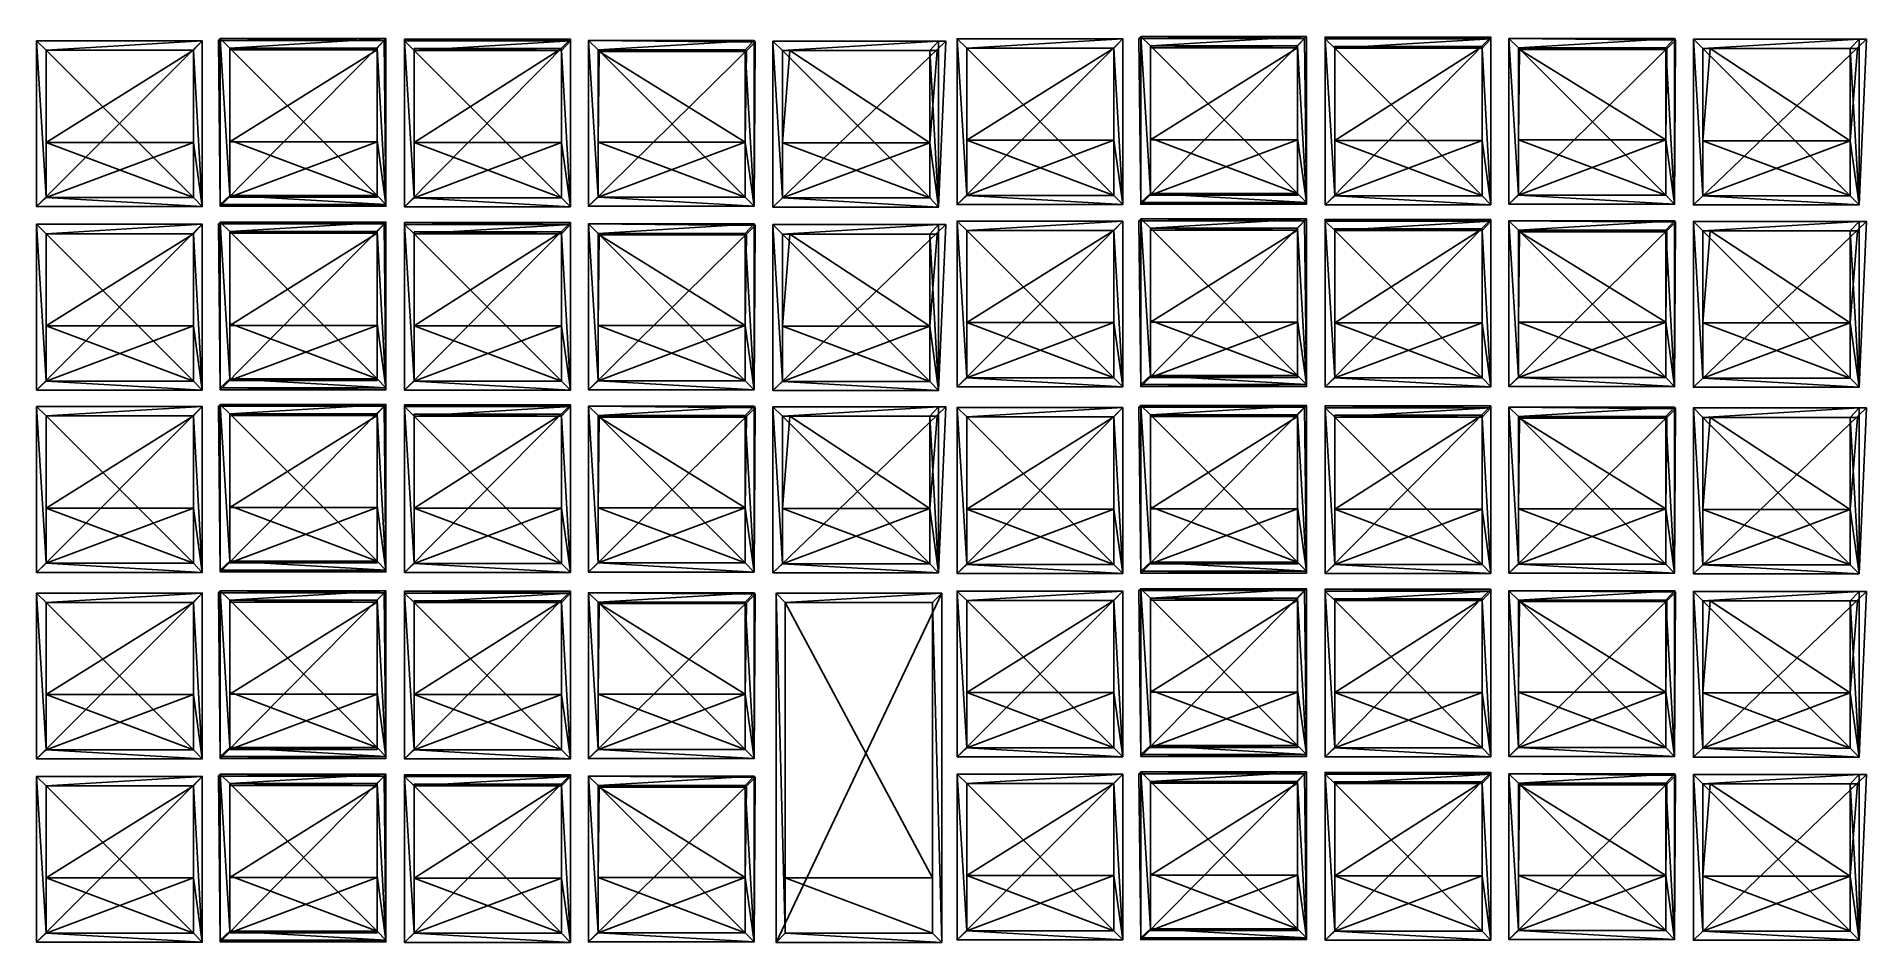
# Model space of a CAD drawing. Header units: metres. Extents: x 0 to 99.4, y 0 to 49.2.
import ezdxf

# ---------------------------------------------------------------- set-up
doc = ezdxf.new("R2010")
doc.units = ezdxf.units.M

msp = doc.modelspace()

# ---------------------------------------------------------------- meshes
at = {"layer": 'Layer0'}
mesh = msp.add_polyface(dxfattribs=at)
corners = [(9, 48.935), (0, 39.935), (0, 48.935), (9, 39.935)]
mesh.append_faces([[corners[k] for k in face] for face in [(0, 1, 2), (1, 0, 3)]], dxfattribs={"vtx0": -1})
mesh = msp.add_polyface(dxfattribs=at)
corners = [(0, 48.935, 1), (0, 39.935), (0, 39.935, 1), (0, 48.935)]
mesh.append_faces([[corners[k] for k in face] for face in [(0, 1, 2), (1, 0, 3)]], dxfattribs={"vtx0": -1})
mesh = msp.add_polyface(dxfattribs=at)
corners = [(0, 39.935, 1), (0.522, 40.426, 1), (0, 48.935, 1), (9, 39.935, 1), (8.522, 40.426, 1), (8.522, 43.426, 1), (8.522, 48.426, 1), (0.522, 48.426, 1), (9, 48.935, 1), (0.522, 43.426, 1)]
mesh.append_faces([[corners[k] for k in face] for face in [(7, 1, 9)]], dxfattribs={"vtx0": -1})
mesh.append_faces([[corners[k] for k in face] for face in [(0, 1, 2), (1, 3, 4), (4, 3, 5), (5, 3, 6), (2, 7, 8), (8, 6, 3)]], dxfattribs={"vtx0": -1, "vtx1": -1})
mesh.append_faces([[corners[k] for k in face] for face in [(7, 2, 1)]], dxfattribs={"vtx0": -1, "vtx1": -1, "vtx2": -1})
mesh.append_faces([[corners[k] for k in face] for face in [(1, 0, 3), (8, 7, 6)]], dxfattribs={"vtx0": -1, "vtx2": -1})
mesh = msp.add_polyface(dxfattribs=at)
corners = [(0, 48.935, 1), (9, 48.935), (0, 48.935), (9, 48.935, 1)]
mesh.append_faces([[corners[k] for k in face] for face in [(0, 1, 2), (1, 0, 3)]], dxfattribs={"vtx0": -1})
mesh = msp.add_polyface(dxfattribs=at)
corners = [(9, 48.935), (9, 39.935, 1), (9, 39.935), (9, 48.935, 1)]
mesh.append_faces([[corners[k] for k in face] for face in [(0, 1, 2), (1, 0, 3)]], dxfattribs={"vtx0": -1})
mesh = msp.add_polyface(dxfattribs=at)
corners = [(9.977, 49.055, 1), (9.877, 48.955), (9.977, 40.055, 1)]
mesh.append_faces([[corners[k] for k in face] for face in [(0, 1, 2)]])
mesh = msp.add_polyface(dxfattribs=at)
corners = [(9.977, 49.055, 1), (18.877, 48.955), (9.877, 48.955), (18.977, 49.055, 1)]
mesh.append_faces([[corners[k] for k in face] for face in [(0, 1, 2), (1, 0, 3)]], dxfattribs={"vtx0": -1})
mesh = msp.add_polyface(dxfattribs=at)
corners = [(9.877, 48.955), (9.977, 39.955), (9.977, 40.055, 1)]
mesh.append_faces([[corners[k] for k in face] for face in [(0, 1, 2)]])
mesh = msp.add_polyface(dxfattribs=at)
corners = [(18.877, 48.955), (9.977, 39.955), (9.877, 48.955), (18.977, 39.955)]
mesh.append_faces([[corners[k] for k in face] for face in [(0, 1, 2), (1, 0, 3)]], dxfattribs={"vtx0": -1})
mesh = msp.add_polyface(dxfattribs=at)
corners = [(9.977, 40.055, 1), (10.499, 40.546, 1), (9.977, 49.055, 1), (18.977, 40.055, 1), (18.499, 40.546, 1), (18.499, 43.546, 1), (18.499, 48.546, 1), (10.499, 48.546, 1), (18.977, 49.055, 1), (10.499, 43.546, 1)]
mesh.append_faces([[corners[k] for k in face] for face in [(7, 1, 9)]], dxfattribs={"vtx0": -1})
mesh.append_faces([[corners[k] for k in face] for face in [(0, 1, 2), (1, 3, 4), (4, 3, 5), (5, 3, 6), (2, 7, 8), (8, 6, 3)]], dxfattribs={"vtx0": -1, "vtx1": -1})
mesh.append_faces([[corners[k] for k in face] for face in [(7, 2, 1)]], dxfattribs={"vtx0": -1, "vtx1": -1, "vtx2": -1})
mesh.append_faces([[corners[k] for k in face] for face in [(1, 0, 3), (8, 7, 6)]], dxfattribs={"vtx0": -1, "vtx2": -1})
mesh = msp.add_polyface(dxfattribs=at)
corners = [(18.977, 49.055, 1), (18.977, 40.055, 1), (18.877, 48.955)]
mesh.append_faces([[corners[k] for k in face] for face in [(0, 1, 2)]])
mesh = msp.add_polyface(dxfattribs=at)
corners = [(18.877, 48.955), (18.977, 40.055, 1), (18.977, 39.955)]
mesh.append_faces([[corners[k] for k in face] for face in [(0, 1, 2)]])
mesh = msp.add_polyface(dxfattribs=at)
corners = [(19.992, 48.929, 1), (28.992, 49.029), (19.992, 49.029), (28.992, 48.929, 1)]
mesh.append_faces([[corners[k] for k in face] for face in [(0, 1, 2), (1, 0, 3)]], dxfattribs={"vtx0": -1})
mesh = msp.add_polyface(dxfattribs=at)
corners = [(19.992, 48.929, 1), (19.992, 39.929), (19.992, 39.929, 1), (19.992, 49.029)]
mesh.append_faces([[corners[k] for k in face] for face in [(0, 1, 2), (1, 0, 3)]], dxfattribs={"vtx0": -1})
mesh = msp.add_polyface(dxfattribs=at)
corners = [(28.992, 49.029), (19.992, 39.929), (19.992, 49.029), (28.992, 39.929)]
mesh.append_faces([[corners[k] for k in face] for face in [(0, 1, 2), (1, 0, 3)]], dxfattribs={"vtx0": -1})
mesh = msp.add_polyface(dxfattribs=at)
corners = [(19.992, 39.929, 1), (20.515, 40.42, 1), (19.992, 48.929, 1), (28.992, 39.929, 1), (28.515, 40.42, 1), (28.515, 43.42, 1), (28.515, 48.42, 1), (20.515, 48.42, 1), (28.992, 48.929, 1), (20.515, 43.42, 1)]
mesh.append_faces([[corners[k] for k in face] for face in [(7, 1, 9)]], dxfattribs={"vtx0": -1})
mesh.append_faces([[corners[k] for k in face] for face in [(0, 1, 2), (1, 3, 4), (4, 3, 5), (5, 3, 6), (2, 7, 8), (8, 6, 3)]], dxfattribs={"vtx0": -1, "vtx1": -1})
mesh.append_faces([[corners[k] for k in face] for face in [(7, 2, 1)]], dxfattribs={"vtx0": -1, "vtx1": -1, "vtx2": -1})
mesh.append_faces([[corners[k] for k in face] for face in [(1, 0, 3), (8, 7, 6)]], dxfattribs={"vtx0": -1, "vtx2": -1})
mesh = msp.add_polyface(dxfattribs=at)
corners = [(28.992, 49.029), (28.992, 39.929, 1), (28.992, 39.929), (28.992, 48.929, 1)]
mesh.append_faces([[corners[k] for k in face] for face in [(0, 1, 2), (1, 0, 3)]], dxfattribs={"vtx0": -1})
mesh = msp.add_polyface(dxfattribs=at)
corners = [(29.974, 48.953, 1), (39.032, 48.871), (29.974, 48.953)]
mesh.append_faces([[corners[k] for k in face] for face in [(0, 1, 2)]])
mesh = msp.add_polyface(dxfattribs=at)
corners = [(39.032, 48.871), (29.974, 39.953), (29.974, 48.953), (38.974, 39.953)]
mesh.append_faces([[corners[k] for k in face] for face in [(0, 1, 2), (1, 0, 3)]], dxfattribs={"vtx0": -1})
mesh = msp.add_polyface(dxfattribs=at)
corners = [(38.974, 48.953, 1), (39.032, 48.871), (29.974, 48.953, 1)]
mesh.append_faces([[corners[k] for k in face] for face in [(0, 1, 2)]])
mesh = msp.add_polyface(dxfattribs=at)
corners = [(29.974, 48.953, 1), (29.974, 39.953), (29.974, 39.953, 1), (29.974, 48.953)]
mesh.append_faces([[corners[k] for k in face] for face in [(0, 1, 2), (1, 0, 3)]], dxfattribs={"vtx0": -1})
mesh = msp.add_polyface(dxfattribs=at)
corners = [(29.974, 39.953, 1), (30.496, 40.443, 1), (29.974, 48.953, 1), (38.974, 39.953, 1), (38.496, 40.443, 1), (38.496, 43.443, 1), (38.496, 48.443, 1), (30.496, 48.443, 1), (38.974, 48.953, 1), (30.496, 43.443, 1)]
mesh.append_faces([[corners[k] for k in face] for face in [(7, 1, 9)]], dxfattribs={"vtx0": -1})
mesh.append_faces([[corners[k] for k in face] for face in [(0, 1, 2), (1, 3, 4), (4, 3, 5), (5, 3, 6), (2, 7, 8), (8, 6, 3)]], dxfattribs={"vtx0": -1, "vtx1": -1})
mesh.append_faces([[corners[k] for k in face] for face in [(7, 2, 1)]], dxfattribs={"vtx0": -1, "vtx1": -1, "vtx2": -1})
mesh.append_faces([[corners[k] for k in face] for face in [(1, 0, 3), (8, 7, 6)]], dxfattribs={"vtx0": -1, "vtx2": -1})
mesh = msp.add_polyface(dxfattribs=at)
corners = [(38.974, 48.953, 1), (38.974, 39.953, 1), (39.032, 48.871)]
mesh.append_faces([[corners[k] for k in face] for face in [(0, 1, 2)]])
mesh = msp.add_polyface(dxfattribs=at)
corners = [(39.032, 48.871), (38.974, 39.953, 1), (38.974, 39.953)]
mesh.append_faces([[corners[k] for k in face] for face in [(0, 1, 2)]])
mesh = msp.add_polyface(dxfattribs=at)
corners = [(39.993, 39.915, 1), (40.515, 40.406, 1), (39.993, 48.915, 1), (48.993, 39.915, 1), (48.515, 40.406, 1), (48.515, 43.406, 1), (48.515, 48.406, 1), (40.515, 48.406, 1), (48.993, 48.915, 1), (40.515, 43.406, 1)]
mesh.append_faces([[corners[k] for k in face] for face in [(7, 1, 9)]], dxfattribs={"vtx0": -1})
mesh.append_faces([[corners[k] for k in face] for face in [(0, 1, 2), (1, 3, 4), (4, 3, 5), (5, 3, 6), (2, 7, 8), (8, 6, 3)]], dxfattribs={"vtx0": -1, "vtx1": -1})
mesh.append_faces([[corners[k] for k in face] for face in [(7, 2, 1)]], dxfattribs={"vtx0": -1, "vtx1": -1, "vtx2": -1})
mesh.append_faces([[corners[k] for k in face] for face in [(1, 0, 3), (8, 7, 6)]], dxfattribs={"vtx0": -1, "vtx2": -1})
mesh = msp.add_polyface(dxfattribs=at)
corners = [(39.993, 48.915, 1), (49.393, 48.915), (39.993, 48.915), (48.993, 48.915, 1)]
mesh.append_faces([[corners[k] for k in face] for face in [(0, 1, 2), (1, 0, 3)]], dxfattribs={"vtx0": -1})
mesh = msp.add_polyface(dxfattribs=at)
corners = [(39.993, 48.915, 1), (39.993, 39.915), (39.993, 39.915, 1), (39.993, 48.915)]
mesh.append_faces([[corners[k] for k in face] for face in [(0, 1, 2), (1, 0, 3)]], dxfattribs={"vtx0": -1})
mesh = msp.add_polyface(dxfattribs=at)
corners = [(49.393, 48.915), (39.993, 39.915), (39.993, 48.915), (48.993, 39.915)]
mesh.append_faces([[corners[k] for k in face] for face in [(0, 1, 2), (1, 0, 3)]], dxfattribs={"vtx0": -1})
mesh = msp.add_polyface(dxfattribs=at)
corners = [(49.393, 48.915), (48.993, 39.915, 1), (48.993, 39.915)]
mesh.append_faces([[corners[k] for k in face] for face in [(0, 1, 2)]])
mesh = msp.add_polyface(dxfattribs=at)
corners = [(48.993, 48.915, 1), (48.993, 39.915, 1), (49.393, 48.915)]
mesh.append_faces([[corners[k] for k in face] for face in [(0, 1, 2)]])
mesh = msp.add_polyface(dxfattribs=at)
corners = [(50, 49.046, 1), (59, 49.046), (50, 49.046), (59, 49.046, 1)]
mesh.append_faces([[corners[k] for k in face] for face in [(0, 1, 2), (1, 0, 3)]], dxfattribs={"vtx0": -1})
mesh = msp.add_polyface(dxfattribs=at)
corners = [(50, 40.046, 1), (50.522, 40.537, 1), (50, 49.046, 1), (59, 40.046, 1), (58.522, 40.537, 1), (58.522, 43.537, 1), (58.522, 48.537, 1), (50.522, 48.537, 1), (59, 49.046, 1), (50.522, 43.537, 1)]
mesh.append_faces([[corners[k] for k in face] for face in [(7, 1, 9)]], dxfattribs={"vtx0": -1})
mesh.append_faces([[corners[k] for k in face] for face in [(0, 1, 2), (1, 3, 4), (4, 3, 5), (5, 3, 6), (2, 7, 8), (8, 6, 3)]], dxfattribs={"vtx0": -1, "vtx1": -1})
mesh.append_faces([[corners[k] for k in face] for face in [(7, 2, 1)]], dxfattribs={"vtx0": -1, "vtx1": -1, "vtx2": -1})
mesh.append_faces([[corners[k] for k in face] for face in [(1, 0, 3), (8, 7, 6)]], dxfattribs={"vtx0": -1, "vtx2": -1})
mesh = msp.add_polyface(dxfattribs=at)
corners = [(50, 49.046, 1), (50, 40.046), (50, 40.046, 1), (50, 49.046)]
mesh.append_faces([[corners[k] for k in face] for face in [(0, 1, 2), (1, 0, 3)]], dxfattribs={"vtx0": -1})
mesh = msp.add_polyface(dxfattribs=at)
corners = [(59, 49.046), (50, 40.046), (50, 49.046), (59, 40.046)]
mesh.append_faces([[corners[k] for k in face] for face in [(0, 1, 2), (1, 0, 3)]], dxfattribs={"vtx0": -1})
mesh = msp.add_polyface(dxfattribs=at)
corners = [(59, 49.046), (59, 40.046, 1), (59, 40.046), (59, 49.046, 1)]
mesh.append_faces([[corners[k] for k in face] for face in [(0, 1, 2), (1, 0, 3)]], dxfattribs={"vtx0": -1})
mesh = msp.add_polyface(dxfattribs=at)
corners = [(59.977, 49.166, 1), (68.877, 49.066), (59.877, 49.066), (68.977, 49.166, 1)]
mesh.append_faces([[corners[k] for k in face] for face in [(0, 1, 2), (1, 0, 3)]], dxfattribs={"vtx0": -1})
mesh = msp.add_polyface(dxfattribs=at)
corners = [(59.977, 49.166, 1), (59.877, 49.066), (59.977, 40.166, 1)]
mesh.append_faces([[corners[k] for k in face] for face in [(0, 1, 2)]])
mesh = msp.add_polyface(dxfattribs=at)
corners = [(68.877, 49.066), (59.977, 40.066), (59.877, 49.066), (68.977, 40.066)]
mesh.append_faces([[corners[k] for k in face] for face in [(0, 1, 2), (1, 0, 3)]], dxfattribs={"vtx0": -1})
mesh = msp.add_polyface(dxfattribs=at)
corners = [(59.877, 49.066), (59.977, 40.066), (59.977, 40.166, 1)]
mesh.append_faces([[corners[k] for k in face] for face in [(0, 1, 2)]])
mesh = msp.add_polyface(dxfattribs=at)
corners = [(59.977, 40.166, 1), (60.499, 40.657, 1), (59.977, 49.166, 1), (68.977, 40.166, 1), (68.499, 40.657, 1), (68.499, 43.657, 1), (68.499, 48.657, 1), (60.499, 48.657, 1), (68.977, 49.166, 1), (60.499, 43.657, 1)]
mesh.append_faces([[corners[k] for k in face] for face in [(7, 1, 9)]], dxfattribs={"vtx0": -1})
mesh.append_faces([[corners[k] for k in face] for face in [(0, 1, 2), (1, 3, 4), (4, 3, 5), (5, 3, 6), (2, 7, 8), (8, 6, 3)]], dxfattribs={"vtx0": -1, "vtx1": -1})
mesh.append_faces([[corners[k] for k in face] for face in [(7, 2, 1)]], dxfattribs={"vtx0": -1, "vtx1": -1, "vtx2": -1})
mesh.append_faces([[corners[k] for k in face] for face in [(1, 0, 3), (8, 7, 6)]], dxfattribs={"vtx0": -1, "vtx2": -1})
mesh = msp.add_polyface(dxfattribs=at)
corners = [(68.977, 49.166, 1), (68.977, 40.166, 1), (68.877, 49.066)]
mesh.append_faces([[corners[k] for k in face] for face in [(0, 1, 2)]])
mesh = msp.add_polyface(dxfattribs=at)
corners = [(68.877, 49.066), (68.977, 40.166, 1), (68.977, 40.066)]
mesh.append_faces([[corners[k] for k in face] for face in [(0, 1, 2)]])
mesh = msp.add_polyface(dxfattribs=at)
corners = [(69.992, 49.04, 1), (78.992, 49.14), (69.992, 49.14), (78.992, 49.04, 1)]
mesh.append_faces([[corners[k] for k in face] for face in [(0, 1, 2), (1, 0, 3)]], dxfattribs={"vtx0": -1})
mesh = msp.add_polyface(dxfattribs=at)
corners = [(69.992, 49.04, 1), (69.992, 40.04), (69.992, 40.04, 1), (69.992, 49.14)]
mesh.append_faces([[corners[k] for k in face] for face in [(0, 1, 2), (1, 0, 3)]], dxfattribs={"vtx0": -1})
mesh = msp.add_polyface(dxfattribs=at)
corners = [(78.992, 49.14), (69.992, 40.04), (69.992, 49.14), (78.992, 40.04)]
mesh.append_faces([[corners[k] for k in face] for face in [(0, 1, 2), (1, 0, 3)]], dxfattribs={"vtx0": -1})
mesh = msp.add_polyface(dxfattribs=at)
corners = [(69.992, 40.04, 1), (70.515, 40.531, 1), (69.992, 49.04, 1), (78.992, 40.04, 1), (78.515, 40.531, 1), (78.515, 43.531, 1), (78.515, 48.531, 1), (70.515, 48.531, 1), (78.992, 49.04, 1), (70.515, 43.531, 1)]
mesh.append_faces([[corners[k] for k in face] for face in [(7, 1, 9)]], dxfattribs={"vtx0": -1})
mesh.append_faces([[corners[k] for k in face] for face in [(0, 1, 2), (1, 3, 4), (4, 3, 5), (5, 3, 6), (2, 7, 8), (8, 6, 3)]], dxfattribs={"vtx0": -1, "vtx1": -1})
mesh.append_faces([[corners[k] for k in face] for face in [(7, 2, 1)]], dxfattribs={"vtx0": -1, "vtx1": -1, "vtx2": -1})
mesh.append_faces([[corners[k] for k in face] for face in [(1, 0, 3), (8, 7, 6)]], dxfattribs={"vtx0": -1, "vtx2": -1})
mesh = msp.add_polyface(dxfattribs=at)
corners = [(78.992, 49.14), (78.992, 40.04, 1), (78.992, 40.04), (78.992, 49.04, 1)]
mesh.append_faces([[corners[k] for k in face] for face in [(0, 1, 2), (1, 0, 3)]], dxfattribs={"vtx0": -1})
mesh = msp.add_polyface(dxfattribs=at)
corners = [(79.974, 49.063, 1), (89.032, 48.981), (79.974, 49.063)]
mesh.append_faces([[corners[k] for k in face] for face in [(0, 1, 2)]])
mesh = msp.add_polyface(dxfattribs=at)
corners = [(89.032, 48.981), (79.974, 40.063), (79.974, 49.063), (88.974, 40.063)]
mesh.append_faces([[corners[k] for k in face] for face in [(0, 1, 2), (1, 0, 3)]], dxfattribs={"vtx0": -1})
mesh = msp.add_polyface(dxfattribs=at)
corners = [(79.974, 49.063, 1), (79.974, 40.063), (79.974, 40.063, 1), (79.974, 49.063)]
mesh.append_faces([[corners[k] for k in face] for face in [(0, 1, 2), (1, 0, 3)]], dxfattribs={"vtx0": -1})
mesh = msp.add_polyface(dxfattribs=at)
corners = [(79.974, 40.063, 1), (80.496, 40.554, 1), (79.974, 49.063, 1), (88.974, 40.063, 1), (88.496, 40.554, 1), (88.496, 43.554, 1), (88.496, 48.554, 1), (80.496, 48.554, 1), (88.974, 49.063, 1), (80.496, 43.554, 1)]
mesh.append_faces([[corners[k] for k in face] for face in [(7, 1, 9)]], dxfattribs={"vtx0": -1})
mesh.append_faces([[corners[k] for k in face] for face in [(0, 1, 2), (1, 3, 4), (4, 3, 5), (5, 3, 6), (2, 7, 8), (8, 6, 3)]], dxfattribs={"vtx0": -1, "vtx1": -1})
mesh.append_faces([[corners[k] for k in face] for face in [(7, 2, 1)]], dxfattribs={"vtx0": -1, "vtx1": -1, "vtx2": -1})
mesh.append_faces([[corners[k] for k in face] for face in [(1, 0, 3), (8, 7, 6)]], dxfattribs={"vtx0": -1, "vtx2": -1})
mesh = msp.add_polyface(dxfattribs=at)
corners = [(88.974, 49.063, 1), (89.032, 48.981), (79.974, 49.063, 1)]
mesh.append_faces([[corners[k] for k in face] for face in [(0, 1, 2)]])
mesh = msp.add_polyface(dxfattribs=at)
corners = [(88.974, 49.063, 1), (88.974, 40.063, 1), (89.032, 48.981)]
mesh.append_faces([[corners[k] for k in face] for face in [(0, 1, 2)]])
mesh = msp.add_polyface(dxfattribs=at)
corners = [(89.032, 48.981), (88.974, 40.063, 1), (88.974, 40.063)]
mesh.append_faces([[corners[k] for k in face] for face in [(0, 1, 2)]])
mesh = msp.add_polyface(dxfattribs=at)
corners = [(99.393, 49.026), (89.993, 40.026), (89.993, 49.026), (98.993, 40.026)]
mesh.append_faces([[corners[k] for k in face] for face in [(0, 1, 2), (1, 0, 3)]], dxfattribs={"vtx0": -1})
mesh = msp.add_polyface(dxfattribs=at)
corners = [(89.993, 40.026, 1), (90.515, 40.517, 1), (89.993, 49.026, 1), (98.993, 40.026, 1), (98.515, 40.517, 1), (98.515, 43.517, 1), (98.515, 48.517, 1), (90.515, 48.517, 1), (98.993, 49.026, 1), (90.515, 43.517, 1)]
mesh.append_faces([[corners[k] for k in face] for face in [(7, 1, 9)]], dxfattribs={"vtx0": -1})
mesh.append_faces([[corners[k] for k in face] for face in [(0, 1, 2), (1, 3, 4), (4, 3, 5), (5, 3, 6), (2, 7, 8), (8, 6, 3)]], dxfattribs={"vtx0": -1, "vtx1": -1})
mesh.append_faces([[corners[k] for k in face] for face in [(7, 2, 1)]], dxfattribs={"vtx0": -1, "vtx1": -1, "vtx2": -1})
mesh.append_faces([[corners[k] for k in face] for face in [(1, 0, 3), (8, 7, 6)]], dxfattribs={"vtx0": -1, "vtx2": -1})
mesh = msp.add_polyface(dxfattribs=at)
corners = [(89.993, 49.026, 1), (89.993, 40.026), (89.993, 40.026, 1), (89.993, 49.026)]
mesh.append_faces([[corners[k] for k in face] for face in [(0, 1, 2), (1, 0, 3)]], dxfattribs={"vtx0": -1})
mesh = msp.add_polyface(dxfattribs=at)
corners = [(89.993, 49.026, 1), (99.393, 49.026), (89.993, 49.026), (98.993, 49.026, 1)]
mesh.append_faces([[corners[k] for k in face] for face in [(0, 1, 2), (1, 0, 3)]], dxfattribs={"vtx0": -1})
mesh = msp.add_polyface(dxfattribs=at)
corners = [(98.993, 49.026, 1), (98.993, 40.026, 1), (99.393, 49.026)]
mesh.append_faces([[corners[k] for k in face] for face in [(0, 1, 2)]])
mesh = msp.add_polyface(dxfattribs=at)
corners = [(99.393, 49.026), (98.993, 40.026, 1), (98.993, 40.026)]
mesh.append_faces([[corners[k] for k in face] for face in [(0, 1, 2)]])
mesh = msp.add_polyface(dxfattribs=at)
corners = [(0.522, 48.426, 1), (0.522, 43.426, 3), (0.522, 43.426, 1), (0.522, 48.426, 3)]
mesh.append_faces([[corners[k] for k in face] for face in [(0, 1, 2), (1, 0, 3)]], dxfattribs={"vtx0": -1})
mesh = msp.add_polyface(dxfattribs=at)
corners = [(8.522, 48.426, 3), (0.522, 48.426, 1), (8.522, 48.426, 1), (0.522, 48.426, 3)]
mesh.append_faces([[corners[k] for k in face] for face in [(0, 1, 2), (1, 0, 3)]], dxfattribs={"vtx0": -1})
mesh = msp.add_polyface(dxfattribs=at)
corners = [(8.522, 40.426, 1), (0.522, 43.426, 1), (0.522, 40.426, 1), (0.522, 48.426, 1), (8.522, 48.426, 1), (8.522, 43.426, 1)]
mesh.append_faces([[corners[k] for k in face] for face in [(0, 1, 2), (4, 0, 5)]], dxfattribs={"vtx0": -1})
mesh.append_faces([[corners[k] for k in face] for face in [(1, 0, 3), (3, 0, 4)]], dxfattribs={"vtx0": -1, "vtx1": -1})
mesh = msp.add_polyface(dxfattribs=at)
corners = [(8.522, 48.426, 3), (0.522, 43.426, 3), (0.522, 48.426, 3), (8.522, 43.426, 3)]
mesh.append_faces([[corners[k] for k in face] for face in [(0, 1, 2), (1, 0, 3)]], dxfattribs={"vtx0": -1})
mesh = msp.add_polyface(dxfattribs=at)
corners = [(8.522, 48.426, 3), (8.522, 43.426, 1), (8.522, 43.426, 3), (8.522, 48.426, 1)]
mesh.append_faces([[corners[k] for k in face] for face in [(0, 1, 2), (1, 0, 3)]], dxfattribs={"vtx0": -1})
mesh = msp.add_polyface(dxfattribs=at)
corners = [(18.499, 40.546, 1), (10.499, 43.546, 1), (10.499, 40.546, 1), (10.499, 48.546, 1), (18.499, 48.546, 1), (18.499, 43.546, 1)]
mesh.append_faces([[corners[k] for k in face] for face in [(0, 1, 2), (4, 0, 5)]], dxfattribs={"vtx0": -1})
mesh.append_faces([[corners[k] for k in face] for face in [(1, 0, 3), (3, 0, 4)]], dxfattribs={"vtx0": -1, "vtx1": -1})
mesh = msp.add_polyface(dxfattribs=at)
corners = [(10.499, 43.546, 1), (10.499, 48.446, 3), (10.499, 43.446, 3), (10.499, 48.546, 1)]
mesh.append_faces([[corners[k] for k in face] for face in [(0, 1, 2), (1, 0, 3)]], dxfattribs={"vtx0": -1})
mesh = msp.add_polyface(dxfattribs=at)
corners = [(18.499, 48.446, 3), (10.499, 48.546, 1), (18.499, 48.546, 1), (10.499, 48.446, 3)]
mesh.append_faces([[corners[k] for k in face] for face in [(0, 1, 2), (1, 0, 3)]], dxfattribs={"vtx0": -1})
mesh = msp.add_polyface(dxfattribs=at)
corners = [(18.499, 48.446, 3), (10.499, 43.446, 3), (10.499, 48.446, 3), (18.499, 43.446, 3)]
mesh.append_faces([[corners[k] for k in face] for face in [(0, 1, 2), (1, 0, 3)]], dxfattribs={"vtx0": -1})
mesh = msp.add_polyface(dxfattribs=at)
corners = [(18.499, 48.446, 3), (18.499, 43.546, 1), (18.499, 43.446, 3), (18.499, 48.546, 1)]
mesh.append_faces([[corners[k] for k in face] for face in [(0, 1, 2), (1, 0, 3)]], dxfattribs={"vtx0": -1})
mesh = msp.add_polyface(dxfattribs=at)
corners = [(28.515, 48.52, 3), (20.515, 48.42, 1), (28.515, 48.42, 1), (20.515, 48.52, 3)]
mesh.append_faces([[corners[k] for k in face] for face in [(0, 1, 2), (1, 0, 3)]], dxfattribs={"vtx0": -1})
mesh = msp.add_polyface(dxfattribs=at)
corners = [(20.515, 48.42, 1), (20.515, 43.42, 3), (20.515, 43.42, 1), (20.515, 48.52, 3)]
mesh.append_faces([[corners[k] for k in face] for face in [(0, 1, 2), (1, 0, 3)]], dxfattribs={"vtx0": -1})
mesh = msp.add_polyface(dxfattribs=at)
corners = [(28.515, 48.52, 3), (20.515, 43.42, 3), (20.515, 48.52, 3), (28.515, 43.42, 3)]
mesh.append_faces([[corners[k] for k in face] for face in [(0, 1, 2), (1, 0, 3)]], dxfattribs={"vtx0": -1})
mesh = msp.add_polyface(dxfattribs=at)
corners = [(28.515, 40.42, 1), (20.515, 43.42, 1), (20.515, 40.42, 1), (20.515, 48.42, 1), (28.515, 48.42, 1), (28.515, 43.42, 1)]
mesh.append_faces([[corners[k] for k in face] for face in [(0, 1, 2), (4, 0, 5)]], dxfattribs={"vtx0": -1})
mesh.append_faces([[corners[k] for k in face] for face in [(1, 0, 3), (3, 0, 4)]], dxfattribs={"vtx0": -1, "vtx1": -1})
mesh = msp.add_polyface(dxfattribs=at)
corners = [(28.515, 48.52, 3), (28.515, 43.42, 1), (28.515, 43.42, 3), (28.515, 48.42, 1)]
mesh.append_faces([[corners[k] for k in face] for face in [(0, 1, 2), (1, 0, 3)]], dxfattribs={"vtx0": -1})
mesh = msp.add_polyface(dxfattribs=at)
corners = [(30.496, 48.443, 1), (30.554, 48.362, 3), (30.496, 43.443, 3)]
mesh.append_faces([[corners[k] for k in face] for face in [(0, 1, 2)]])
mesh = msp.add_polyface(dxfattribs=at)
corners = [(38.554, 48.362, 3), (30.496, 48.443, 1), (38.496, 48.443, 1), (30.554, 48.362, 3)]
mesh.append_faces([[corners[k] for k in face] for face in [(0, 1, 2), (1, 0, 3)]], dxfattribs={"vtx0": -1})
mesh = msp.add_polyface(dxfattribs=at)
corners = [(30.496, 48.443, 1), (30.496, 43.443, 3), (30.496, 43.443, 1)]
mesh.append_faces([[corners[k] for k in face] for face in [(0, 1, 2)]])
mesh = msp.add_polyface(dxfattribs=at)
corners = [(38.496, 40.443, 1), (30.496, 43.443, 1), (30.496, 40.443, 1), (30.496, 48.443, 1), (38.496, 48.443, 1), (38.496, 43.443, 1)]
mesh.append_faces([[corners[k] for k in face] for face in [(0, 1, 2), (4, 0, 5)]], dxfattribs={"vtx0": -1})
mesh.append_faces([[corners[k] for k in face] for face in [(1, 0, 3), (3, 0, 4)]], dxfattribs={"vtx0": -1, "vtx1": -1})
mesh = msp.add_polyface(dxfattribs=at)
corners = [(30.554, 48.362, 3), (38.496, 43.443, 3), (30.496, 43.443, 3), (38.554, 48.362, 3)]
mesh.append_faces([[corners[k] for k in face] for face in [(0, 1, 2), (1, 0, 3)]], dxfattribs={"vtx0": -1})
mesh = msp.add_polyface(dxfattribs=at)
corners = [(38.496, 48.443, 1), (38.496, 43.443, 1), (38.554, 48.362, 3)]
mesh.append_faces([[corners[k] for k in face] for face in [(0, 1, 2)]])
mesh = msp.add_polyface(dxfattribs=at)
corners = [(38.554, 48.362, 3), (38.496, 43.443, 1), (38.496, 43.443, 3)]
mesh.append_faces([[corners[k] for k in face] for face in [(0, 1, 2)]])
mesh = msp.add_polyface(dxfattribs=at)
corners = [(40.515, 48.406, 1), (40.515, 43.406, 3), (40.515, 43.406, 1)]
mesh.append_faces([[corners[k] for k in face] for face in [(0, 1, 2)]])
mesh = msp.add_polyface(dxfattribs=at)
corners = [(48.515, 40.406, 1), (40.515, 43.406, 1), (40.515, 40.406, 1), (40.515, 48.406, 1), (48.515, 48.406, 1), (48.515, 43.406, 1)]
mesh.append_faces([[corners[k] for k in face] for face in [(0, 1, 2), (4, 0, 5)]], dxfattribs={"vtx0": -1})
mesh.append_faces([[corners[k] for k in face] for face in [(1, 0, 3), (3, 0, 4)]], dxfattribs={"vtx0": -1, "vtx1": -1})
mesh = msp.add_polyface(dxfattribs=at)
corners = [(40.915, 48.406, 3), (48.515, 43.406, 3), (40.515, 43.406, 3), (48.915, 48.406, 3)]
mesh.append_faces([[corners[k] for k in face] for face in [(0, 1, 2), (1, 0, 3)]], dxfattribs={"vtx0": -1})
mesh = msp.add_polyface(dxfattribs=at)
corners = [(40.915, 48.406, 3), (40.515, 43.406, 3), (40.515, 48.406, 1)]
mesh.append_faces([[corners[k] for k in face] for face in [(0, 1, 2)]])
mesh = msp.add_polyface(dxfattribs=at)
corners = [(48.915, 48.406, 3), (40.515, 48.406, 1), (48.515, 48.406, 1), (40.915, 48.406, 3)]
mesh.append_faces([[corners[k] for k in face] for face in [(0, 1, 2), (1, 0, 3)]], dxfattribs={"vtx0": -1})
mesh = msp.add_polyface(dxfattribs=at)
corners = [(48.915, 48.406, 3), (48.515, 43.406, 1), (48.515, 43.406, 3)]
mesh.append_faces([[corners[k] for k in face] for face in [(0, 1, 2)]])
mesh = msp.add_polyface(dxfattribs=at)
corners = [(48.515, 48.406, 1), (48.515, 43.406, 1), (48.915, 48.406, 3)]
mesh.append_faces([[corners[k] for k in face] for face in [(0, 1, 2)]])
mesh = msp.add_polyface(dxfattribs=at)
corners = [(58.522, 48.537, 3), (50.522, 48.537, 1), (58.522, 48.537, 1), (50.522, 48.537, 3)]
mesh.append_faces([[corners[k] for k in face] for face in [(0, 1, 2), (1, 0, 3)]], dxfattribs={"vtx0": -1})
mesh = msp.add_polyface(dxfattribs=at)
corners = [(58.522, 48.537, 3), (50.522, 43.537, 3), (50.522, 48.537, 3), (58.522, 43.537, 3)]
mesh.append_faces([[corners[k] for k in face] for face in [(0, 1, 2), (1, 0, 3)]], dxfattribs={"vtx0": -1})
mesh = msp.add_polyface(dxfattribs=at)
corners = [(58.522, 40.537, 1), (50.522, 43.537, 1), (50.522, 40.537, 1), (50.522, 48.537, 1), (58.522, 48.537, 1), (58.522, 43.537, 1)]
mesh.append_faces([[corners[k] for k in face] for face in [(0, 1, 2), (4, 0, 5)]], dxfattribs={"vtx0": -1})
mesh.append_faces([[corners[k] for k in face] for face in [(1, 0, 3), (3, 0, 4)]], dxfattribs={"vtx0": -1, "vtx1": -1})
mesh = msp.add_polyface(dxfattribs=at)
corners = [(50.522, 48.537, 1), (50.522, 43.537, 3), (50.522, 43.537, 1), (50.522, 48.537, 3)]
mesh.append_faces([[corners[k] for k in face] for face in [(0, 1, 2), (1, 0, 3)]], dxfattribs={"vtx0": -1})
mesh = msp.add_polyface(dxfattribs=at)
corners = [(58.522, 48.537, 3), (58.522, 43.537, 1), (58.522, 43.537, 3), (58.522, 48.537, 1)]
mesh.append_faces([[corners[k] for k in face] for face in [(0, 1, 2), (1, 0, 3)]], dxfattribs={"vtx0": -1})
mesh = msp.add_polyface(dxfattribs=at)
corners = [(68.499, 48.557, 3), (60.499, 48.657, 1), (68.499, 48.657, 1), (60.499, 48.557, 3)]
mesh.append_faces([[corners[k] for k in face] for face in [(0, 1, 2), (1, 0, 3)]], dxfattribs={"vtx0": -1})
mesh = msp.add_polyface(dxfattribs=at)
corners = [(60.499, 43.657, 1), (60.499, 48.557, 3), (60.499, 43.557, 3), (60.499, 48.657, 1)]
mesh.append_faces([[corners[k] for k in face] for face in [(0, 1, 2), (1, 0, 3)]], dxfattribs={"vtx0": -1})
mesh = msp.add_polyface(dxfattribs=at)
corners = [(68.499, 40.657, 1), (60.499, 43.657, 1), (60.499, 40.657, 1), (60.499, 48.657, 1), (68.499, 48.657, 1), (68.499, 43.657, 1)]
mesh.append_faces([[corners[k] for k in face] for face in [(0, 1, 2), (4, 0, 5)]], dxfattribs={"vtx0": -1})
mesh.append_faces([[corners[k] for k in face] for face in [(1, 0, 3), (3, 0, 4)]], dxfattribs={"vtx0": -1, "vtx1": -1})
mesh = msp.add_polyface(dxfattribs=at)
corners = [(68.499, 48.557, 3), (60.499, 43.557, 3), (60.499, 48.557, 3), (68.499, 43.557, 3)]
mesh.append_faces([[corners[k] for k in face] for face in [(0, 1, 2), (1, 0, 3)]], dxfattribs={"vtx0": -1})
mesh = msp.add_polyface(dxfattribs=at)
corners = [(68.499, 48.557, 3), (68.499, 43.657, 1), (68.499, 43.557, 3), (68.499, 48.657, 1)]
mesh.append_faces([[corners[k] for k in face] for face in [(0, 1, 2), (1, 0, 3)]], dxfattribs={"vtx0": -1})
mesh = msp.add_polyface(dxfattribs=at)
corners = [(70.515, 48.531, 1), (70.515, 43.531, 3), (70.515, 43.531, 1), (70.515, 48.631, 3)]
mesh.append_faces([[corners[k] for k in face] for face in [(0, 1, 2), (1, 0, 3)]], dxfattribs={"vtx0": -1})
mesh = msp.add_polyface(dxfattribs=at)
corners = [(78.515, 48.631, 3), (70.515, 48.531, 1), (78.515, 48.531, 1), (70.515, 48.631, 3)]
mesh.append_faces([[corners[k] for k in face] for face in [(0, 1, 2), (1, 0, 3)]], dxfattribs={"vtx0": -1})
mesh = msp.add_polyface(dxfattribs=at)
corners = [(78.515, 48.631, 3), (70.515, 43.531, 3), (70.515, 48.631, 3), (78.515, 43.531, 3)]
mesh.append_faces([[corners[k] for k in face] for face in [(0, 1, 2), (1, 0, 3)]], dxfattribs={"vtx0": -1})
mesh = msp.add_polyface(dxfattribs=at)
corners = [(78.515, 40.531, 1), (70.515, 43.531, 1), (70.515, 40.531, 1), (70.515, 48.531, 1), (78.515, 48.531, 1), (78.515, 43.531, 1)]
mesh.append_faces([[corners[k] for k in face] for face in [(0, 1, 2), (4, 0, 5)]], dxfattribs={"vtx0": -1})
mesh.append_faces([[corners[k] for k in face] for face in [(1, 0, 3), (3, 0, 4)]], dxfattribs={"vtx0": -1, "vtx1": -1})
mesh = msp.add_polyface(dxfattribs=at)
corners = [(78.515, 48.631, 3), (78.515, 43.531, 1), (78.515, 43.531, 3), (78.515, 48.531, 1)]
mesh.append_faces([[corners[k] for k in face] for face in [(0, 1, 2), (1, 0, 3)]], dxfattribs={"vtx0": -1})
mesh = msp.add_polyface(dxfattribs=at)
corners = [(88.496, 40.554, 1), (80.496, 43.554, 1), (80.496, 40.554, 1), (80.496, 48.554, 1), (88.496, 48.554, 1), (88.496, 43.554, 1)]
mesh.append_faces([[corners[k] for k in face] for face in [(0, 1, 2), (4, 0, 5)]], dxfattribs={"vtx0": -1})
mesh.append_faces([[corners[k] for k in face] for face in [(1, 0, 3), (3, 0, 4)]], dxfattribs={"vtx0": -1, "vtx1": -1})
mesh = msp.add_polyface(dxfattribs=at)
corners = [(80.496, 48.554, 1), (80.554, 48.472, 3), (80.496, 43.554, 3)]
mesh.append_faces([[corners[k] for k in face] for face in [(0, 1, 2)]])
mesh = msp.add_polyface(dxfattribs=at)
corners = [(80.496, 48.554, 1), (80.496, 43.554, 3), (80.496, 43.554, 1)]
mesh.append_faces([[corners[k] for k in face] for face in [(0, 1, 2)]])
mesh = msp.add_polyface(dxfattribs=at)
corners = [(88.554, 48.472, 3), (80.496, 48.554, 1), (88.496, 48.554, 1), (80.554, 48.472, 3)]
mesh.append_faces([[corners[k] for k in face] for face in [(0, 1, 2), (1, 0, 3)]], dxfattribs={"vtx0": -1})
mesh = msp.add_polyface(dxfattribs=at)
corners = [(80.554, 48.472, 3), (88.496, 43.554, 3), (80.496, 43.554, 3), (88.554, 48.472, 3)]
mesh.append_faces([[corners[k] for k in face] for face in [(0, 1, 2), (1, 0, 3)]], dxfattribs={"vtx0": -1})
mesh = msp.add_polyface(dxfattribs=at)
corners = [(88.496, 48.554, 1), (88.496, 43.554, 1), (88.554, 48.472, 3)]
mesh.append_faces([[corners[k] for k in face] for face in [(0, 1, 2)]])
mesh = msp.add_polyface(dxfattribs=at)
corners = [(88.554, 48.472, 3), (88.496, 43.554, 1), (88.496, 43.554, 3)]
mesh.append_faces([[corners[k] for k in face] for face in [(0, 1, 2)]])
mesh = msp.add_polyface(dxfattribs=at)
corners = [(98.515, 40.517, 1), (90.515, 43.517, 1), (90.515, 40.517, 1), (90.515, 48.517, 1), (98.515, 48.517, 1), (98.515, 43.517, 1)]
mesh.append_faces([[corners[k] for k in face] for face in [(0, 1, 2), (4, 0, 5)]], dxfattribs={"vtx0": -1})
mesh.append_faces([[corners[k] for k in face] for face in [(1, 0, 3), (3, 0, 4)]], dxfattribs={"vtx0": -1, "vtx1": -1})
mesh = msp.add_polyface(dxfattribs=at)
corners = [(90.915, 48.517, 3), (90.515, 43.517, 3), (90.515, 48.517, 1)]
mesh.append_faces([[corners[k] for k in face] for face in [(0, 1, 2)]])
mesh = msp.add_polyface(dxfattribs=at)
corners = [(90.915, 48.517, 3), (98.515, 43.517, 3), (90.515, 43.517, 3), (98.915, 48.517, 3)]
mesh.append_faces([[corners[k] for k in face] for face in [(0, 1, 2), (1, 0, 3)]], dxfattribs={"vtx0": -1})
mesh = msp.add_polyface(dxfattribs=at)
corners = [(98.915, 48.517, 3), (90.515, 48.517, 1), (98.515, 48.517, 1), (90.915, 48.517, 3)]
mesh.append_faces([[corners[k] for k in face] for face in [(0, 1, 2), (1, 0, 3)]], dxfattribs={"vtx0": -1})
mesh = msp.add_polyface(dxfattribs=at)
corners = [(90.515, 48.517, 1), (90.515, 43.517, 3), (90.515, 43.517, 1)]
mesh.append_faces([[corners[k] for k in face] for face in [(0, 1, 2)]])
mesh = msp.add_polyface(dxfattribs=at)
corners = [(98.515, 48.517, 1), (98.515, 43.517, 1), (98.915, 48.517, 3)]
mesh.append_faces([[corners[k] for k in face] for face in [(0, 1, 2)]])
mesh = msp.add_polyface(dxfattribs=at)
corners = [(98.915, 48.517, 3), (98.515, 43.517, 1), (98.515, 43.517, 3)]
mesh.append_faces([[corners[k] for k in face] for face in [(0, 1, 2)]])
mesh = msp.add_polyface(dxfattribs=at)
corners = [(8.522, 43.426, 3), (0.522, 40.426, 2), (0.522, 43.426, 3), (8.522, 40.426, 2)]
mesh.append_faces([[corners[k] for k in face] for face in [(0, 1, 2), (1, 0, 3)]], dxfattribs={"vtx0": -1})
mesh = msp.add_polyface(dxfattribs=at)
corners = [(0.522, 43.426, 1), (0.522, 40.426, 2), (0.522, 40.426, 1), (0.522, 43.426, 3)]
mesh.append_faces([[corners[k] for k in face] for face in [(0, 1, 2), (1, 0, 3)]], dxfattribs={"vtx0": -1})
mesh = msp.add_polyface(dxfattribs=at)
corners = [(8.522, 43.426, 3), (8.522, 40.426, 1), (8.522, 40.426, 2), (8.522, 43.426, 1)]
mesh.append_faces([[corners[k] for k in face] for face in [(0, 1, 2), (1, 0, 3)]], dxfattribs={"vtx0": -1})
mesh = msp.add_polyface(dxfattribs=at)
corners = [(10.499, 40.546, 1), (10.499, 43.446, 3), (10.499, 40.446, 2), (10.499, 43.546, 1)]
mesh.append_faces([[corners[k] for k in face] for face in [(0, 1, 2), (1, 0, 3)]], dxfattribs={"vtx0": -1})
mesh = msp.add_polyface(dxfattribs=at)
corners = [(18.499, 43.446, 3), (10.499, 40.446, 2), (10.499, 43.446, 3), (18.499, 40.446, 2)]
mesh.append_faces([[corners[k] for k in face] for face in [(0, 1, 2), (1, 0, 3)]], dxfattribs={"vtx0": -1})
mesh = msp.add_polyface(dxfattribs=at)
corners = [(18.499, 43.446, 3), (18.499, 40.546, 1), (18.499, 40.446, 2), (18.499, 43.546, 1)]
mesh.append_faces([[corners[k] for k in face] for face in [(0, 1, 2), (1, 0, 3)]], dxfattribs={"vtx0": -1})
mesh = msp.add_polyface(dxfattribs=at)
corners = [(28.515, 43.42, 3), (20.515, 40.42, 2), (20.515, 43.42, 3), (28.515, 40.42, 2)]
mesh.append_faces([[corners[k] for k in face] for face in [(0, 1, 2), (1, 0, 3)]], dxfattribs={"vtx0": -1})
mesh = msp.add_polyface(dxfattribs=at)
corners = [(20.515, 43.42, 1), (20.515, 40.42, 2), (20.515, 40.42, 1), (20.515, 43.42, 3)]
mesh.append_faces([[corners[k] for k in face] for face in [(0, 1, 2), (1, 0, 3)]], dxfattribs={"vtx0": -1})
mesh = msp.add_polyface(dxfattribs=at)
corners = [(28.515, 43.42, 3), (28.515, 40.42, 1), (28.515, 40.42, 2), (28.515, 43.42, 1)]
mesh.append_faces([[corners[k] for k in face] for face in [(0, 1, 2), (1, 0, 3)]], dxfattribs={"vtx0": -1})
mesh = msp.add_polyface(dxfattribs=at)
corners = [(30.496, 43.443, 1), (30.496, 40.443, 2), (30.496, 40.443, 1), (30.496, 43.443, 3)]
mesh.append_faces([[corners[k] for k in face] for face in [(0, 1, 2), (1, 0, 3)]], dxfattribs={"vtx0": -1})
mesh = msp.add_polyface(dxfattribs=at)
corners = [(38.496, 43.443, 3), (30.496, 40.443, 2), (30.496, 43.443, 3), (38.496, 40.443, 2)]
mesh.append_faces([[corners[k] for k in face] for face in [(0, 1, 2), (1, 0, 3)]], dxfattribs={"vtx0": -1})
mesh = msp.add_polyface(dxfattribs=at)
corners = [(38.496, 43.443, 3), (38.496, 40.443, 1), (38.496, 40.443, 2), (38.496, 43.443, 1)]
mesh.append_faces([[corners[k] for k in face] for face in [(0, 1, 2), (1, 0, 3)]], dxfattribs={"vtx0": -1})
mesh = msp.add_polyface(dxfattribs=at)
corners = [(40.515, 43.406, 1), (40.515, 40.406, 2), (40.515, 40.406, 1), (40.515, 43.406, 3)]
mesh.append_faces([[corners[k] for k in face] for face in [(0, 1, 2), (1, 0, 3)]], dxfattribs={"vtx0": -1})
mesh = msp.add_polyface(dxfattribs=at)
corners = [(48.515, 43.406, 3), (40.515, 40.406, 2), (40.515, 43.406, 3), (48.515, 40.406, 2)]
mesh.append_faces([[corners[k] for k in face] for face in [(0, 1, 2), (1, 0, 3)]], dxfattribs={"vtx0": -1})
mesh = msp.add_polyface(dxfattribs=at)
corners = [(48.515, 43.406, 3), (48.515, 40.406, 1), (48.515, 40.406, 2), (48.515, 43.406, 1)]
mesh.append_faces([[corners[k] for k in face] for face in [(0, 1, 2), (1, 0, 3)]], dxfattribs={"vtx0": -1})
mesh = msp.add_polyface(dxfattribs=at)
corners = [(50.522, 43.537, 1), (50.522, 40.537, 2), (50.522, 40.537, 1), (50.522, 43.537, 3)]
mesh.append_faces([[corners[k] for k in face] for face in [(0, 1, 2), (1, 0, 3)]], dxfattribs={"vtx0": -1})
mesh = msp.add_polyface(dxfattribs=at)
corners = [(58.522, 43.537, 3), (50.522, 40.537, 2), (50.522, 43.537, 3), (58.522, 40.537, 2)]
mesh.append_faces([[corners[k] for k in face] for face in [(0, 1, 2), (1, 0, 3)]], dxfattribs={"vtx0": -1})
mesh = msp.add_polyface(dxfattribs=at)
corners = [(58.522, 43.537, 3), (58.522, 40.537, 1), (58.522, 40.537, 2), (58.522, 43.537, 1)]
mesh.append_faces([[corners[k] for k in face] for face in [(0, 1, 2), (1, 0, 3)]], dxfattribs={"vtx0": -1})
mesh = msp.add_polyface(dxfattribs=at)
corners = [(60.499, 40.657, 1), (60.499, 43.557, 3), (60.499, 40.557, 2), (60.499, 43.657, 1)]
mesh.append_faces([[corners[k] for k in face] for face in [(0, 1, 2), (1, 0, 3)]], dxfattribs={"vtx0": -1})
mesh = msp.add_polyface(dxfattribs=at)
corners = [(68.499, 43.557, 3), (60.499, 40.557, 2), (60.499, 43.557, 3), (68.499, 40.557, 2)]
mesh.append_faces([[corners[k] for k in face] for face in [(0, 1, 2), (1, 0, 3)]], dxfattribs={"vtx0": -1})
mesh = msp.add_polyface(dxfattribs=at)
corners = [(68.499, 43.557, 3), (68.499, 40.657, 1), (68.499, 40.557, 2), (68.499, 43.657, 1)]
mesh.append_faces([[corners[k] for k in face] for face in [(0, 1, 2), (1, 0, 3)]], dxfattribs={"vtx0": -1})
mesh = msp.add_polyface(dxfattribs=at)
corners = [(70.515, 43.531, 1), (70.515, 40.531, 2), (70.515, 40.531, 1), (70.515, 43.531, 3)]
mesh.append_faces([[corners[k] for k in face] for face in [(0, 1, 2), (1, 0, 3)]], dxfattribs={"vtx0": -1})
mesh = msp.add_polyface(dxfattribs=at)
corners = [(78.515, 43.531, 3), (70.515, 40.531, 2), (70.515, 43.531, 3), (78.515, 40.531, 2)]
mesh.append_faces([[corners[k] for k in face] for face in [(0, 1, 2), (1, 0, 3)]], dxfattribs={"vtx0": -1})
mesh = msp.add_polyface(dxfattribs=at)
corners = [(78.515, 43.531, 3), (78.515, 40.531, 1), (78.515, 40.531, 2), (78.515, 43.531, 1)]
mesh.append_faces([[corners[k] for k in face] for face in [(0, 1, 2), (1, 0, 3)]], dxfattribs={"vtx0": -1})
mesh = msp.add_polyface(dxfattribs=at)
corners = [(88.496, 43.554, 3), (80.496, 40.554, 2), (80.496, 43.554, 3), (88.496, 40.554, 2)]
mesh.append_faces([[corners[k] for k in face] for face in [(0, 1, 2), (1, 0, 3)]], dxfattribs={"vtx0": -1})
mesh = msp.add_polyface(dxfattribs=at)
corners = [(80.496, 43.554, 1), (80.496, 40.554, 2), (80.496, 40.554, 1), (80.496, 43.554, 3)]
mesh.append_faces([[corners[k] for k in face] for face in [(0, 1, 2), (1, 0, 3)]], dxfattribs={"vtx0": -1})
mesh = msp.add_polyface(dxfattribs=at)
corners = [(88.496, 43.554, 3), (88.496, 40.554, 1), (88.496, 40.554, 2), (88.496, 43.554, 1)]
mesh.append_faces([[corners[k] for k in face] for face in [(0, 1, 2), (1, 0, 3)]], dxfattribs={"vtx0": -1})
mesh = msp.add_polyface(dxfattribs=at)
corners = [(98.515, 43.517, 3), (90.515, 40.517, 2), (90.515, 43.517, 3), (98.515, 40.517, 2)]
mesh.append_faces([[corners[k] for k in face] for face in [(0, 1, 2), (1, 0, 3)]], dxfattribs={"vtx0": -1})
mesh = msp.add_polyface(dxfattribs=at)
corners = [(90.515, 43.517, 1), (90.515, 40.517, 2), (90.515, 40.517, 1), (90.515, 43.517, 3)]
mesh.append_faces([[corners[k] for k in face] for face in [(0, 1, 2), (1, 0, 3)]], dxfattribs={"vtx0": -1})
mesh = msp.add_polyface(dxfattribs=at)
corners = [(98.515, 43.517, 3), (98.515, 40.517, 1), (98.515, 40.517, 2), (98.515, 43.517, 1)]
mesh.append_faces([[corners[k] for k in face] for face in [(0, 1, 2), (1, 0, 3)]], dxfattribs={"vtx0": -1})
mesh = msp.add_polyface(dxfattribs=at)
corners = [(9, 39.935, 1), (0, 39.935), (9, 39.935), (0, 39.935, 1)]
mesh.append_faces([[corners[k] for k in face] for face in [(0, 1, 2), (1, 0, 3)]], dxfattribs={"vtx0": -1})
mesh = msp.add_polyface(dxfattribs=at)
corners = [(0.522, 40.426, 2), (8.522, 40.426, 1), (0.522, 40.426, 1), (8.522, 40.426, 2)]
mesh.append_faces([[corners[k] for k in face] for face in [(0, 1, 2), (1, 0, 3)]], dxfattribs={"vtx0": -1})
mesh = msp.add_polyface(dxfattribs=at)
corners = [(18.977, 40.055, 1), (9.977, 39.955), (18.977, 39.955), (9.977, 40.055, 1)]
mesh.append_faces([[corners[k] for k in face] for face in [(0, 1, 2), (1, 0, 3)]], dxfattribs={"vtx0": -1})
mesh = msp.add_polyface(dxfattribs=at)
corners = [(10.499, 40.446, 2), (18.499, 40.546, 1), (10.499, 40.546, 1), (18.499, 40.446, 2)]
mesh.append_faces([[corners[k] for k in face] for face in [(0, 1, 2), (1, 0, 3)]], dxfattribs={"vtx0": -1})
mesh = msp.add_polyface(dxfattribs=at)
corners = [(28.992, 39.929, 1), (19.992, 39.929), (28.992, 39.929), (19.992, 39.929, 1)]
mesh.append_faces([[corners[k] for k in face] for face in [(0, 1, 2), (1, 0, 3)]], dxfattribs={"vtx0": -1})
mesh = msp.add_polyface(dxfattribs=at)
corners = [(20.515, 40.42, 2), (28.515, 40.42, 1), (20.515, 40.42, 1), (28.515, 40.42, 2)]
mesh.append_faces([[corners[k] for k in face] for face in [(0, 1, 2), (1, 0, 3)]], dxfattribs={"vtx0": -1})
mesh = msp.add_polyface(dxfattribs=at)
corners = [(38.974, 39.953, 1), (29.974, 39.953), (38.974, 39.953), (29.974, 39.953, 1)]
mesh.append_faces([[corners[k] for k in face] for face in [(0, 1, 2), (1, 0, 3)]], dxfattribs={"vtx0": -1})
mesh = msp.add_polyface(dxfattribs=at)
corners = [(30.496, 40.443, 2), (38.496, 40.443, 1), (30.496, 40.443, 1), (38.496, 40.443, 2)]
mesh.append_faces([[corners[k] for k in face] for face in [(0, 1, 2), (1, 0, 3)]], dxfattribs={"vtx0": -1})
mesh = msp.add_polyface(dxfattribs=at)
corners = [(48.993, 39.915, 1), (39.993, 39.915), (48.993, 39.915), (39.993, 39.915, 1)]
mesh.append_faces([[corners[k] for k in face] for face in [(0, 1, 2), (1, 0, 3)]], dxfattribs={"vtx0": -1})
mesh = msp.add_polyface(dxfattribs=at)
corners = [(40.515, 40.406, 2), (48.515, 40.406, 1), (40.515, 40.406, 1), (48.515, 40.406, 2)]
mesh.append_faces([[corners[k] for k in face] for face in [(0, 1, 2), (1, 0, 3)]], dxfattribs={"vtx0": -1})
mesh = msp.add_polyface(dxfattribs=at)
corners = [(59, 40.046, 1), (50, 40.046), (59, 40.046), (50, 40.046, 1)]
mesh.append_faces([[corners[k] for k in face] for face in [(0, 1, 2), (1, 0, 3)]], dxfattribs={"vtx0": -1})
mesh = msp.add_polyface(dxfattribs=at)
corners = [(50.522, 40.537, 2), (58.522, 40.537, 1), (50.522, 40.537, 1), (58.522, 40.537, 2)]
mesh.append_faces([[corners[k] for k in face] for face in [(0, 1, 2), (1, 0, 3)]], dxfattribs={"vtx0": -1})
mesh = msp.add_polyface(dxfattribs=at)
corners = [(68.977, 40.166, 1), (59.977, 40.066), (68.977, 40.066), (59.977, 40.166, 1)]
mesh.append_faces([[corners[k] for k in face] for face in [(0, 1, 2), (1, 0, 3)]], dxfattribs={"vtx0": -1})
mesh = msp.add_polyface(dxfattribs=at)
corners = [(60.499, 40.557, 2), (68.499, 40.657, 1), (60.499, 40.657, 1), (68.499, 40.557, 2)]
mesh.append_faces([[corners[k] for k in face] for face in [(0, 1, 2), (1, 0, 3)]], dxfattribs={"vtx0": -1})
mesh = msp.add_polyface(dxfattribs=at)
corners = [(78.992, 40.04, 1), (69.992, 40.04), (78.992, 40.04), (69.992, 40.04, 1)]
mesh.append_faces([[corners[k] for k in face] for face in [(0, 1, 2), (1, 0, 3)]], dxfattribs={"vtx0": -1})
mesh = msp.add_polyface(dxfattribs=at)
corners = [(70.515, 40.531, 2), (78.515, 40.531, 1), (70.515, 40.531, 1), (78.515, 40.531, 2)]
mesh.append_faces([[corners[k] for k in face] for face in [(0, 1, 2), (1, 0, 3)]], dxfattribs={"vtx0": -1})
mesh = msp.add_polyface(dxfattribs=at)
corners = [(88.974, 40.063, 1), (79.974, 40.063), (88.974, 40.063), (79.974, 40.063, 1)]
mesh.append_faces([[corners[k] for k in face] for face in [(0, 1, 2), (1, 0, 3)]], dxfattribs={"vtx0": -1})
mesh = msp.add_polyface(dxfattribs=at)
corners = [(80.496, 40.554, 2), (88.496, 40.554, 1), (80.496, 40.554, 1), (88.496, 40.554, 2)]
mesh.append_faces([[corners[k] for k in face] for face in [(0, 1, 2), (1, 0, 3)]], dxfattribs={"vtx0": -1})
mesh = msp.add_polyface(dxfattribs=at)
corners = [(98.993, 40.026, 1), (89.993, 40.026), (98.993, 40.026), (89.993, 40.026, 1)]
mesh.append_faces([[corners[k] for k in face] for face in [(0, 1, 2), (1, 0, 3)]], dxfattribs={"vtx0": -1})
mesh = msp.add_polyface(dxfattribs=at)
corners = [(90.515, 40.517, 2), (98.515, 40.517, 1), (90.515, 40.517, 1), (98.515, 40.517, 2)]
mesh.append_faces([[corners[k] for k in face] for face in [(0, 1, 2), (1, 0, 3)]], dxfattribs={"vtx0": -1})
mesh = msp.add_polyface(dxfattribs=at)
corners = [(0, 38.978, 1), (0, 29.978), (0, 29.978, 1), (0, 38.978)]
mesh.append_faces([[corners[k] for k in face] for face in [(0, 1, 2), (1, 0, 3)]], dxfattribs={"vtx0": -1})
mesh = msp.add_polyface(dxfattribs=at)
corners = [(0, 29.978, 1), (0.522, 30.468, 1), (0, 38.978, 1), (9, 29.978, 1), (8.522, 30.468, 1), (8.522, 33.468, 1), (8.522, 38.468, 1), (0.522, 38.468, 1), (9, 38.978, 1), (0.522, 33.468, 1)]
mesh.append_faces([[corners[k] for k in face] for face in [(7, 1, 9)]], dxfattribs={"vtx0": -1})
mesh.append_faces([[corners[k] for k in face] for face in [(0, 1, 2), (1, 3, 4), (4, 3, 5), (5, 3, 6), (2, 7, 8), (8, 6, 3)]], dxfattribs={"vtx0": -1, "vtx1": -1})
mesh.append_faces([[corners[k] for k in face] for face in [(7, 2, 1)]], dxfattribs={"vtx0": -1, "vtx1": -1, "vtx2": -1})
mesh.append_faces([[corners[k] for k in face] for face in [(1, 0, 3), (8, 7, 6)]], dxfattribs={"vtx0": -1, "vtx2": -1})
mesh = msp.add_polyface(dxfattribs=at)
corners = [(0, 38.978, 1), (9, 38.978), (0, 38.978), (9, 38.978, 1)]
mesh.append_faces([[corners[k] for k in face] for face in [(0, 1, 2), (1, 0, 3)]], dxfattribs={"vtx0": -1})
mesh = msp.add_polyface(dxfattribs=at)
corners = [(9, 38.978), (0, 29.978), (0, 38.978), (9, 29.978)]
mesh.append_faces([[corners[k] for k in face] for face in [(0, 1, 2), (1, 0, 3)]], dxfattribs={"vtx0": -1})
mesh = msp.add_polyface(dxfattribs=at)
corners = [(9, 38.978), (9, 29.978, 1), (9, 29.978), (9, 38.978, 1)]
mesh.append_faces([[corners[k] for k in face] for face in [(0, 1, 2), (1, 0, 3)]], dxfattribs={"vtx0": -1})
mesh = msp.add_polyface(dxfattribs=at)
corners = [(9.977, 39.098, 1), (18.877, 38.998), (9.877, 38.998), (18.977, 39.098, 1)]
mesh.append_faces([[corners[k] for k in face] for face in [(0, 1, 2), (1, 0, 3)]], dxfattribs={"vtx0": -1})
mesh = msp.add_polyface(dxfattribs=at)
corners = [(9.977, 39.098, 1), (9.877, 38.998), (9.977, 30.098, 1)]
mesh.append_faces([[corners[k] for k in face] for face in [(0, 1, 2)]])
mesh = msp.add_polyface(dxfattribs=at)
corners = [(9.877, 38.998), (9.977, 29.998), (9.977, 30.098, 1)]
mesh.append_faces([[corners[k] for k in face] for face in [(0, 1, 2)]])
mesh = msp.add_polyface(dxfattribs=at)
corners = [(18.877, 38.998), (9.977, 29.998), (9.877, 38.998), (18.977, 29.998)]
mesh.append_faces([[corners[k] for k in face] for face in [(0, 1, 2), (1, 0, 3)]], dxfattribs={"vtx0": -1})
mesh = msp.add_polyface(dxfattribs=at)
corners = [(9.977, 30.098, 1), (10.499, 30.589, 1), (9.977, 39.098, 1), (18.977, 30.098, 1), (18.499, 30.589, 1), (18.499, 33.589, 1), (18.499, 38.589, 1), (10.499, 38.589, 1), (18.977, 39.098, 1), (10.499, 33.589, 1)]
mesh.append_faces([[corners[k] for k in face] for face in [(7, 1, 9)]], dxfattribs={"vtx0": -1})
mesh.append_faces([[corners[k] for k in face] for face in [(0, 1, 2), (1, 3, 4), (4, 3, 5), (5, 3, 6), (2, 7, 8), (8, 6, 3)]], dxfattribs={"vtx0": -1, "vtx1": -1})
mesh.append_faces([[corners[k] for k in face] for face in [(7, 2, 1)]], dxfattribs={"vtx0": -1, "vtx1": -1, "vtx2": -1})
mesh.append_faces([[corners[k] for k in face] for face in [(1, 0, 3), (8, 7, 6)]], dxfattribs={"vtx0": -1, "vtx2": -1})
mesh = msp.add_polyface(dxfattribs=at)
corners = [(18.977, 39.098, 1), (18.977, 30.098, 1), (18.877, 38.998)]
mesh.append_faces([[corners[k] for k in face] for face in [(0, 1, 2)]])
mesh = msp.add_polyface(dxfattribs=at)
corners = [(18.877, 38.998), (18.977, 30.098, 1), (18.977, 29.998)]
mesh.append_faces([[corners[k] for k in face] for face in [(0, 1, 2)]])
mesh = msp.add_polyface(dxfattribs=at)
corners = [(19.992, 38.972, 1), (19.992, 29.972), (19.992, 29.972, 1), (19.992, 39.072)]
mesh.append_faces([[corners[k] for k in face] for face in [(0, 1, 2), (1, 0, 3)]], dxfattribs={"vtx0": -1})
mesh = msp.add_polyface(dxfattribs=at)
corners = [(28.992, 39.072), (19.992, 29.972), (19.992, 39.072), (28.992, 29.972)]
mesh.append_faces([[corners[k] for k in face] for face in [(0, 1, 2), (1, 0, 3)]], dxfattribs={"vtx0": -1})
mesh = msp.add_polyface(dxfattribs=at)
corners = [(19.992, 38.972, 1), (28.992, 39.072), (19.992, 39.072), (28.992, 38.972, 1)]
mesh.append_faces([[corners[k] for k in face] for face in [(0, 1, 2), (1, 0, 3)]], dxfattribs={"vtx0": -1})
mesh = msp.add_polyface(dxfattribs=at)
corners = [(19.992, 29.972, 1), (20.515, 30.463, 1), (19.992, 38.972, 1), (28.992, 29.972, 1), (28.515, 30.463, 1), (28.515, 33.463, 1), (28.515, 38.463, 1), (20.515, 38.463, 1), (28.992, 38.972, 1), (20.515, 33.463, 1)]
mesh.append_faces([[corners[k] for k in face] for face in [(7, 1, 9)]], dxfattribs={"vtx0": -1})
mesh.append_faces([[corners[k] for k in face] for face in [(0, 1, 2), (1, 3, 4), (4, 3, 5), (5, 3, 6), (2, 7, 8), (8, 6, 3)]], dxfattribs={"vtx0": -1, "vtx1": -1})
mesh.append_faces([[corners[k] for k in face] for face in [(7, 2, 1)]], dxfattribs={"vtx0": -1, "vtx1": -1, "vtx2": -1})
mesh.append_faces([[corners[k] for k in face] for face in [(1, 0, 3), (8, 7, 6)]], dxfattribs={"vtx0": -1, "vtx2": -1})
mesh = msp.add_polyface(dxfattribs=at)
corners = [(28.992, 39.072), (28.992, 29.972, 1), (28.992, 29.972), (28.992, 38.972, 1)]
mesh.append_faces([[corners[k] for k in face] for face in [(0, 1, 2), (1, 0, 3)]], dxfattribs={"vtx0": -1})
mesh = msp.add_polyface(dxfattribs=at)
corners = [(29.974, 38.995, 1), (29.974, 29.995), (29.974, 29.995, 1), (29.974, 38.995)]
mesh.append_faces([[corners[k] for k in face] for face in [(0, 1, 2), (1, 0, 3)]], dxfattribs={"vtx0": -1})
mesh = msp.add_polyface(dxfattribs=at)
corners = [(29.974, 29.995, 1), (30.496, 30.486, 1), (29.974, 38.995, 1), (38.974, 29.995, 1), (38.496, 30.486, 1), (38.496, 33.486, 1), (38.496, 38.486, 1), (30.496, 38.486, 1), (38.974, 38.995, 1), (30.496, 33.486, 1)]
mesh.append_faces([[corners[k] for k in face] for face in [(7, 1, 9)]], dxfattribs={"vtx0": -1})
mesh.append_faces([[corners[k] for k in face] for face in [(0, 1, 2), (1, 3, 4), (4, 3, 5), (5, 3, 6), (2, 7, 8), (8, 6, 3)]], dxfattribs={"vtx0": -1, "vtx1": -1})
mesh.append_faces([[corners[k] for k in face] for face in [(7, 2, 1)]], dxfattribs={"vtx0": -1, "vtx1": -1, "vtx2": -1})
mesh.append_faces([[corners[k] for k in face] for face in [(1, 0, 3), (8, 7, 6)]], dxfattribs={"vtx0": -1, "vtx2": -1})
mesh = msp.add_polyface(dxfattribs=at)
corners = [(39.032, 38.913), (29.974, 29.995), (29.974, 38.995), (38.974, 29.995)]
mesh.append_faces([[corners[k] for k in face] for face in [(0, 1, 2), (1, 0, 3)]], dxfattribs={"vtx0": -1})
mesh = msp.add_polyface(dxfattribs=at)
corners = [(29.974, 38.995, 1), (39.032, 38.913), (29.974, 38.995)]
mesh.append_faces([[corners[k] for k in face] for face in [(0, 1, 2)]])
mesh = msp.add_polyface(dxfattribs=at)
corners = [(38.974, 38.995, 1), (39.032, 38.913), (29.974, 38.995, 1)]
mesh.append_faces([[corners[k] for k in face] for face in [(0, 1, 2)]])
mesh = msp.add_polyface(dxfattribs=at)
corners = [(38.974, 38.995, 1), (38.974, 29.995, 1), (39.032, 38.913)]
mesh.append_faces([[corners[k] for k in face] for face in [(0, 1, 2)]])
mesh = msp.add_polyface(dxfattribs=at)
corners = [(39.032, 38.913), (38.974, 29.995, 1), (38.974, 29.995)]
mesh.append_faces([[corners[k] for k in face] for face in [(0, 1, 2)]])
mesh = msp.add_polyface(dxfattribs=at)
corners = [(39.993, 38.958, 1), (49.393, 38.958), (39.993, 38.958), (48.993, 38.958, 1)]
mesh.append_faces([[corners[k] for k in face] for face in [(0, 1, 2), (1, 0, 3)]], dxfattribs={"vtx0": -1})
mesh = msp.add_polyface(dxfattribs=at)
corners = [(39.993, 38.958, 1), (39.993, 29.958), (39.993, 29.958, 1), (39.993, 38.958)]
mesh.append_faces([[corners[k] for k in face] for face in [(0, 1, 2), (1, 0, 3)]], dxfattribs={"vtx0": -1})
mesh = msp.add_polyface(dxfattribs=at)
corners = [(39.993, 29.958, 1), (40.515, 30.449, 1), (39.993, 38.958, 1), (48.993, 29.958, 1), (48.515, 30.449, 1), (48.515, 33.449, 1), (48.515, 38.449, 1), (40.515, 38.449, 1), (48.993, 38.958, 1), (40.515, 33.449, 1)]
mesh.append_faces([[corners[k] for k in face] for face in [(7, 1, 9)]], dxfattribs={"vtx0": -1})
mesh.append_faces([[corners[k] for k in face] for face in [(0, 1, 2), (1, 3, 4), (4, 3, 5), (5, 3, 6), (2, 7, 8), (8, 6, 3)]], dxfattribs={"vtx0": -1, "vtx1": -1})
mesh.append_faces([[corners[k] for k in face] for face in [(7, 2, 1)]], dxfattribs={"vtx0": -1, "vtx1": -1, "vtx2": -1})
mesh.append_faces([[corners[k] for k in face] for face in [(1, 0, 3), (8, 7, 6)]], dxfattribs={"vtx0": -1, "vtx2": -1})
mesh = msp.add_polyface(dxfattribs=at)
corners = [(49.393, 38.958), (39.993, 29.958), (39.993, 38.958), (48.993, 29.958)]
mesh.append_faces([[corners[k] for k in face] for face in [(0, 1, 2), (1, 0, 3)]], dxfattribs={"vtx0": -1})
mesh = msp.add_polyface(dxfattribs=at)
corners = [(49.393, 38.958), (48.993, 29.958, 1), (48.993, 29.958)]
mesh.append_faces([[corners[k] for k in face] for face in [(0, 1, 2)]])
mesh = msp.add_polyface(dxfattribs=at)
corners = [(48.993, 38.958, 1), (48.993, 29.958, 1), (49.393, 38.958)]
mesh.append_faces([[corners[k] for k in face] for face in [(0, 1, 2)]])
mesh = msp.add_polyface(dxfattribs=at)
corners = [(50, 39.151, 1), (59, 39.151), (50, 39.151), (59, 39.151, 1)]
mesh.append_faces([[corners[k] for k in face] for face in [(0, 1, 2), (1, 0, 3)]], dxfattribs={"vtx0": -1})
mesh = msp.add_polyface(dxfattribs=at)
corners = [(59, 39.151), (50, 30.151), (50, 39.151), (59, 30.151)]
mesh.append_faces([[corners[k] for k in face] for face in [(0, 1, 2), (1, 0, 3)]], dxfattribs={"vtx0": -1})
mesh = msp.add_polyface(dxfattribs=at)
corners = [(50, 39.151, 1), (50, 30.151), (50, 30.151, 1), (50, 39.151)]
mesh.append_faces([[corners[k] for k in face] for face in [(0, 1, 2), (1, 0, 3)]], dxfattribs={"vtx0": -1})
mesh = msp.add_polyface(dxfattribs=at)
corners = [(50, 30.151, 1), (50.522, 30.642, 1), (50, 39.151, 1), (59, 30.151, 1), (58.522, 30.642, 1), (58.522, 33.642, 1), (58.522, 38.642, 1), (50.522, 38.642, 1), (59, 39.151, 1), (50.522, 33.642, 1)]
mesh.append_faces([[corners[k] for k in face] for face in [(7, 1, 9)]], dxfattribs={"vtx0": -1})
mesh.append_faces([[corners[k] for k in face] for face in [(0, 1, 2), (1, 3, 4), (4, 3, 5), (5, 3, 6), (2, 7, 8), (8, 6, 3)]], dxfattribs={"vtx0": -1, "vtx1": -1})
mesh.append_faces([[corners[k] for k in face] for face in [(7, 2, 1)]], dxfattribs={"vtx0": -1, "vtx1": -1, "vtx2": -1})
mesh.append_faces([[corners[k] for k in face] for face in [(1, 0, 3), (8, 7, 6)]], dxfattribs={"vtx0": -1, "vtx2": -1})
mesh = msp.add_polyface(dxfattribs=at)
corners = [(59, 39.151), (59, 30.151, 1), (59, 30.151), (59, 39.151, 1)]
mesh.append_faces([[corners[k] for k in face] for face in [(0, 1, 2), (1, 0, 3)]], dxfattribs={"vtx0": -1})
mesh = msp.add_polyface(dxfattribs=at)
corners = [(59.977, 39.271, 1), (68.877, 39.171), (59.877, 39.171), (68.977, 39.271, 1)]
mesh.append_faces([[corners[k] for k in face] for face in [(0, 1, 2), (1, 0, 3)]], dxfattribs={"vtx0": -1})
mesh = msp.add_polyface(dxfattribs=at)
corners = [(59.977, 39.271, 1), (59.877, 39.171), (59.977, 30.271, 1)]
mesh.append_faces([[corners[k] for k in face] for face in [(0, 1, 2)]])
mesh = msp.add_polyface(dxfattribs=at)
corners = [(68.877, 39.171), (59.977, 30.171), (59.877, 39.171), (68.977, 30.171)]
mesh.append_faces([[corners[k] for k in face] for face in [(0, 1, 2), (1, 0, 3)]], dxfattribs={"vtx0": -1})
mesh = msp.add_polyface(dxfattribs=at)
corners = [(59.877, 39.171), (59.977, 30.171), (59.977, 30.271, 1)]
mesh.append_faces([[corners[k] for k in face] for face in [(0, 1, 2)]])
mesh = msp.add_polyface(dxfattribs=at)
corners = [(59.977, 30.271, 1), (60.499, 30.762, 1), (59.977, 39.271, 1), (68.977, 30.271, 1), (68.499, 30.762, 1), (68.499, 33.762, 1), (68.499, 38.762, 1), (60.499, 38.762, 1), (68.977, 39.271, 1), (60.499, 33.762, 1)]
mesh.append_faces([[corners[k] for k in face] for face in [(7, 1, 9)]], dxfattribs={"vtx0": -1})
mesh.append_faces([[corners[k] for k in face] for face in [(0, 1, 2), (1, 3, 4), (4, 3, 5), (5, 3, 6), (2, 7, 8), (8, 6, 3)]], dxfattribs={"vtx0": -1, "vtx1": -1})
mesh.append_faces([[corners[k] for k in face] for face in [(7, 2, 1)]], dxfattribs={"vtx0": -1, "vtx1": -1, "vtx2": -1})
mesh.append_faces([[corners[k] for k in face] for face in [(1, 0, 3), (8, 7, 6)]], dxfattribs={"vtx0": -1, "vtx2": -1})
mesh = msp.add_polyface(dxfattribs=at)
corners = [(68.977, 39.271, 1), (68.977, 30.271, 1), (68.877, 39.171)]
mesh.append_faces([[corners[k] for k in face] for face in [(0, 1, 2)]])
mesh = msp.add_polyface(dxfattribs=at)
corners = [(68.877, 39.171), (68.977, 30.271, 1), (68.977, 30.171)]
mesh.append_faces([[corners[k] for k in face] for face in [(0, 1, 2)]])
mesh = msp.add_polyface(dxfattribs=at)
corners = [(69.992, 39.145, 1), (78.992, 39.245), (69.992, 39.245), (78.992, 39.145, 1)]
mesh.append_faces([[corners[k] for k in face] for face in [(0, 1, 2), (1, 0, 3)]], dxfattribs={"vtx0": -1})
mesh = msp.add_polyface(dxfattribs=at)
corners = [(78.992, 39.245), (69.992, 30.145), (69.992, 39.245), (78.992, 30.145)]
mesh.append_faces([[corners[k] for k in face] for face in [(0, 1, 2), (1, 0, 3)]], dxfattribs={"vtx0": -1})
mesh = msp.add_polyface(dxfattribs=at)
corners = [(69.992, 39.145, 1), (69.992, 30.145), (69.992, 30.145, 1), (69.992, 39.245)]
mesh.append_faces([[corners[k] for k in face] for face in [(0, 1, 2), (1, 0, 3)]], dxfattribs={"vtx0": -1})
mesh = msp.add_polyface(dxfattribs=at)
corners = [(69.992, 30.145, 1), (70.515, 30.636, 1), (69.992, 39.145, 1), (78.992, 30.145, 1), (78.515, 30.636, 1), (78.515, 33.636, 1), (78.515, 38.636, 1), (70.515, 38.636, 1), (78.992, 39.145, 1), (70.515, 33.636, 1)]
mesh.append_faces([[corners[k] for k in face] for face in [(7, 1, 9)]], dxfattribs={"vtx0": -1})
mesh.append_faces([[corners[k] for k in face] for face in [(0, 1, 2), (1, 3, 4), (4, 3, 5), (5, 3, 6), (2, 7, 8), (8, 6, 3)]], dxfattribs={"vtx0": -1, "vtx1": -1})
mesh.append_faces([[corners[k] for k in face] for face in [(7, 2, 1)]], dxfattribs={"vtx0": -1, "vtx1": -1, "vtx2": -1})
mesh.append_faces([[corners[k] for k in face] for face in [(1, 0, 3), (8, 7, 6)]], dxfattribs={"vtx0": -1, "vtx2": -1})
mesh = msp.add_polyface(dxfattribs=at)
corners = [(78.992, 39.245), (78.992, 30.145, 1), (78.992, 30.145), (78.992, 39.145, 1)]
mesh.append_faces([[corners[k] for k in face] for face in [(0, 1, 2), (1, 0, 3)]], dxfattribs={"vtx0": -1})
mesh = msp.add_polyface(dxfattribs=at)
corners = [(89.032, 39.086), (79.974, 30.168), (79.974, 39.168), (88.974, 30.168)]
mesh.append_faces([[corners[k] for k in face] for face in [(0, 1, 2), (1, 0, 3)]], dxfattribs={"vtx0": -1})
mesh = msp.add_polyface(dxfattribs=at)
corners = [(79.974, 39.168, 1), (79.974, 30.168), (79.974, 30.168, 1), (79.974, 39.168)]
mesh.append_faces([[corners[k] for k in face] for face in [(0, 1, 2), (1, 0, 3)]], dxfattribs={"vtx0": -1})
mesh = msp.add_polyface(dxfattribs=at)
corners = [(79.974, 30.168, 1), (80.496, 30.659, 1), (79.974, 39.168, 1), (88.974, 30.168, 1), (88.496, 30.659, 1), (88.496, 33.659, 1), (88.496, 38.659, 1), (80.496, 38.659, 1), (88.974, 39.168, 1), (80.496, 33.659, 1)]
mesh.append_faces([[corners[k] for k in face] for face in [(7, 1, 9)]], dxfattribs={"vtx0": -1})
mesh.append_faces([[corners[k] for k in face] for face in [(0, 1, 2), (1, 3, 4), (4, 3, 5), (5, 3, 6), (2, 7, 8), (8, 6, 3)]], dxfattribs={"vtx0": -1, "vtx1": -1})
mesh.append_faces([[corners[k] for k in face] for face in [(7, 2, 1)]], dxfattribs={"vtx0": -1, "vtx1": -1, "vtx2": -1})
mesh.append_faces([[corners[k] for k in face] for face in [(1, 0, 3), (8, 7, 6)]], dxfattribs={"vtx0": -1, "vtx2": -1})
mesh = msp.add_polyface(dxfattribs=at)
corners = [(88.974, 39.168, 1), (89.032, 39.086), (79.974, 39.168, 1)]
mesh.append_faces([[corners[k] for k in face] for face in [(0, 1, 2)]])
mesh = msp.add_polyface(dxfattribs=at)
corners = [(79.974, 39.168, 1), (89.032, 39.086), (79.974, 39.168)]
mesh.append_faces([[corners[k] for k in face] for face in [(0, 1, 2)]])
mesh = msp.add_polyface(dxfattribs=at)
corners = [(88.974, 39.168, 1), (88.974, 30.168, 1), (89.032, 39.086)]
mesh.append_faces([[corners[k] for k in face] for face in [(0, 1, 2)]])
mesh = msp.add_polyface(dxfattribs=at)
corners = [(89.032, 39.086), (88.974, 30.168, 1), (88.974, 30.168)]
mesh.append_faces([[corners[k] for k in face] for face in [(0, 1, 2)]])
mesh = msp.add_polyface(dxfattribs=at)
corners = [(89.993, 39.131, 1), (89.993, 30.131), (89.993, 30.131, 1), (89.993, 39.131)]
mesh.append_faces([[corners[k] for k in face] for face in [(0, 1, 2), (1, 0, 3)]], dxfattribs={"vtx0": -1})
mesh = msp.add_polyface(dxfattribs=at)
corners = [(99.393, 39.131), (89.993, 30.131), (89.993, 39.131), (98.993, 30.131)]
mesh.append_faces([[corners[k] for k in face] for face in [(0, 1, 2), (1, 0, 3)]], dxfattribs={"vtx0": -1})
mesh = msp.add_polyface(dxfattribs=at)
corners = [(89.993, 30.131, 1), (90.515, 30.622, 1), (89.993, 39.131, 1), (98.993, 30.131, 1), (98.515, 30.622, 1), (98.515, 33.622, 1), (98.515, 38.622, 1), (90.515, 38.622, 1), (98.993, 39.131, 1), (90.515, 33.622, 1)]
mesh.append_faces([[corners[k] for k in face] for face in [(7, 1, 9)]], dxfattribs={"vtx0": -1})
mesh.append_faces([[corners[k] for k in face] for face in [(0, 1, 2), (1, 3, 4), (4, 3, 5), (5, 3, 6), (2, 7, 8), (8, 6, 3)]], dxfattribs={"vtx0": -1, "vtx1": -1})
mesh.append_faces([[corners[k] for k in face] for face in [(7, 2, 1)]], dxfattribs={"vtx0": -1, "vtx1": -1, "vtx2": -1})
mesh.append_faces([[corners[k] for k in face] for face in [(1, 0, 3), (8, 7, 6)]], dxfattribs={"vtx0": -1, "vtx2": -1})
mesh = msp.add_polyface(dxfattribs=at)
corners = [(89.993, 39.131, 1), (99.393, 39.131), (89.993, 39.131), (98.993, 39.131, 1)]
mesh.append_faces([[corners[k] for k in face] for face in [(0, 1, 2), (1, 0, 3)]], dxfattribs={"vtx0": -1})
mesh = msp.add_polyface(dxfattribs=at)
corners = [(98.993, 39.131, 1), (98.993, 30.131, 1), (99.393, 39.131)]
mesh.append_faces([[corners[k] for k in face] for face in [(0, 1, 2)]])
mesh = msp.add_polyface(dxfattribs=at)
corners = [(99.393, 39.131), (98.993, 30.131, 1), (98.993, 30.131)]
mesh.append_faces([[corners[k] for k in face] for face in [(0, 1, 2)]])
mesh = msp.add_polyface(dxfattribs=at)
corners = [(8.522, 38.468, 3), (0.522, 38.468, 1), (8.522, 38.468, 1), (0.522, 38.468, 3)]
mesh.append_faces([[corners[k] for k in face] for face in [(0, 1, 2), (1, 0, 3)]], dxfattribs={"vtx0": -1})
mesh = msp.add_polyface(dxfattribs=at)
corners = [(8.522, 38.468, 3), (0.522, 33.468, 3), (0.522, 38.468, 3), (8.522, 33.468, 3)]
mesh.append_faces([[corners[k] for k in face] for face in [(0, 1, 2), (1, 0, 3)]], dxfattribs={"vtx0": -1})
mesh = msp.add_polyface(dxfattribs=at)
corners = [(8.522, 30.468, 1), (0.522, 33.468, 1), (0.522, 30.468, 1), (0.522, 38.468, 1), (8.522, 38.468, 1), (8.522, 33.468, 1)]
mesh.append_faces([[corners[k] for k in face] for face in [(0, 1, 2), (4, 0, 5)]], dxfattribs={"vtx0": -1})
mesh.append_faces([[corners[k] for k in face] for face in [(1, 0, 3), (3, 0, 4)]], dxfattribs={"vtx0": -1, "vtx1": -1})
mesh = msp.add_polyface(dxfattribs=at)
corners = [(0.522, 38.468, 1), (0.522, 33.468, 3), (0.522, 33.468, 1), (0.522, 38.468, 3)]
mesh.append_faces([[corners[k] for k in face] for face in [(0, 1, 2), (1, 0, 3)]], dxfattribs={"vtx0": -1})
mesh = msp.add_polyface(dxfattribs=at)
corners = [(8.522, 38.468, 3), (8.522, 33.468, 1), (8.522, 33.468, 3), (8.522, 38.468, 1)]
mesh.append_faces([[corners[k] for k in face] for face in [(0, 1, 2), (1, 0, 3)]], dxfattribs={"vtx0": -1})
mesh = msp.add_polyface(dxfattribs=at)
corners = [(18.499, 30.589, 1), (10.499, 33.589, 1), (10.499, 30.589, 1), (10.499, 38.589, 1), (18.499, 38.589, 1), (18.499, 33.589, 1)]
mesh.append_faces([[corners[k] for k in face] for face in [(0, 1, 2), (4, 0, 5)]], dxfattribs={"vtx0": -1})
mesh.append_faces([[corners[k] for k in face] for face in [(1, 0, 3), (3, 0, 4)]], dxfattribs={"vtx0": -1, "vtx1": -1})
mesh = msp.add_polyface(dxfattribs=at)
corners = [(10.499, 33.589, 1), (10.499, 38.489, 3), (10.499, 33.489, 3), (10.499, 38.589, 1)]
mesh.append_faces([[corners[k] for k in face] for face in [(0, 1, 2), (1, 0, 3)]], dxfattribs={"vtx0": -1})
mesh = msp.add_polyface(dxfattribs=at)
corners = [(18.499, 38.489, 3), (10.499, 38.589, 1), (18.499, 38.589, 1), (10.499, 38.489, 3)]
mesh.append_faces([[corners[k] for k in face] for face in [(0, 1, 2), (1, 0, 3)]], dxfattribs={"vtx0": -1})
mesh = msp.add_polyface(dxfattribs=at)
corners = [(18.499, 38.489, 3), (10.499, 33.489, 3), (10.499, 38.489, 3), (18.499, 33.489, 3)]
mesh.append_faces([[corners[k] for k in face] for face in [(0, 1, 2), (1, 0, 3)]], dxfattribs={"vtx0": -1})
mesh = msp.add_polyface(dxfattribs=at)
corners = [(18.499, 38.489, 3), (18.499, 33.589, 1), (18.499, 33.489, 3), (18.499, 38.589, 1)]
mesh.append_faces([[corners[k] for k in face] for face in [(0, 1, 2), (1, 0, 3)]], dxfattribs={"vtx0": -1})
mesh = msp.add_polyface(dxfattribs=at)
corners = [(20.515, 38.463, 1), (20.515, 33.463, 3), (20.515, 33.463, 1), (20.515, 38.563, 3)]
mesh.append_faces([[corners[k] for k in face] for face in [(0, 1, 2), (1, 0, 3)]], dxfattribs={"vtx0": -1})
mesh = msp.add_polyface(dxfattribs=at)
corners = [(28.515, 38.563, 3), (20.515, 38.463, 1), (28.515, 38.463, 1), (20.515, 38.563, 3)]
mesh.append_faces([[corners[k] for k in face] for face in [(0, 1, 2), (1, 0, 3)]], dxfattribs={"vtx0": -1})
mesh = msp.add_polyface(dxfattribs=at)
corners = [(28.515, 38.563, 3), (20.515, 33.463, 3), (20.515, 38.563, 3), (28.515, 33.463, 3)]
mesh.append_faces([[corners[k] for k in face] for face in [(0, 1, 2), (1, 0, 3)]], dxfattribs={"vtx0": -1})
mesh = msp.add_polyface(dxfattribs=at)
corners = [(28.515, 30.463, 1), (20.515, 33.463, 1), (20.515, 30.463, 1), (20.515, 38.463, 1), (28.515, 38.463, 1), (28.515, 33.463, 1)]
mesh.append_faces([[corners[k] for k in face] for face in [(0, 1, 2), (4, 0, 5)]], dxfattribs={"vtx0": -1})
mesh.append_faces([[corners[k] for k in face] for face in [(1, 0, 3), (3, 0, 4)]], dxfattribs={"vtx0": -1, "vtx1": -1})
mesh = msp.add_polyface(dxfattribs=at)
corners = [(28.515, 38.563, 3), (28.515, 33.463, 1), (28.515, 33.463, 3), (28.515, 38.463, 1)]
mesh.append_faces([[corners[k] for k in face] for face in [(0, 1, 2), (1, 0, 3)]], dxfattribs={"vtx0": -1})
mesh = msp.add_polyface(dxfattribs=at)
corners = [(38.496, 30.486, 1), (30.496, 33.486, 1), (30.496, 30.486, 1), (30.496, 38.486, 1), (38.496, 38.486, 1), (38.496, 33.486, 1)]
mesh.append_faces([[corners[k] for k in face] for face in [(0, 1, 2), (4, 0, 5)]], dxfattribs={"vtx0": -1})
mesh.append_faces([[corners[k] for k in face] for face in [(1, 0, 3), (3, 0, 4)]], dxfattribs={"vtx0": -1, "vtx1": -1})
mesh = msp.add_polyface(dxfattribs=at)
corners = [(30.496, 38.486, 1), (30.496, 33.486, 3), (30.496, 33.486, 1)]
mesh.append_faces([[corners[k] for k in face] for face in [(0, 1, 2)]])
mesh = msp.add_polyface(dxfattribs=at)
corners = [(38.554, 38.404, 3), (30.496, 38.486, 1), (38.496, 38.486, 1), (30.554, 38.404, 3)]
mesh.append_faces([[corners[k] for k in face] for face in [(0, 1, 2), (1, 0, 3)]], dxfattribs={"vtx0": -1})
mesh = msp.add_polyface(dxfattribs=at)
corners = [(30.496, 38.486, 1), (30.554, 38.404, 3), (30.496, 33.486, 3)]
mesh.append_faces([[corners[k] for k in face] for face in [(0, 1, 2)]])
mesh = msp.add_polyface(dxfattribs=at)
corners = [(30.554, 38.404, 3), (38.496, 33.486, 3), (30.496, 33.486, 3), (38.554, 38.404, 3)]
mesh.append_faces([[corners[k] for k in face] for face in [(0, 1, 2), (1, 0, 3)]], dxfattribs={"vtx0": -1})
mesh = msp.add_polyface(dxfattribs=at)
corners = [(38.496, 38.486, 1), (38.496, 33.486, 1), (38.554, 38.404, 3)]
mesh.append_faces([[corners[k] for k in face] for face in [(0, 1, 2)]])
mesh = msp.add_polyface(dxfattribs=at)
corners = [(38.554, 38.404, 3), (38.496, 33.486, 1), (38.496, 33.486, 3)]
mesh.append_faces([[corners[k] for k in face] for face in [(0, 1, 2)]])
mesh = msp.add_polyface(dxfattribs=at)
corners = [(48.515, 30.449, 1), (40.515, 33.449, 1), (40.515, 30.449, 1), (40.515, 38.449, 1), (48.515, 38.449, 1), (48.515, 33.449, 1)]
mesh.append_faces([[corners[k] for k in face] for face in [(0, 1, 2), (4, 0, 5)]], dxfattribs={"vtx0": -1})
mesh.append_faces([[corners[k] for k in face] for face in [(1, 0, 3), (3, 0, 4)]], dxfattribs={"vtx0": -1, "vtx1": -1})
mesh = msp.add_polyface(dxfattribs=at)
corners = [(40.515, 38.449, 1), (40.515, 33.449, 3), (40.515, 33.449, 1)]
mesh.append_faces([[corners[k] for k in face] for face in [(0, 1, 2)]])
mesh = msp.add_polyface(dxfattribs=at)
corners = [(40.915, 38.449, 3), (40.515, 33.449, 3), (40.515, 38.449, 1)]
mesh.append_faces([[corners[k] for k in face] for face in [(0, 1, 2)]])
mesh = msp.add_polyface(dxfattribs=at)
corners = [(48.915, 38.449, 3), (40.515, 38.449, 1), (48.515, 38.449, 1), (40.915, 38.449, 3)]
mesh.append_faces([[corners[k] for k in face] for face in [(0, 1, 2), (1, 0, 3)]], dxfattribs={"vtx0": -1})
mesh = msp.add_polyface(dxfattribs=at)
corners = [(40.915, 38.449, 3), (48.515, 33.449, 3), (40.515, 33.449, 3), (48.915, 38.449, 3)]
mesh.append_faces([[corners[k] for k in face] for face in [(0, 1, 2), (1, 0, 3)]], dxfattribs={"vtx0": -1})
mesh = msp.add_polyface(dxfattribs=at)
corners = [(48.515, 38.449, 1), (48.515, 33.449, 1), (48.915, 38.449, 3)]
mesh.append_faces([[corners[k] for k in face] for face in [(0, 1, 2)]])
mesh = msp.add_polyface(dxfattribs=at)
corners = [(48.915, 38.449, 3), (48.515, 33.449, 1), (48.515, 33.449, 3)]
mesh.append_faces([[corners[k] for k in face] for face in [(0, 1, 2)]])
mesh = msp.add_polyface(dxfattribs=at)
corners = [(58.522, 38.642, 3), (50.522, 38.642, 1), (58.522, 38.642, 1), (50.522, 38.642, 3)]
mesh.append_faces([[corners[k] for k in face] for face in [(0, 1, 2), (1, 0, 3)]], dxfattribs={"vtx0": -1})
mesh = msp.add_polyface(dxfattribs=at)
corners = [(58.522, 30.642, 1), (50.522, 33.642, 1), (50.522, 30.642, 1), (50.522, 38.642, 1), (58.522, 38.642, 1), (58.522, 33.642, 1)]
mesh.append_faces([[corners[k] for k in face] for face in [(0, 1, 2), (4, 0, 5)]], dxfattribs={"vtx0": -1})
mesh.append_faces([[corners[k] for k in face] for face in [(1, 0, 3), (3, 0, 4)]], dxfattribs={"vtx0": -1, "vtx1": -1})
mesh = msp.add_polyface(dxfattribs=at)
corners = [(58.522, 38.642, 3), (50.522, 33.642, 3), (50.522, 38.642, 3), (58.522, 33.642, 3)]
mesh.append_faces([[corners[k] for k in face] for face in [(0, 1, 2), (1, 0, 3)]], dxfattribs={"vtx0": -1})
mesh = msp.add_polyface(dxfattribs=at)
corners = [(50.522, 38.642, 1), (50.522, 33.642, 3), (50.522, 33.642, 1), (50.522, 38.642, 3)]
mesh.append_faces([[corners[k] for k in face] for face in [(0, 1, 2), (1, 0, 3)]], dxfattribs={"vtx0": -1})
mesh = msp.add_polyface(dxfattribs=at)
corners = [(58.522, 38.642, 3), (58.522, 33.642, 1), (58.522, 33.642, 3), (58.522, 38.642, 1)]
mesh.append_faces([[corners[k] for k in face] for face in [(0, 1, 2), (1, 0, 3)]], dxfattribs={"vtx0": -1})
mesh = msp.add_polyface(dxfattribs=at)
corners = [(68.499, 38.662, 3), (60.499, 38.762, 1), (68.499, 38.762, 1), (60.499, 38.662, 3)]
mesh.append_faces([[corners[k] for k in face] for face in [(0, 1, 2), (1, 0, 3)]], dxfattribs={"vtx0": -1})
mesh = msp.add_polyface(dxfattribs=at)
corners = [(60.499, 33.762, 1), (60.499, 38.662, 3), (60.499, 33.662, 3), (60.499, 38.762, 1)]
mesh.append_faces([[corners[k] for k in face] for face in [(0, 1, 2), (1, 0, 3)]], dxfattribs={"vtx0": -1})
mesh = msp.add_polyface(dxfattribs=at)
corners = [(68.499, 30.762, 1), (60.499, 33.762, 1), (60.499, 30.762, 1), (60.499, 38.762, 1), (68.499, 38.762, 1), (68.499, 33.762, 1)]
mesh.append_faces([[corners[k] for k in face] for face in [(0, 1, 2), (4, 0, 5)]], dxfattribs={"vtx0": -1})
mesh.append_faces([[corners[k] for k in face] for face in [(1, 0, 3), (3, 0, 4)]], dxfattribs={"vtx0": -1, "vtx1": -1})
mesh = msp.add_polyface(dxfattribs=at)
corners = [(68.499, 38.662, 3), (60.499, 33.662, 3), (60.499, 38.662, 3), (68.499, 33.662, 3)]
mesh.append_faces([[corners[k] for k in face] for face in [(0, 1, 2), (1, 0, 3)]], dxfattribs={"vtx0": -1})
mesh = msp.add_polyface(dxfattribs=at)
corners = [(68.499, 38.662, 3), (68.499, 33.762, 1), (68.499, 33.662, 3), (68.499, 38.762, 1)]
mesh.append_faces([[corners[k] for k in face] for face in [(0, 1, 2), (1, 0, 3)]], dxfattribs={"vtx0": -1})
mesh = msp.add_polyface(dxfattribs=at)
corners = [(78.515, 38.736, 3), (70.515, 33.636, 3), (70.515, 38.736, 3), (78.515, 33.636, 3)]
mesh.append_faces([[corners[k] for k in face] for face in [(0, 1, 2), (1, 0, 3)]], dxfattribs={"vtx0": -1})
mesh = msp.add_polyface(dxfattribs=at)
corners = [(78.515, 38.736, 3), (70.515, 38.636, 1), (78.515, 38.636, 1), (70.515, 38.736, 3)]
mesh.append_faces([[corners[k] for k in face] for face in [(0, 1, 2), (1, 0, 3)]], dxfattribs={"vtx0": -1})
mesh = msp.add_polyface(dxfattribs=at)
corners = [(70.515, 38.636, 1), (70.515, 33.636, 3), (70.515, 33.636, 1), (70.515, 38.736, 3)]
mesh.append_faces([[corners[k] for k in face] for face in [(0, 1, 2), (1, 0, 3)]], dxfattribs={"vtx0": -1})
mesh = msp.add_polyface(dxfattribs=at)
corners = [(78.515, 30.636, 1), (70.515, 33.636, 1), (70.515, 30.636, 1), (70.515, 38.636, 1), (78.515, 38.636, 1), (78.515, 33.636, 1)]
mesh.append_faces([[corners[k] for k in face] for face in [(0, 1, 2), (4, 0, 5)]], dxfattribs={"vtx0": -1})
mesh.append_faces([[corners[k] for k in face] for face in [(1, 0, 3), (3, 0, 4)]], dxfattribs={"vtx0": -1, "vtx1": -1})
mesh = msp.add_polyface(dxfattribs=at)
corners = [(78.515, 38.736, 3), (78.515, 33.636, 1), (78.515, 33.636, 3), (78.515, 38.636, 1)]
mesh.append_faces([[corners[k] for k in face] for face in [(0, 1, 2), (1, 0, 3)]], dxfattribs={"vtx0": -1})
mesh = msp.add_polyface(dxfattribs=at)
corners = [(88.496, 30.659, 1), (80.496, 33.659, 1), (80.496, 30.659, 1), (80.496, 38.659, 1), (88.496, 38.659, 1), (88.496, 33.659, 1)]
mesh.append_faces([[corners[k] for k in face] for face in [(0, 1, 2), (4, 0, 5)]], dxfattribs={"vtx0": -1})
mesh.append_faces([[corners[k] for k in face] for face in [(1, 0, 3), (3, 0, 4)]], dxfattribs={"vtx0": -1, "vtx1": -1})
mesh = msp.add_polyface(dxfattribs=at)
corners = [(88.554, 38.577, 3), (80.496, 38.659, 1), (88.496, 38.659, 1), (80.554, 38.577, 3)]
mesh.append_faces([[corners[k] for k in face] for face in [(0, 1, 2), (1, 0, 3)]], dxfattribs={"vtx0": -1})
mesh = msp.add_polyface(dxfattribs=at)
corners = [(80.496, 38.659, 1), (80.554, 38.577, 3), (80.496, 33.659, 3)]
mesh.append_faces([[corners[k] for k in face] for face in [(0, 1, 2)]])
mesh = msp.add_polyface(dxfattribs=at)
corners = [(80.496, 38.659, 1), (80.496, 33.659, 3), (80.496, 33.659, 1)]
mesh.append_faces([[corners[k] for k in face] for face in [(0, 1, 2)]])
mesh = msp.add_polyface(dxfattribs=at)
corners = [(80.554, 38.577, 3), (88.496, 33.659, 3), (80.496, 33.659, 3), (88.554, 38.577, 3)]
mesh.append_faces([[corners[k] for k in face] for face in [(0, 1, 2), (1, 0, 3)]], dxfattribs={"vtx0": -1})
mesh = msp.add_polyface(dxfattribs=at)
corners = [(88.496, 38.659, 1), (88.496, 33.659, 1), (88.554, 38.577, 3)]
mesh.append_faces([[corners[k] for k in face] for face in [(0, 1, 2)]])
mesh = msp.add_polyface(dxfattribs=at)
corners = [(88.554, 38.577, 3), (88.496, 33.659, 1), (88.496, 33.659, 3)]
mesh.append_faces([[corners[k] for k in face] for face in [(0, 1, 2)]])
mesh = msp.add_polyface(dxfattribs=at)
corners = [(90.915, 38.622, 3), (90.515, 33.622, 3), (90.515, 38.622, 1)]
mesh.append_faces([[corners[k] for k in face] for face in [(0, 1, 2)]])
mesh = msp.add_polyface(dxfattribs=at)
corners = [(98.515, 30.622, 1), (90.515, 33.622, 1), (90.515, 30.622, 1), (90.515, 38.622, 1), (98.515, 38.622, 1), (98.515, 33.622, 1)]
mesh.append_faces([[corners[k] for k in face] for face in [(0, 1, 2), (4, 0, 5)]], dxfattribs={"vtx0": -1})
mesh.append_faces([[corners[k] for k in face] for face in [(1, 0, 3), (3, 0, 4)]], dxfattribs={"vtx0": -1, "vtx1": -1})
mesh = msp.add_polyface(dxfattribs=at)
corners = [(90.915, 38.622, 3), (98.515, 33.622, 3), (90.515, 33.622, 3), (98.915, 38.622, 3)]
mesh.append_faces([[corners[k] for k in face] for face in [(0, 1, 2), (1, 0, 3)]], dxfattribs={"vtx0": -1})
mesh = msp.add_polyface(dxfattribs=at)
corners = [(98.915, 38.622, 3), (90.515, 38.622, 1), (98.515, 38.622, 1), (90.915, 38.622, 3)]
mesh.append_faces([[corners[k] for k in face] for face in [(0, 1, 2), (1, 0, 3)]], dxfattribs={"vtx0": -1})
mesh = msp.add_polyface(dxfattribs=at)
corners = [(90.515, 38.622, 1), (90.515, 33.622, 3), (90.515, 33.622, 1)]
mesh.append_faces([[corners[k] for k in face] for face in [(0, 1, 2)]])
mesh = msp.add_polyface(dxfattribs=at)
corners = [(98.915, 38.622, 3), (98.515, 33.622, 1), (98.515, 33.622, 3)]
mesh.append_faces([[corners[k] for k in face] for face in [(0, 1, 2)]])
mesh = msp.add_polyface(dxfattribs=at)
corners = [(98.515, 38.622, 1), (98.515, 33.622, 1), (98.915, 38.622, 3)]
mesh.append_faces([[corners[k] for k in face] for face in [(0, 1, 2)]])
mesh = msp.add_polyface(dxfattribs=at)
corners = [(8.522, 33.468, 3), (0.522, 30.468, 2), (0.522, 33.468, 3), (8.522, 30.468, 2)]
mesh.append_faces([[corners[k] for k in face] for face in [(0, 1, 2), (1, 0, 3)]], dxfattribs={"vtx0": -1})
mesh = msp.add_polyface(dxfattribs=at)
corners = [(0.522, 33.468, 1), (0.522, 30.468, 2), (0.522, 30.468, 1), (0.522, 33.468, 3)]
mesh.append_faces([[corners[k] for k in face] for face in [(0, 1, 2), (1, 0, 3)]], dxfattribs={"vtx0": -1})
mesh = msp.add_polyface(dxfattribs=at)
corners = [(8.522, 33.468, 3), (8.522, 30.468, 1), (8.522, 30.468, 2), (8.522, 33.468, 1)]
mesh.append_faces([[corners[k] for k in face] for face in [(0, 1, 2), (1, 0, 3)]], dxfattribs={"vtx0": -1})
mesh = msp.add_polyface(dxfattribs=at)
corners = [(10.499, 30.589, 1), (10.499, 33.489, 3), (10.499, 30.489, 2), (10.499, 33.589, 1)]
mesh.append_faces([[corners[k] for k in face] for face in [(0, 1, 2), (1, 0, 3)]], dxfattribs={"vtx0": -1})
mesh = msp.add_polyface(dxfattribs=at)
corners = [(18.499, 33.489, 3), (10.499, 30.489, 2), (10.499, 33.489, 3), (18.499, 30.489, 2)]
mesh.append_faces([[corners[k] for k in face] for face in [(0, 1, 2), (1, 0, 3)]], dxfattribs={"vtx0": -1})
mesh = msp.add_polyface(dxfattribs=at)
corners = [(18.499, 33.489, 3), (18.499, 30.589, 1), (18.499, 30.489, 2), (18.499, 33.589, 1)]
mesh.append_faces([[corners[k] for k in face] for face in [(0, 1, 2), (1, 0, 3)]], dxfattribs={"vtx0": -1})
mesh = msp.add_polyface(dxfattribs=at)
corners = [(28.515, 33.463, 3), (20.515, 30.463, 2), (20.515, 33.463, 3), (28.515, 30.463, 2)]
mesh.append_faces([[corners[k] for k in face] for face in [(0, 1, 2), (1, 0, 3)]], dxfattribs={"vtx0": -1})
mesh = msp.add_polyface(dxfattribs=at)
corners = [(20.515, 33.463, 1), (20.515, 30.463, 2), (20.515, 30.463, 1), (20.515, 33.463, 3)]
mesh.append_faces([[corners[k] for k in face] for face in [(0, 1, 2), (1, 0, 3)]], dxfattribs={"vtx0": -1})
mesh = msp.add_polyface(dxfattribs=at)
corners = [(28.515, 33.463, 3), (28.515, 30.463, 1), (28.515, 30.463, 2), (28.515, 33.463, 1)]
mesh.append_faces([[corners[k] for k in face] for face in [(0, 1, 2), (1, 0, 3)]], dxfattribs={"vtx0": -1})
mesh = msp.add_polyface(dxfattribs=at)
corners = [(30.496, 33.486, 1), (30.496, 30.486, 2), (30.496, 30.486, 1), (30.496, 33.486, 3)]
mesh.append_faces([[corners[k] for k in face] for face in [(0, 1, 2), (1, 0, 3)]], dxfattribs={"vtx0": -1})
mesh = msp.add_polyface(dxfattribs=at)
corners = [(38.496, 33.486, 3), (30.496, 30.486, 2), (30.496, 33.486, 3), (38.496, 30.486, 2)]
mesh.append_faces([[corners[k] for k in face] for face in [(0, 1, 2), (1, 0, 3)]], dxfattribs={"vtx0": -1})
mesh = msp.add_polyface(dxfattribs=at)
corners = [(38.496, 33.486, 3), (38.496, 30.486, 1), (38.496, 30.486, 2), (38.496, 33.486, 1)]
mesh.append_faces([[corners[k] for k in face] for face in [(0, 1, 2), (1, 0, 3)]], dxfattribs={"vtx0": -1})
mesh = msp.add_polyface(dxfattribs=at)
corners = [(40.515, 33.449, 1), (40.515, 30.449, 2), (40.515, 30.449, 1), (40.515, 33.449, 3)]
mesh.append_faces([[corners[k] for k in face] for face in [(0, 1, 2), (1, 0, 3)]], dxfattribs={"vtx0": -1})
mesh = msp.add_polyface(dxfattribs=at)
corners = [(48.515, 33.449, 3), (40.515, 30.449, 2), (40.515, 33.449, 3), (48.515, 30.449, 2)]
mesh.append_faces([[corners[k] for k in face] for face in [(0, 1, 2), (1, 0, 3)]], dxfattribs={"vtx0": -1})
mesh = msp.add_polyface(dxfattribs=at)
corners = [(48.515, 33.449, 3), (48.515, 30.449, 1), (48.515, 30.449, 2), (48.515, 33.449, 1)]
mesh.append_faces([[corners[k] for k in face] for face in [(0, 1, 2), (1, 0, 3)]], dxfattribs={"vtx0": -1})
mesh = msp.add_polyface(dxfattribs=at)
corners = [(50.522, 33.642, 1), (50.522, 30.642, 2), (50.522, 30.642, 1), (50.522, 33.642, 3)]
mesh.append_faces([[corners[k] for k in face] for face in [(0, 1, 2), (1, 0, 3)]], dxfattribs={"vtx0": -1})
mesh = msp.add_polyface(dxfattribs=at)
corners = [(58.522, 33.642, 3), (50.522, 30.642, 2), (50.522, 33.642, 3), (58.522, 30.642, 2)]
mesh.append_faces([[corners[k] for k in face] for face in [(0, 1, 2), (1, 0, 3)]], dxfattribs={"vtx0": -1})
mesh = msp.add_polyface(dxfattribs=at)
corners = [(58.522, 33.642, 3), (58.522, 30.642, 1), (58.522, 30.642, 2), (58.522, 33.642, 1)]
mesh.append_faces([[corners[k] for k in face] for face in [(0, 1, 2), (1, 0, 3)]], dxfattribs={"vtx0": -1})
mesh = msp.add_polyface(dxfattribs=at)
corners = [(60.499, 30.762, 1), (60.499, 33.662, 3), (60.499, 30.662, 2), (60.499, 33.762, 1)]
mesh.append_faces([[corners[k] for k in face] for face in [(0, 1, 2), (1, 0, 3)]], dxfattribs={"vtx0": -1})
mesh = msp.add_polyface(dxfattribs=at)
corners = [(68.499, 33.662, 3), (60.499, 30.662, 2), (60.499, 33.662, 3), (68.499, 30.662, 2)]
mesh.append_faces([[corners[k] for k in face] for face in [(0, 1, 2), (1, 0, 3)]], dxfattribs={"vtx0": -1})
mesh = msp.add_polyface(dxfattribs=at)
corners = [(68.499, 33.662, 3), (68.499, 30.762, 1), (68.499, 30.662, 2), (68.499, 33.762, 1)]
mesh.append_faces([[corners[k] for k in face] for face in [(0, 1, 2), (1, 0, 3)]], dxfattribs={"vtx0": -1})
mesh = msp.add_polyface(dxfattribs=at)
corners = [(70.515, 33.636, 1), (70.515, 30.636, 2), (70.515, 30.636, 1), (70.515, 33.636, 3)]
mesh.append_faces([[corners[k] for k in face] for face in [(0, 1, 2), (1, 0, 3)]], dxfattribs={"vtx0": -1})
mesh = msp.add_polyface(dxfattribs=at)
corners = [(78.515, 33.636, 3), (70.515, 30.636, 2), (70.515, 33.636, 3), (78.515, 30.636, 2)]
mesh.append_faces([[corners[k] for k in face] for face in [(0, 1, 2), (1, 0, 3)]], dxfattribs={"vtx0": -1})
mesh = msp.add_polyface(dxfattribs=at)
corners = [(78.515, 33.636, 3), (78.515, 30.636, 1), (78.515, 30.636, 2), (78.515, 33.636, 1)]
mesh.append_faces([[corners[k] for k in face] for face in [(0, 1, 2), (1, 0, 3)]], dxfattribs={"vtx0": -1})
mesh = msp.add_polyface(dxfattribs=at)
corners = [(80.496, 33.659, 1), (80.496, 30.659, 2), (80.496, 30.659, 1), (80.496, 33.659, 3)]
mesh.append_faces([[corners[k] for k in face] for face in [(0, 1, 2), (1, 0, 3)]], dxfattribs={"vtx0": -1})
mesh = msp.add_polyface(dxfattribs=at)
corners = [(88.496, 33.659, 3), (80.496, 30.659, 2), (80.496, 33.659, 3), (88.496, 30.659, 2)]
mesh.append_faces([[corners[k] for k in face] for face in [(0, 1, 2), (1, 0, 3)]], dxfattribs={"vtx0": -1})
mesh = msp.add_polyface(dxfattribs=at)
corners = [(88.496, 33.659, 3), (88.496, 30.659, 1), (88.496, 30.659, 2), (88.496, 33.659, 1)]
mesh.append_faces([[corners[k] for k in face] for face in [(0, 1, 2), (1, 0, 3)]], dxfattribs={"vtx0": -1})
mesh = msp.add_polyface(dxfattribs=at)
corners = [(90.515, 33.622, 1), (90.515, 30.622, 2), (90.515, 30.622, 1), (90.515, 33.622, 3)]
mesh.append_faces([[corners[k] for k in face] for face in [(0, 1, 2), (1, 0, 3)]], dxfattribs={"vtx0": -1})
mesh = msp.add_polyface(dxfattribs=at)
corners = [(98.515, 33.622, 3), (90.515, 30.622, 2), (90.515, 33.622, 3), (98.515, 30.622, 2)]
mesh.append_faces([[corners[k] for k in face] for face in [(0, 1, 2), (1, 0, 3)]], dxfattribs={"vtx0": -1})
mesh = msp.add_polyface(dxfattribs=at)
corners = [(98.515, 33.622, 3), (98.515, 30.622, 1), (98.515, 30.622, 2), (98.515, 33.622, 1)]
mesh.append_faces([[corners[k] for k in face] for face in [(0, 1, 2), (1, 0, 3)]], dxfattribs={"vtx0": -1})
mesh = msp.add_polyface(dxfattribs=at)
corners = [(9, 29.978, 1), (0, 29.978), (9, 29.978), (0, 29.978, 1)]
mesh.append_faces([[corners[k] for k in face] for face in [(0, 1, 2), (1, 0, 3)]], dxfattribs={"vtx0": -1})
mesh = msp.add_polyface(dxfattribs=at)
corners = [(0.522, 30.468, 2), (8.522, 30.468, 1), (0.522, 30.468, 1), (8.522, 30.468, 2)]
mesh.append_faces([[corners[k] for k in face] for face in [(0, 1, 2), (1, 0, 3)]], dxfattribs={"vtx0": -1})
mesh = msp.add_polyface(dxfattribs=at)
corners = [(18.977, 30.098, 1), (9.977, 29.998), (18.977, 29.998), (9.977, 30.098, 1)]
mesh.append_faces([[corners[k] for k in face] for face in [(0, 1, 2), (1, 0, 3)]], dxfattribs={"vtx0": -1})
mesh = msp.add_polyface(dxfattribs=at)
corners = [(10.499, 30.489, 2), (18.499, 30.589, 1), (10.499, 30.589, 1), (18.499, 30.489, 2)]
mesh.append_faces([[corners[k] for k in face] for face in [(0, 1, 2), (1, 0, 3)]], dxfattribs={"vtx0": -1})
mesh = msp.add_polyface(dxfattribs=at)
corners = [(28.992, 29.972, 1), (19.992, 29.972), (28.992, 29.972), (19.992, 29.972, 1)]
mesh.append_faces([[corners[k] for k in face] for face in [(0, 1, 2), (1, 0, 3)]], dxfattribs={"vtx0": -1})
mesh = msp.add_polyface(dxfattribs=at)
corners = [(20.515, 30.463, 2), (28.515, 30.463, 1), (20.515, 30.463, 1), (28.515, 30.463, 2)]
mesh.append_faces([[corners[k] for k in face] for face in [(0, 1, 2), (1, 0, 3)]], dxfattribs={"vtx0": -1})
mesh = msp.add_polyface(dxfattribs=at)
corners = [(38.974, 29.995, 1), (29.974, 29.995), (38.974, 29.995), (29.974, 29.995, 1)]
mesh.append_faces([[corners[k] for k in face] for face in [(0, 1, 2), (1, 0, 3)]], dxfattribs={"vtx0": -1})
mesh = msp.add_polyface(dxfattribs=at)
corners = [(30.496, 30.486, 2), (38.496, 30.486, 1), (30.496, 30.486, 1), (38.496, 30.486, 2)]
mesh.append_faces([[corners[k] for k in face] for face in [(0, 1, 2), (1, 0, 3)]], dxfattribs={"vtx0": -1})
mesh = msp.add_polyface(dxfattribs=at)
corners = [(48.993, 29.958, 1), (39.993, 29.958), (48.993, 29.958), (39.993, 29.958, 1)]
mesh.append_faces([[corners[k] for k in face] for face in [(0, 1, 2), (1, 0, 3)]], dxfattribs={"vtx0": -1})
mesh = msp.add_polyface(dxfattribs=at)
corners = [(40.515, 30.449, 2), (48.515, 30.449, 1), (40.515, 30.449, 1), (48.515, 30.449, 2)]
mesh.append_faces([[corners[k] for k in face] for face in [(0, 1, 2), (1, 0, 3)]], dxfattribs={"vtx0": -1})
mesh = msp.add_polyface(dxfattribs=at)
corners = [(59, 30.151, 1), (50, 30.151), (59, 30.151), (50, 30.151, 1)]
mesh.append_faces([[corners[k] for k in face] for face in [(0, 1, 2), (1, 0, 3)]], dxfattribs={"vtx0": -1})
mesh = msp.add_polyface(dxfattribs=at)
corners = [(50.522, 30.642, 2), (58.522, 30.642, 1), (50.522, 30.642, 1), (58.522, 30.642, 2)]
mesh.append_faces([[corners[k] for k in face] for face in [(0, 1, 2), (1, 0, 3)]], dxfattribs={"vtx0": -1})
mesh = msp.add_polyface(dxfattribs=at)
corners = [(68.977, 30.271, 1), (59.977, 30.171), (68.977, 30.171), (59.977, 30.271, 1)]
mesh.append_faces([[corners[k] for k in face] for face in [(0, 1, 2), (1, 0, 3)]], dxfattribs={"vtx0": -1})
mesh = msp.add_polyface(dxfattribs=at)
corners = [(60.499, 30.662, 2), (68.499, 30.762, 1), (60.499, 30.762, 1), (68.499, 30.662, 2)]
mesh.append_faces([[corners[k] for k in face] for face in [(0, 1, 2), (1, 0, 3)]], dxfattribs={"vtx0": -1})
mesh = msp.add_polyface(dxfattribs=at)
corners = [(78.992, 30.145, 1), (69.992, 30.145), (78.992, 30.145), (69.992, 30.145, 1)]
mesh.append_faces([[corners[k] for k in face] for face in [(0, 1, 2), (1, 0, 3)]], dxfattribs={"vtx0": -1})
mesh = msp.add_polyface(dxfattribs=at)
corners = [(70.515, 30.636, 2), (78.515, 30.636, 1), (70.515, 30.636, 1), (78.515, 30.636, 2)]
mesh.append_faces([[corners[k] for k in face] for face in [(0, 1, 2), (1, 0, 3)]], dxfattribs={"vtx0": -1})
mesh = msp.add_polyface(dxfattribs=at)
corners = [(88.974, 30.168, 1), (79.974, 30.168), (88.974, 30.168), (79.974, 30.168, 1)]
mesh.append_faces([[corners[k] for k in face] for face in [(0, 1, 2), (1, 0, 3)]], dxfattribs={"vtx0": -1})
mesh = msp.add_polyface(dxfattribs=at)
corners = [(80.496, 30.659, 2), (88.496, 30.659, 1), (80.496, 30.659, 1), (88.496, 30.659, 2)]
mesh.append_faces([[corners[k] for k in face] for face in [(0, 1, 2), (1, 0, 3)]], dxfattribs={"vtx0": -1})
mesh = msp.add_polyface(dxfattribs=at)
corners = [(98.993, 30.131, 1), (89.993, 30.131), (98.993, 30.131), (89.993, 30.131, 1)]
mesh.append_faces([[corners[k] for k in face] for face in [(0, 1, 2), (1, 0, 3)]], dxfattribs={"vtx0": -1})
mesh = msp.add_polyface(dxfattribs=at)
corners = [(90.515, 30.622, 2), (98.515, 30.622, 1), (90.515, 30.622, 1), (98.515, 30.622, 2)]
mesh.append_faces([[corners[k] for k in face] for face in [(0, 1, 2), (1, 0, 3)]], dxfattribs={"vtx0": -1})
mesh = msp.add_polyface(dxfattribs=at)
corners = [(0, 20.082, 1), (0.522, 20.573, 1), (0, 29.082, 1), (9, 20.082, 1), (8.522, 20.573, 1), (8.522, 23.573, 1), (8.522, 28.573, 1), (0.522, 28.573, 1), (9, 29.082, 1), (0.522, 23.573, 1)]
mesh.append_faces([[corners[k] for k in face] for face in [(7, 1, 9)]], dxfattribs={"vtx0": -1})
mesh.append_faces([[corners[k] for k in face] for face in [(0, 1, 2), (1, 3, 4), (4, 3, 5), (5, 3, 6), (2, 7, 8), (8, 6, 3)]], dxfattribs={"vtx0": -1, "vtx1": -1})
mesh.append_faces([[corners[k] for k in face] for face in [(7, 2, 1)]], dxfattribs={"vtx0": -1, "vtx1": -1, "vtx2": -1})
mesh.append_faces([[corners[k] for k in face] for face in [(1, 0, 3), (8, 7, 6)]], dxfattribs={"vtx0": -1, "vtx2": -1})
mesh = msp.add_polyface(dxfattribs=at)
corners = [(0, 29.082, 1), (0, 20.082), (0, 20.082, 1), (0, 29.082)]
mesh.append_faces([[corners[k] for k in face] for face in [(0, 1, 2), (1, 0, 3)]], dxfattribs={"vtx0": -1})
mesh = msp.add_polyface(dxfattribs=at)
corners = [(9, 29.082), (0, 20.082), (0, 29.082), (9, 20.082)]
mesh.append_faces([[corners[k] for k in face] for face in [(0, 1, 2), (1, 0, 3)]], dxfattribs={"vtx0": -1})
mesh = msp.add_polyface(dxfattribs=at)
corners = [(0, 29.082, 1), (9, 29.082), (0, 29.082), (9, 29.082, 1)]
mesh.append_faces([[corners[k] for k in face] for face in [(0, 1, 2), (1, 0, 3)]], dxfattribs={"vtx0": -1})
mesh = msp.add_polyface(dxfattribs=at)
corners = [(9, 29.082), (9, 20.082, 1), (9, 20.082), (9, 29.082, 1)]
mesh.append_faces([[corners[k] for k in face] for face in [(0, 1, 2), (1, 0, 3)]], dxfattribs={"vtx0": -1})
mesh = msp.add_polyface(dxfattribs=at)
corners = [(9.977, 29.203, 1), (9.877, 29.103), (9.977, 20.203, 1)]
mesh.append_faces([[corners[k] for k in face] for face in [(0, 1, 2)]])
mesh = msp.add_polyface(dxfattribs=at)
corners = [(9.977, 29.203, 1), (18.877, 29.103), (9.877, 29.103), (18.977, 29.203, 1)]
mesh.append_faces([[corners[k] for k in face] for face in [(0, 1, 2), (1, 0, 3)]], dxfattribs={"vtx0": -1})
mesh = msp.add_polyface(dxfattribs=at)
corners = [(9.877, 29.103), (9.977, 20.103), (9.977, 20.203, 1)]
mesh.append_faces([[corners[k] for k in face] for face in [(0, 1, 2)]])
mesh = msp.add_polyface(dxfattribs=at)
corners = [(18.877, 29.103), (9.977, 20.103), (9.877, 29.103), (18.977, 20.103)]
mesh.append_faces([[corners[k] for k in face] for face in [(0, 1, 2), (1, 0, 3)]], dxfattribs={"vtx0": -1})
mesh = msp.add_polyface(dxfattribs=at)
corners = [(9.977, 20.203, 1), (10.499, 20.694, 1), (9.977, 29.203, 1), (18.977, 20.203, 1), (18.499, 20.694, 1), (18.499, 23.694, 1), (18.499, 28.694, 1), (10.499, 28.694, 1), (18.977, 29.203, 1), (10.499, 23.694, 1)]
mesh.append_faces([[corners[k] for k in face] for face in [(7, 1, 9)]], dxfattribs={"vtx0": -1})
mesh.append_faces([[corners[k] for k in face] for face in [(0, 1, 2), (1, 3, 4), (4, 3, 5), (5, 3, 6), (2, 7, 8), (8, 6, 3)]], dxfattribs={"vtx0": -1, "vtx1": -1})
mesh.append_faces([[corners[k] for k in face] for face in [(7, 2, 1)]], dxfattribs={"vtx0": -1, "vtx1": -1, "vtx2": -1})
mesh.append_faces([[corners[k] for k in face] for face in [(1, 0, 3), (8, 7, 6)]], dxfattribs={"vtx0": -1, "vtx2": -1})
mesh = msp.add_polyface(dxfattribs=at)
corners = [(18.977, 29.203, 1), (18.977, 20.203, 1), (18.877, 29.103)]
mesh.append_faces([[corners[k] for k in face] for face in [(0, 1, 2)]])
mesh = msp.add_polyface(dxfattribs=at)
corners = [(18.877, 29.103), (18.977, 20.203, 1), (18.977, 20.103)]
mesh.append_faces([[corners[k] for k in face] for face in [(0, 1, 2)]])
mesh = msp.add_polyface(dxfattribs=at)
corners = [(28.992, 29.177), (19.992, 20.077), (19.992, 29.177), (28.992, 20.077)]
mesh.append_faces([[corners[k] for k in face] for face in [(0, 1, 2), (1, 0, 3)]], dxfattribs={"vtx0": -1})
mesh = msp.add_polyface(dxfattribs=at)
corners = [(19.992, 29.077, 1), (28.992, 29.177), (19.992, 29.177), (28.992, 29.077, 1)]
mesh.append_faces([[corners[k] for k in face] for face in [(0, 1, 2), (1, 0, 3)]], dxfattribs={"vtx0": -1})
mesh = msp.add_polyface(dxfattribs=at)
corners = [(19.992, 29.077, 1), (19.992, 20.077), (19.992, 20.077, 1), (19.992, 29.177)]
mesh.append_faces([[corners[k] for k in face] for face in [(0, 1, 2), (1, 0, 3)]], dxfattribs={"vtx0": -1})
mesh = msp.add_polyface(dxfattribs=at)
corners = [(19.992, 20.077, 1), (20.515, 20.567, 1), (19.992, 29.077, 1), (28.992, 20.077, 1), (28.515, 20.567, 1), (28.515, 23.567, 1), (28.515, 28.567, 1), (20.515, 28.567, 1), (28.992, 29.077, 1), (20.515, 23.567, 1)]
mesh.append_faces([[corners[k] for k in face] for face in [(7, 1, 9)]], dxfattribs={"vtx0": -1})
mesh.append_faces([[corners[k] for k in face] for face in [(0, 1, 2), (1, 3, 4), (4, 3, 5), (5, 3, 6), (2, 7, 8), (8, 6, 3)]], dxfattribs={"vtx0": -1, "vtx1": -1})
mesh.append_faces([[corners[k] for k in face] for face in [(7, 2, 1)]], dxfattribs={"vtx0": -1, "vtx1": -1, "vtx2": -1})
mesh.append_faces([[corners[k] for k in face] for face in [(1, 0, 3), (8, 7, 6)]], dxfattribs={"vtx0": -1, "vtx2": -1})
mesh = msp.add_polyface(dxfattribs=at)
corners = [(28.992, 29.177), (28.992, 20.077, 1), (28.992, 20.077), (28.992, 29.077, 1)]
mesh.append_faces([[corners[k] for k in face] for face in [(0, 1, 2), (1, 0, 3)]], dxfattribs={"vtx0": -1})
mesh = msp.add_polyface(dxfattribs=at)
corners = [(39.032, 29.018), (29.974, 20.1), (29.974, 29.1), (38.974, 20.1)]
mesh.append_faces([[corners[k] for k in face] for face in [(0, 1, 2), (1, 0, 3)]], dxfattribs={"vtx0": -1})
mesh = msp.add_polyface(dxfattribs=at)
corners = [(29.974, 29.1, 1), (39.032, 29.018), (29.974, 29.1)]
mesh.append_faces([[corners[k] for k in face] for face in [(0, 1, 2)]])
mesh = msp.add_polyface(dxfattribs=at)
corners = [(38.974, 29.1, 1), (39.032, 29.018), (29.974, 29.1, 1)]
mesh.append_faces([[corners[k] for k in face] for face in [(0, 1, 2)]])
mesh = msp.add_polyface(dxfattribs=at)
corners = [(29.974, 29.1, 1), (29.974, 20.1), (29.974, 20.1, 1), (29.974, 29.1)]
mesh.append_faces([[corners[k] for k in face] for face in [(0, 1, 2), (1, 0, 3)]], dxfattribs={"vtx0": -1})
mesh = msp.add_polyface(dxfattribs=at)
corners = [(29.974, 20.1, 1), (30.496, 20.591, 1), (29.974, 29.1, 1), (38.974, 20.1, 1), (38.496, 20.591, 1), (38.496, 23.591, 1), (38.496, 28.591, 1), (30.496, 28.591, 1), (38.974, 29.1, 1), (30.496, 23.591, 1)]
mesh.append_faces([[corners[k] for k in face] for face in [(7, 1, 9)]], dxfattribs={"vtx0": -1})
mesh.append_faces([[corners[k] for k in face] for face in [(0, 1, 2), (1, 3, 4), (4, 3, 5), (5, 3, 6), (2, 7, 8), (8, 6, 3)]], dxfattribs={"vtx0": -1, "vtx1": -1})
mesh.append_faces([[corners[k] for k in face] for face in [(7, 2, 1)]], dxfattribs={"vtx0": -1, "vtx1": -1, "vtx2": -1})
mesh.append_faces([[corners[k] for k in face] for face in [(1, 0, 3), (8, 7, 6)]], dxfattribs={"vtx0": -1, "vtx2": -1})
mesh = msp.add_polyface(dxfattribs=at)
corners = [(38.974, 29.1, 1), (38.974, 20.1, 1), (39.032, 29.018)]
mesh.append_faces([[corners[k] for k in face] for face in [(0, 1, 2)]])
mesh = msp.add_polyface(dxfattribs=at)
corners = [(39.032, 29.018), (38.974, 20.1, 1), (38.974, 20.1)]
mesh.append_faces([[corners[k] for k in face] for face in [(0, 1, 2)]])
mesh = msp.add_polyface(dxfattribs=at)
corners = [(39.993, 20.063, 1), (40.515, 20.553, 1), (39.993, 29.063, 1), (48.993, 20.063, 1), (48.515, 20.553, 1), (48.515, 23.553, 1), (48.515, 28.553, 1), (40.515, 28.553, 1), (48.993, 29.063, 1), (40.515, 23.553, 1)]
mesh.append_faces([[corners[k] for k in face] for face in [(7, 1, 9)]], dxfattribs={"vtx0": -1})
mesh.append_faces([[corners[k] for k in face] for face in [(0, 1, 2), (1, 3, 4), (4, 3, 5), (5, 3, 6), (2, 7, 8), (8, 6, 3)]], dxfattribs={"vtx0": -1, "vtx1": -1})
mesh.append_faces([[corners[k] for k in face] for face in [(7, 2, 1)]], dxfattribs={"vtx0": -1, "vtx1": -1, "vtx2": -1})
mesh.append_faces([[corners[k] for k in face] for face in [(1, 0, 3), (8, 7, 6)]], dxfattribs={"vtx0": -1, "vtx2": -1})
mesh = msp.add_polyface(dxfattribs=at)
corners = [(39.993, 29.063, 1), (39.993, 20.063), (39.993, 20.063, 1), (39.993, 29.063)]
mesh.append_faces([[corners[k] for k in face] for face in [(0, 1, 2), (1, 0, 3)]], dxfattribs={"vtx0": -1})
mesh = msp.add_polyface(dxfattribs=at)
corners = [(39.993, 29.063, 1), (49.393, 29.063), (39.993, 29.063), (48.993, 29.063, 1)]
mesh.append_faces([[corners[k] for k in face] for face in [(0, 1, 2), (1, 0, 3)]], dxfattribs={"vtx0": -1})
mesh = msp.add_polyface(dxfattribs=at)
corners = [(49.393, 29.063), (39.993, 20.063), (39.993, 29.063), (48.993, 20.063)]
mesh.append_faces([[corners[k] for k in face] for face in [(0, 1, 2), (1, 0, 3)]], dxfattribs={"vtx0": -1})
mesh = msp.add_polyface(dxfattribs=at)
corners = [(49.393, 29.063), (48.993, 20.063, 1), (48.993, 20.063)]
mesh.append_faces([[corners[k] for k in face] for face in [(0, 1, 2)]])
mesh = msp.add_polyface(dxfattribs=at)
corners = [(48.993, 29.063, 1), (48.993, 20.063, 1), (49.393, 29.063)]
mesh.append_faces([[corners[k] for k in face] for face in [(0, 1, 2)]])
mesh = msp.add_polyface(dxfattribs=at)
corners = [(50, 29.026, 1), (50, 20.026), (50, 20.026, 1), (50, 29.026)]
mesh.append_faces([[corners[k] for k in face] for face in [(0, 1, 2), (1, 0, 3)]], dxfattribs={"vtx0": -1})
mesh = msp.add_polyface(dxfattribs=at)
corners = [(50, 29.026, 1), (59, 29.026), (50, 29.026), (59, 29.026, 1)]
mesh.append_faces([[corners[k] for k in face] for face in [(0, 1, 2), (1, 0, 3)]], dxfattribs={"vtx0": -1})
mesh = msp.add_polyface(dxfattribs=at)
corners = [(50, 20.026, 1), (50.522, 20.517, 1), (50, 29.026, 1), (59, 20.026, 1), (58.522, 20.517, 1), (58.522, 23.517, 1), (58.522, 28.517, 1), (50.522, 28.517, 1), (59, 29.026, 1), (50.522, 23.517, 1)]
mesh.append_faces([[corners[k] for k in face] for face in [(7, 1, 9)]], dxfattribs={"vtx0": -1})
mesh.append_faces([[corners[k] for k in face] for face in [(0, 1, 2), (1, 3, 4), (4, 3, 5), (5, 3, 6), (2, 7, 8), (8, 6, 3)]], dxfattribs={"vtx0": -1, "vtx1": -1})
mesh.append_faces([[corners[k] for k in face] for face in [(7, 2, 1)]], dxfattribs={"vtx0": -1, "vtx1": -1, "vtx2": -1})
mesh.append_faces([[corners[k] for k in face] for face in [(1, 0, 3), (8, 7, 6)]], dxfattribs={"vtx0": -1, "vtx2": -1})
mesh = msp.add_polyface(dxfattribs=at)
corners = [(59, 29.026), (50, 20.026), (50, 29.026), (59, 20.026)]
mesh.append_faces([[corners[k] for k in face] for face in [(0, 1, 2), (1, 0, 3)]], dxfattribs={"vtx0": -1})
mesh = msp.add_polyface(dxfattribs=at)
corners = [(59, 29.026), (59, 20.026, 1), (59, 20.026), (59, 29.026, 1)]
mesh.append_faces([[corners[k] for k in face] for face in [(0, 1, 2), (1, 0, 3)]], dxfattribs={"vtx0": -1})
mesh = msp.add_polyface(dxfattribs=at)
corners = [(59.977, 29.146, 1), (68.877, 29.046), (59.877, 29.046), (68.977, 29.146, 1)]
mesh.append_faces([[corners[k] for k in face] for face in [(0, 1, 2), (1, 0, 3)]], dxfattribs={"vtx0": -1})
mesh = msp.add_polyface(dxfattribs=at)
corners = [(59.977, 29.146, 1), (59.877, 29.046), (59.977, 20.146, 1)]
mesh.append_faces([[corners[k] for k in face] for face in [(0, 1, 2)]])
mesh = msp.add_polyface(dxfattribs=at)
corners = [(68.877, 29.046), (59.977, 20.046), (59.877, 29.046), (68.977, 20.046)]
mesh.append_faces([[corners[k] for k in face] for face in [(0, 1, 2), (1, 0, 3)]], dxfattribs={"vtx0": -1})
mesh = msp.add_polyface(dxfattribs=at)
corners = [(59.877, 29.046), (59.977, 20.046), (59.977, 20.146, 1)]
mesh.append_faces([[corners[k] for k in face] for face in [(0, 1, 2)]])
mesh = msp.add_polyface(dxfattribs=at)
corners = [(59.977, 20.146, 1), (60.499, 20.637, 1), (59.977, 29.146, 1), (68.977, 20.146, 1), (68.499, 20.637, 1), (68.499, 23.637, 1), (68.499, 28.637, 1), (60.499, 28.637, 1), (68.977, 29.146, 1), (60.499, 23.637, 1)]
mesh.append_faces([[corners[k] for k in face] for face in [(7, 1, 9)]], dxfattribs={"vtx0": -1})
mesh.append_faces([[corners[k] for k in face] for face in [(0, 1, 2), (1, 3, 4), (4, 3, 5), (5, 3, 6), (2, 7, 8), (8, 6, 3)]], dxfattribs={"vtx0": -1, "vtx1": -1})
mesh.append_faces([[corners[k] for k in face] for face in [(7, 2, 1)]], dxfattribs={"vtx0": -1, "vtx1": -1, "vtx2": -1})
mesh.append_faces([[corners[k] for k in face] for face in [(1, 0, 3), (8, 7, 6)]], dxfattribs={"vtx0": -1, "vtx2": -1})
mesh = msp.add_polyface(dxfattribs=at)
corners = [(68.977, 29.146, 1), (68.977, 20.146, 1), (68.877, 29.046)]
mesh.append_faces([[corners[k] for k in face] for face in [(0, 1, 2)]])
mesh = msp.add_polyface(dxfattribs=at)
corners = [(68.877, 29.046), (68.977, 20.146, 1), (68.977, 20.046)]
mesh.append_faces([[corners[k] for k in face] for face in [(0, 1, 2)]])
mesh = msp.add_polyface(dxfattribs=at)
corners = [(69.992, 29.02, 1), (69.992, 20.02), (69.992, 20.02, 1), (69.992, 29.12)]
mesh.append_faces([[corners[k] for k in face] for face in [(0, 1, 2), (1, 0, 3)]], dxfattribs={"vtx0": -1})
mesh = msp.add_polyface(dxfattribs=at)
corners = [(69.992, 29.02, 1), (78.992, 29.12), (69.992, 29.12), (78.992, 29.02, 1)]
mesh.append_faces([[corners[k] for k in face] for face in [(0, 1, 2), (1, 0, 3)]], dxfattribs={"vtx0": -1})
mesh = msp.add_polyface(dxfattribs=at)
corners = [(78.992, 29.12), (69.992, 20.02), (69.992, 29.12), (78.992, 20.02)]
mesh.append_faces([[corners[k] for k in face] for face in [(0, 1, 2), (1, 0, 3)]], dxfattribs={"vtx0": -1})
mesh = msp.add_polyface(dxfattribs=at)
corners = [(69.992, 20.02, 1), (70.515, 20.511, 1), (69.992, 29.02, 1), (78.992, 20.02, 1), (78.515, 20.511, 1), (78.515, 23.511, 1), (78.515, 28.511, 1), (70.515, 28.511, 1), (78.992, 29.02, 1), (70.515, 23.511, 1)]
mesh.append_faces([[corners[k] for k in face] for face in [(7, 1, 9)]], dxfattribs={"vtx0": -1})
mesh.append_faces([[corners[k] for k in face] for face in [(0, 1, 2), (1, 3, 4), (4, 3, 5), (5, 3, 6), (2, 7, 8), (8, 6, 3)]], dxfattribs={"vtx0": -1, "vtx1": -1})
mesh.append_faces([[corners[k] for k in face] for face in [(7, 2, 1)]], dxfattribs={"vtx0": -1, "vtx1": -1, "vtx2": -1})
mesh.append_faces([[corners[k] for k in face] for face in [(1, 0, 3), (8, 7, 6)]], dxfattribs={"vtx0": -1, "vtx2": -1})
mesh = msp.add_polyface(dxfattribs=at)
corners = [(78.992, 29.12), (78.992, 20.02, 1), (78.992, 20.02), (78.992, 29.02, 1)]
mesh.append_faces([[corners[k] for k in face] for face in [(0, 1, 2), (1, 0, 3)]], dxfattribs={"vtx0": -1})
mesh = msp.add_polyface(dxfattribs=at)
corners = [(79.974, 29.043, 1), (79.974, 20.043), (79.974, 20.043, 1), (79.974, 29.043)]
mesh.append_faces([[corners[k] for k in face] for face in [(0, 1, 2), (1, 0, 3)]], dxfattribs={"vtx0": -1})
mesh = msp.add_polyface(dxfattribs=at)
corners = [(88.974, 29.043, 1), (89.032, 28.961), (79.974, 29.043, 1)]
mesh.append_faces([[corners[k] for k in face] for face in [(0, 1, 2)]])
mesh = msp.add_polyface(dxfattribs=at)
corners = [(79.974, 20.043, 1), (80.496, 20.534, 1), (79.974, 29.043, 1), (88.974, 20.043, 1), (88.496, 20.534, 1), (88.496, 23.534, 1), (88.496, 28.534, 1), (80.496, 28.534, 1), (88.974, 29.043, 1), (80.496, 23.534, 1)]
mesh.append_faces([[corners[k] for k in face] for face in [(7, 1, 9)]], dxfattribs={"vtx0": -1})
mesh.append_faces([[corners[k] for k in face] for face in [(0, 1, 2), (1, 3, 4), (4, 3, 5), (5, 3, 6), (2, 7, 8), (8, 6, 3)]], dxfattribs={"vtx0": -1, "vtx1": -1})
mesh.append_faces([[corners[k] for k in face] for face in [(7, 2, 1)]], dxfattribs={"vtx0": -1, "vtx1": -1, "vtx2": -1})
mesh.append_faces([[corners[k] for k in face] for face in [(1, 0, 3), (8, 7, 6)]], dxfattribs={"vtx0": -1, "vtx2": -1})
mesh = msp.add_polyface(dxfattribs=at)
corners = [(89.032, 28.961), (79.974, 20.043), (79.974, 29.043), (88.974, 20.043)]
mesh.append_faces([[corners[k] for k in face] for face in [(0, 1, 2), (1, 0, 3)]], dxfattribs={"vtx0": -1})
mesh = msp.add_polyface(dxfattribs=at)
corners = [(79.974, 29.043, 1), (89.032, 28.961), (79.974, 29.043)]
mesh.append_faces([[corners[k] for k in face] for face in [(0, 1, 2)]])
mesh = msp.add_polyface(dxfattribs=at)
corners = [(88.974, 29.043, 1), (88.974, 20.043, 1), (89.032, 28.961)]
mesh.append_faces([[corners[k] for k in face] for face in [(0, 1, 2)]])
mesh = msp.add_polyface(dxfattribs=at)
corners = [(89.032, 28.961), (88.974, 20.043, 1), (88.974, 20.043)]
mesh.append_faces([[corners[k] for k in face] for face in [(0, 1, 2)]])
mesh = msp.add_polyface(dxfattribs=at)
corners = [(89.993, 29.006, 1), (89.993, 20.006), (89.993, 20.006, 1), (89.993, 29.006)]
mesh.append_faces([[corners[k] for k in face] for face in [(0, 1, 2), (1, 0, 3)]], dxfattribs={"vtx0": -1})
mesh = msp.add_polyface(dxfattribs=at)
corners = [(89.993, 20.006, 1), (90.515, 20.497, 1), (89.993, 29.006, 1), (98.993, 20.006, 1), (98.515, 20.497, 1), (98.515, 23.497, 1), (98.515, 28.497, 1), (90.515, 28.497, 1), (98.993, 29.006, 1), (90.515, 23.497, 1)]
mesh.append_faces([[corners[k] for k in face] for face in [(7, 1, 9)]], dxfattribs={"vtx0": -1})
mesh.append_faces([[corners[k] for k in face] for face in [(0, 1, 2), (1, 3, 4), (4, 3, 5), (5, 3, 6), (2, 7, 8), (8, 6, 3)]], dxfattribs={"vtx0": -1, "vtx1": -1})
mesh.append_faces([[corners[k] for k in face] for face in [(7, 2, 1)]], dxfattribs={"vtx0": -1, "vtx1": -1, "vtx2": -1})
mesh.append_faces([[corners[k] for k in face] for face in [(1, 0, 3), (8, 7, 6)]], dxfattribs={"vtx0": -1, "vtx2": -1})
mesh = msp.add_polyface(dxfattribs=at)
corners = [(89.993, 29.006, 1), (99.393, 29.006), (89.993, 29.006), (98.993, 29.006, 1)]
mesh.append_faces([[corners[k] for k in face] for face in [(0, 1, 2), (1, 0, 3)]], dxfattribs={"vtx0": -1})
mesh = msp.add_polyface(dxfattribs=at)
corners = [(99.393, 29.006), (89.993, 20.006), (89.993, 29.006), (98.993, 20.006)]
mesh.append_faces([[corners[k] for k in face] for face in [(0, 1, 2), (1, 0, 3)]], dxfattribs={"vtx0": -1})
mesh = msp.add_polyface(dxfattribs=at)
corners = [(98.993, 29.006, 1), (98.993, 20.006, 1), (99.393, 29.006)]
mesh.append_faces([[corners[k] for k in face] for face in [(0, 1, 2)]])
mesh = msp.add_polyface(dxfattribs=at)
corners = [(99.393, 29.006), (98.993, 20.006, 1), (98.993, 20.006)]
mesh.append_faces([[corners[k] for k in face] for face in [(0, 1, 2)]])
mesh = msp.add_polyface(dxfattribs=at)
corners = [(8.522, 28.573, 3), (0.522, 23.573, 3), (0.522, 28.573, 3), (8.522, 23.573, 3)]
mesh.append_faces([[corners[k] for k in face] for face in [(0, 1, 2), (1, 0, 3)]], dxfattribs={"vtx0": -1})
mesh = msp.add_polyface(dxfattribs=at)
corners = [(0.522, 28.573, 1), (0.522, 23.573, 3), (0.522, 23.573, 1), (0.522, 28.573, 3)]
mesh.append_faces([[corners[k] for k in face] for face in [(0, 1, 2), (1, 0, 3)]], dxfattribs={"vtx0": -1})
mesh = msp.add_polyface(dxfattribs=at)
corners = [(8.522, 20.573, 1), (0.522, 23.573, 1), (0.522, 20.573, 1), (0.522, 28.573, 1), (8.522, 28.573, 1), (8.522, 23.573, 1)]
mesh.append_faces([[corners[k] for k in face] for face in [(0, 1, 2), (4, 0, 5)]], dxfattribs={"vtx0": -1})
mesh.append_faces([[corners[k] for k in face] for face in [(1, 0, 3), (3, 0, 4)]], dxfattribs={"vtx0": -1, "vtx1": -1})
mesh = msp.add_polyface(dxfattribs=at)
corners = [(8.522, 28.573, 3), (0.522, 28.573, 1), (8.522, 28.573, 1), (0.522, 28.573, 3)]
mesh.append_faces([[corners[k] for k in face] for face in [(0, 1, 2), (1, 0, 3)]], dxfattribs={"vtx0": -1})
mesh = msp.add_polyface(dxfattribs=at)
corners = [(8.522, 28.573, 3), (8.522, 23.573, 1), (8.522, 23.573, 3), (8.522, 28.573, 1)]
mesh.append_faces([[corners[k] for k in face] for face in [(0, 1, 2), (1, 0, 3)]], dxfattribs={"vtx0": -1})
mesh = msp.add_polyface(dxfattribs=at)
corners = [(18.499, 20.694, 1), (10.499, 23.694, 1), (10.499, 20.694, 1), (10.499, 28.694, 1), (18.499, 28.694, 1), (18.499, 23.694, 1)]
mesh.append_faces([[corners[k] for k in face] for face in [(0, 1, 2), (4, 0, 5)]], dxfattribs={"vtx0": -1})
mesh.append_faces([[corners[k] for k in face] for face in [(1, 0, 3), (3, 0, 4)]], dxfattribs={"vtx0": -1, "vtx1": -1})
mesh = msp.add_polyface(dxfattribs=at)
corners = [(10.499, 23.694, 1), (10.499, 28.594, 3), (10.499, 23.594, 3), (10.499, 28.694, 1)]
mesh.append_faces([[corners[k] for k in face] for face in [(0, 1, 2), (1, 0, 3)]], dxfattribs={"vtx0": -1})
mesh = msp.add_polyface(dxfattribs=at)
corners = [(18.499, 28.594, 3), (10.499, 28.694, 1), (18.499, 28.694, 1), (10.499, 28.594, 3)]
mesh.append_faces([[corners[k] for k in face] for face in [(0, 1, 2), (1, 0, 3)]], dxfattribs={"vtx0": -1})
mesh = msp.add_polyface(dxfattribs=at)
corners = [(18.499, 28.594, 3), (10.499, 23.594, 3), (10.499, 28.594, 3), (18.499, 23.594, 3)]
mesh.append_faces([[corners[k] for k in face] for face in [(0, 1, 2), (1, 0, 3)]], dxfattribs={"vtx0": -1})
mesh = msp.add_polyface(dxfattribs=at)
corners = [(18.499, 28.594, 3), (18.499, 23.694, 1), (18.499, 23.594, 3), (18.499, 28.694, 1)]
mesh.append_faces([[corners[k] for k in face] for face in [(0, 1, 2), (1, 0, 3)]], dxfattribs={"vtx0": -1})
mesh = msp.add_polyface(dxfattribs=at)
corners = [(28.515, 28.667, 3), (20.515, 23.567, 3), (20.515, 28.667, 3), (28.515, 23.567, 3)]
mesh.append_faces([[corners[k] for k in face] for face in [(0, 1, 2), (1, 0, 3)]], dxfattribs={"vtx0": -1})
mesh = msp.add_polyface(dxfattribs=at)
corners = [(20.515, 28.567, 1), (20.515, 23.567, 3), (20.515, 23.567, 1), (20.515, 28.667, 3)]
mesh.append_faces([[corners[k] for k in face] for face in [(0, 1, 2), (1, 0, 3)]], dxfattribs={"vtx0": -1})
mesh = msp.add_polyface(dxfattribs=at)
corners = [(28.515, 28.667, 3), (20.515, 28.567, 1), (28.515, 28.567, 1), (20.515, 28.667, 3)]
mesh.append_faces([[corners[k] for k in face] for face in [(0, 1, 2), (1, 0, 3)]], dxfattribs={"vtx0": -1})
mesh = msp.add_polyface(dxfattribs=at)
corners = [(28.515, 20.567, 1), (20.515, 23.567, 1), (20.515, 20.567, 1), (20.515, 28.567, 1), (28.515, 28.567, 1), (28.515, 23.567, 1)]
mesh.append_faces([[corners[k] for k in face] for face in [(0, 1, 2), (4, 0, 5)]], dxfattribs={"vtx0": -1})
mesh.append_faces([[corners[k] for k in face] for face in [(1, 0, 3), (3, 0, 4)]], dxfattribs={"vtx0": -1, "vtx1": -1})
mesh = msp.add_polyface(dxfattribs=at)
corners = [(28.515, 28.667, 3), (28.515, 23.567, 1), (28.515, 23.567, 3), (28.515, 28.567, 1)]
mesh.append_faces([[corners[k] for k in face] for face in [(0, 1, 2), (1, 0, 3)]], dxfattribs={"vtx0": -1})
mesh = msp.add_polyface(dxfattribs=at)
corners = [(38.496, 20.591, 1), (30.496, 23.591, 1), (30.496, 20.591, 1), (30.496, 28.591, 1), (38.496, 28.591, 1), (38.496, 23.591, 1)]
mesh.append_faces([[corners[k] for k in face] for face in [(0, 1, 2), (4, 0, 5)]], dxfattribs={"vtx0": -1})
mesh.append_faces([[corners[k] for k in face] for face in [(1, 0, 3), (3, 0, 4)]], dxfattribs={"vtx0": -1, "vtx1": -1})
mesh = msp.add_polyface(dxfattribs=at)
corners = [(30.496, 28.591, 1), (30.496, 23.591, 3), (30.496, 23.591, 1)]
mesh.append_faces([[corners[k] for k in face] for face in [(0, 1, 2)]])
mesh = msp.add_polyface(dxfattribs=at)
corners = [(30.496, 28.591, 1), (30.554, 28.509, 3), (30.496, 23.591, 3)]
mesh.append_faces([[corners[k] for k in face] for face in [(0, 1, 2)]])
mesh = msp.add_polyface(dxfattribs=at)
corners = [(38.554, 28.509, 3), (30.496, 28.591, 1), (38.496, 28.591, 1), (30.554, 28.509, 3)]
mesh.append_faces([[corners[k] for k in face] for face in [(0, 1, 2), (1, 0, 3)]], dxfattribs={"vtx0": -1})
mesh = msp.add_polyface(dxfattribs=at)
corners = [(30.554, 28.509, 3), (38.496, 23.591, 3), (30.496, 23.591, 3), (38.554, 28.509, 3)]
mesh.append_faces([[corners[k] for k in face] for face in [(0, 1, 2), (1, 0, 3)]], dxfattribs={"vtx0": -1})
mesh = msp.add_polyface(dxfattribs=at)
corners = [(38.496, 28.591, 1), (38.496, 23.591, 1), (38.554, 28.509, 3)]
mesh.append_faces([[corners[k] for k in face] for face in [(0, 1, 2)]])
mesh = msp.add_polyface(dxfattribs=at)
corners = [(38.554, 28.509, 3), (38.496, 23.591, 1), (38.496, 23.591, 3)]
mesh.append_faces([[corners[k] for k in face] for face in [(0, 1, 2)]])
mesh = msp.add_polyface(dxfattribs=at)
corners = [(40.515, 28.553, 1), (40.515, 23.553, 3), (40.515, 23.553, 1)]
mesh.append_faces([[corners[k] for k in face] for face in [(0, 1, 2)]])
mesh = msp.add_polyface(dxfattribs=at)
corners = [(48.915, 28.553, 3), (40.515, 28.553, 1), (48.515, 28.553, 1), (40.915, 28.553, 3)]
mesh.append_faces([[corners[k] for k in face] for face in [(0, 1, 2), (1, 0, 3)]], dxfattribs={"vtx0": -1})
mesh = msp.add_polyface(dxfattribs=at)
corners = [(40.915, 28.553, 3), (40.515, 23.553, 3), (40.515, 28.553, 1)]
mesh.append_faces([[corners[k] for k in face] for face in [(0, 1, 2)]])
mesh = msp.add_polyface(dxfattribs=at)
corners = [(48.515, 20.553, 1), (40.515, 23.553, 1), (40.515, 20.553, 1), (40.515, 28.553, 1), (48.515, 28.553, 1), (48.515, 23.553, 1)]
mesh.append_faces([[corners[k] for k in face] for face in [(0, 1, 2), (4, 0, 5)]], dxfattribs={"vtx0": -1})
mesh.append_faces([[corners[k] for k in face] for face in [(1, 0, 3), (3, 0, 4)]], dxfattribs={"vtx0": -1, "vtx1": -1})
mesh = msp.add_polyface(dxfattribs=at)
corners = [(40.915, 28.553, 3), (48.515, 23.553, 3), (40.515, 23.553, 3), (48.915, 28.553, 3)]
mesh.append_faces([[corners[k] for k in face] for face in [(0, 1, 2), (1, 0, 3)]], dxfattribs={"vtx0": -1})
mesh = msp.add_polyface(dxfattribs=at)
corners = [(48.515, 28.553, 1), (48.515, 23.553, 1), (48.915, 28.553, 3)]
mesh.append_faces([[corners[k] for k in face] for face in [(0, 1, 2)]])
mesh = msp.add_polyface(dxfattribs=at)
corners = [(48.915, 28.553, 3), (48.515, 23.553, 1), (48.515, 23.553, 3)]
mesh.append_faces([[corners[k] for k in face] for face in [(0, 1, 2)]])
mesh = msp.add_polyface(dxfattribs=at)
corners = [(50.522, 28.517, 1), (50.522, 23.517, 3), (50.522, 23.517, 1), (50.522, 28.517, 3)]
mesh.append_faces([[corners[k] for k in face] for face in [(0, 1, 2), (1, 0, 3)]], dxfattribs={"vtx0": -1})
mesh = msp.add_polyface(dxfattribs=at)
corners = [(58.522, 28.517, 3), (50.522, 28.517, 1), (58.522, 28.517, 1), (50.522, 28.517, 3)]
mesh.append_faces([[corners[k] for k in face] for face in [(0, 1, 2), (1, 0, 3)]], dxfattribs={"vtx0": -1})
mesh = msp.add_polyface(dxfattribs=at)
corners = [(58.522, 28.517, 3), (50.522, 23.517, 3), (50.522, 28.517, 3), (58.522, 23.517, 3)]
mesh.append_faces([[corners[k] for k in face] for face in [(0, 1, 2), (1, 0, 3)]], dxfattribs={"vtx0": -1})
mesh = msp.add_polyface(dxfattribs=at)
corners = [(58.522, 20.517, 1), (50.522, 23.517, 1), (50.522, 20.517, 1), (50.522, 28.517, 1), (58.522, 28.517, 1), (58.522, 23.517, 1)]
mesh.append_faces([[corners[k] for k in face] for face in [(0, 1, 2), (4, 0, 5)]], dxfattribs={"vtx0": -1})
mesh.append_faces([[corners[k] for k in face] for face in [(1, 0, 3), (3, 0, 4)]], dxfattribs={"vtx0": -1, "vtx1": -1})
mesh = msp.add_polyface(dxfattribs=at)
corners = [(58.522, 28.517, 3), (58.522, 23.517, 1), (58.522, 23.517, 3), (58.522, 28.517, 1)]
mesh.append_faces([[corners[k] for k in face] for face in [(0, 1, 2), (1, 0, 3)]], dxfattribs={"vtx0": -1})
mesh = msp.add_polyface(dxfattribs=at)
corners = [(68.499, 20.637, 1), (60.499, 23.637, 1), (60.499, 20.637, 1), (60.499, 28.637, 1), (68.499, 28.637, 1), (68.499, 23.637, 1)]
mesh.append_faces([[corners[k] for k in face] for face in [(0, 1, 2), (4, 0, 5)]], dxfattribs={"vtx0": -1})
mesh.append_faces([[corners[k] for k in face] for face in [(1, 0, 3), (3, 0, 4)]], dxfattribs={"vtx0": -1, "vtx1": -1})
mesh = msp.add_polyface(dxfattribs=at)
corners = [(68.499, 28.537, 3), (60.499, 28.637, 1), (68.499, 28.637, 1), (60.499, 28.537, 3)]
mesh.append_faces([[corners[k] for k in face] for face in [(0, 1, 2), (1, 0, 3)]], dxfattribs={"vtx0": -1})
mesh = msp.add_polyface(dxfattribs=at)
corners = [(60.499, 23.637, 1), (60.499, 28.537, 3), (60.499, 23.537, 3), (60.499, 28.637, 1)]
mesh.append_faces([[corners[k] for k in face] for face in [(0, 1, 2), (1, 0, 3)]], dxfattribs={"vtx0": -1})
mesh = msp.add_polyface(dxfattribs=at)
corners = [(68.499, 28.537, 3), (60.499, 23.537, 3), (60.499, 28.537, 3), (68.499, 23.537, 3)]
mesh.append_faces([[corners[k] for k in face] for face in [(0, 1, 2), (1, 0, 3)]], dxfattribs={"vtx0": -1})
mesh = msp.add_polyface(dxfattribs=at)
corners = [(68.499, 28.537, 3), (68.499, 23.637, 1), (68.499, 23.537, 3), (68.499, 28.637, 1)]
mesh.append_faces([[corners[k] for k in face] for face in [(0, 1, 2), (1, 0, 3)]], dxfattribs={"vtx0": -1})
mesh = msp.add_polyface(dxfattribs=at)
corners = [(78.515, 28.611, 3), (70.515, 28.511, 1), (78.515, 28.511, 1), (70.515, 28.611, 3)]
mesh.append_faces([[corners[k] for k in face] for face in [(0, 1, 2), (1, 0, 3)]], dxfattribs={"vtx0": -1})
mesh = msp.add_polyface(dxfattribs=at)
corners = [(70.515, 28.511, 1), (70.515, 23.511, 3), (70.515, 23.511, 1), (70.515, 28.611, 3)]
mesh.append_faces([[corners[k] for k in face] for face in [(0, 1, 2), (1, 0, 3)]], dxfattribs={"vtx0": -1})
mesh = msp.add_polyface(dxfattribs=at)
corners = [(78.515, 28.611, 3), (70.515, 23.511, 3), (70.515, 28.611, 3), (78.515, 23.511, 3)]
mesh.append_faces([[corners[k] for k in face] for face in [(0, 1, 2), (1, 0, 3)]], dxfattribs={"vtx0": -1})
mesh = msp.add_polyface(dxfattribs=at)
corners = [(78.515, 20.511, 1), (70.515, 23.511, 1), (70.515, 20.511, 1), (70.515, 28.511, 1), (78.515, 28.511, 1), (78.515, 23.511, 1)]
mesh.append_faces([[corners[k] for k in face] for face in [(0, 1, 2), (4, 0, 5)]], dxfattribs={"vtx0": -1})
mesh.append_faces([[corners[k] for k in face] for face in [(1, 0, 3), (3, 0, 4)]], dxfattribs={"vtx0": -1, "vtx1": -1})
mesh = msp.add_polyface(dxfattribs=at)
corners = [(78.515, 28.611, 3), (78.515, 23.511, 1), (78.515, 23.511, 3), (78.515, 28.511, 1)]
mesh.append_faces([[corners[k] for k in face] for face in [(0, 1, 2), (1, 0, 3)]], dxfattribs={"vtx0": -1})
mesh = msp.add_polyface(dxfattribs=at)
corners = [(80.496, 28.534, 1), (80.496, 23.534, 3), (80.496, 23.534, 1)]
mesh.append_faces([[corners[k] for k in face] for face in [(0, 1, 2)]])
mesh = msp.add_polyface(dxfattribs=at)
corners = [(88.554, 28.452, 3), (80.496, 28.534, 1), (88.496, 28.534, 1), (80.554, 28.452, 3)]
mesh.append_faces([[corners[k] for k in face] for face in [(0, 1, 2), (1, 0, 3)]], dxfattribs={"vtx0": -1})
mesh = msp.add_polyface(dxfattribs=at)
corners = [(88.496, 20.534, 1), (80.496, 23.534, 1), (80.496, 20.534, 1), (80.496, 28.534, 1), (88.496, 28.534, 1), (88.496, 23.534, 1)]
mesh.append_faces([[corners[k] for k in face] for face in [(0, 1, 2), (4, 0, 5)]], dxfattribs={"vtx0": -1})
mesh.append_faces([[corners[k] for k in face] for face in [(1, 0, 3), (3, 0, 4)]], dxfattribs={"vtx0": -1, "vtx1": -1})
mesh = msp.add_polyface(dxfattribs=at)
corners = [(80.496, 28.534, 1), (80.554, 28.452, 3), (80.496, 23.534, 3)]
mesh.append_faces([[corners[k] for k in face] for face in [(0, 1, 2)]])
mesh = msp.add_polyface(dxfattribs=at)
corners = [(80.554, 28.452, 3), (88.496, 23.534, 3), (80.496, 23.534, 3), (88.554, 28.452, 3)]
mesh.append_faces([[corners[k] for k in face] for face in [(0, 1, 2), (1, 0, 3)]], dxfattribs={"vtx0": -1})
mesh = msp.add_polyface(dxfattribs=at)
corners = [(88.496, 28.534, 1), (88.496, 23.534, 1), (88.554, 28.452, 3)]
mesh.append_faces([[corners[k] for k in face] for face in [(0, 1, 2)]])
mesh = msp.add_polyface(dxfattribs=at)
corners = [(88.554, 28.452, 3), (88.496, 23.534, 1), (88.496, 23.534, 3)]
mesh.append_faces([[corners[k] for k in face] for face in [(0, 1, 2)]])
mesh = msp.add_polyface(dxfattribs=at)
corners = [(98.515, 20.497, 1), (90.515, 23.497, 1), (90.515, 20.497, 1), (90.515, 28.497, 1), (98.515, 28.497, 1), (98.515, 23.497, 1)]
mesh.append_faces([[corners[k] for k in face] for face in [(0, 1, 2), (4, 0, 5)]], dxfattribs={"vtx0": -1})
mesh.append_faces([[corners[k] for k in face] for face in [(1, 0, 3), (3, 0, 4)]], dxfattribs={"vtx0": -1, "vtx1": -1})
mesh = msp.add_polyface(dxfattribs=at)
corners = [(90.515, 28.497, 1), (90.515, 23.497, 3), (90.515, 23.497, 1)]
mesh.append_faces([[corners[k] for k in face] for face in [(0, 1, 2)]])
mesh = msp.add_polyface(dxfattribs=at)
corners = [(98.915, 28.497, 3), (90.515, 28.497, 1), (98.515, 28.497, 1), (90.915, 28.497, 3)]
mesh.append_faces([[corners[k] for k in face] for face in [(0, 1, 2), (1, 0, 3)]], dxfattribs={"vtx0": -1})
mesh = msp.add_polyface(dxfattribs=at)
corners = [(90.915, 28.497, 3), (98.515, 23.497, 3), (90.515, 23.497, 3), (98.915, 28.497, 3)]
mesh.append_faces([[corners[k] for k in face] for face in [(0, 1, 2), (1, 0, 3)]], dxfattribs={"vtx0": -1})
mesh = msp.add_polyface(dxfattribs=at)
corners = [(90.915, 28.497, 3), (90.515, 23.497, 3), (90.515, 28.497, 1)]
mesh.append_faces([[corners[k] for k in face] for face in [(0, 1, 2)]])
mesh = msp.add_polyface(dxfattribs=at)
corners = [(98.515, 28.497, 1), (98.515, 23.497, 1), (98.915, 28.497, 3)]
mesh.append_faces([[corners[k] for k in face] for face in [(0, 1, 2)]])
mesh = msp.add_polyface(dxfattribs=at)
corners = [(98.915, 28.497, 3), (98.515, 23.497, 1), (98.515, 23.497, 3)]
mesh.append_faces([[corners[k] for k in face] for face in [(0, 1, 2)]])
mesh = msp.add_polyface(dxfattribs=at)
corners = [(8.522, 23.573, 3), (0.522, 20.573, 2), (0.522, 23.573, 3), (8.522, 20.573, 2)]
mesh.append_faces([[corners[k] for k in face] for face in [(0, 1, 2), (1, 0, 3)]], dxfattribs={"vtx0": -1})
mesh = msp.add_polyface(dxfattribs=at)
corners = [(0.522, 23.573, 1), (0.522, 20.573, 2), (0.522, 20.573, 1), (0.522, 23.573, 3)]
mesh.append_faces([[corners[k] for k in face] for face in [(0, 1, 2), (1, 0, 3)]], dxfattribs={"vtx0": -1})
mesh = msp.add_polyface(dxfattribs=at)
corners = [(8.522, 23.573, 3), (8.522, 20.573, 1), (8.522, 20.573, 2), (8.522, 23.573, 1)]
mesh.append_faces([[corners[k] for k in face] for face in [(0, 1, 2), (1, 0, 3)]], dxfattribs={"vtx0": -1})
mesh = msp.add_polyface(dxfattribs=at)
corners = [(10.499, 20.694, 1), (10.499, 23.594, 3), (10.499, 20.594, 2), (10.499, 23.694, 1)]
mesh.append_faces([[corners[k] for k in face] for face in [(0, 1, 2), (1, 0, 3)]], dxfattribs={"vtx0": -1})
mesh = msp.add_polyface(dxfattribs=at)
corners = [(18.499, 23.594, 3), (10.499, 20.594, 2), (10.499, 23.594, 3), (18.499, 20.594, 2)]
mesh.append_faces([[corners[k] for k in face] for face in [(0, 1, 2), (1, 0, 3)]], dxfattribs={"vtx0": -1})
mesh = msp.add_polyface(dxfattribs=at)
corners = [(18.499, 23.594, 3), (18.499, 20.694, 1), (18.499, 20.594, 2), (18.499, 23.694, 1)]
mesh.append_faces([[corners[k] for k in face] for face in [(0, 1, 2), (1, 0, 3)]], dxfattribs={"vtx0": -1})
mesh = msp.add_polyface(dxfattribs=at)
corners = [(28.515, 23.567, 3), (20.515, 20.567, 2), (20.515, 23.567, 3), (28.515, 20.567, 2)]
mesh.append_faces([[corners[k] for k in face] for face in [(0, 1, 2), (1, 0, 3)]], dxfattribs={"vtx0": -1})
mesh = msp.add_polyface(dxfattribs=at)
corners = [(20.515, 23.567, 1), (20.515, 20.567, 2), (20.515, 20.567, 1), (20.515, 23.567, 3)]
mesh.append_faces([[corners[k] for k in face] for face in [(0, 1, 2), (1, 0, 3)]], dxfattribs={"vtx0": -1})
mesh = msp.add_polyface(dxfattribs=at)
corners = [(28.515, 23.567, 3), (28.515, 20.567, 1), (28.515, 20.567, 2), (28.515, 23.567, 1)]
mesh.append_faces([[corners[k] for k in face] for face in [(0, 1, 2), (1, 0, 3)]], dxfattribs={"vtx0": -1})
mesh = msp.add_polyface(dxfattribs=at)
corners = [(30.496, 23.591, 1), (30.496, 20.591, 2), (30.496, 20.591, 1), (30.496, 23.591, 3)]
mesh.append_faces([[corners[k] for k in face] for face in [(0, 1, 2), (1, 0, 3)]], dxfattribs={"vtx0": -1})
mesh = msp.add_polyface(dxfattribs=at)
corners = [(38.496, 23.591, 3), (30.496, 20.591, 2), (30.496, 23.591, 3), (38.496, 20.591, 2)]
mesh.append_faces([[corners[k] for k in face] for face in [(0, 1, 2), (1, 0, 3)]], dxfattribs={"vtx0": -1})
mesh = msp.add_polyface(dxfattribs=at)
corners = [(38.496, 23.591, 3), (38.496, 20.591, 1), (38.496, 20.591, 2), (38.496, 23.591, 1)]
mesh.append_faces([[corners[k] for k in face] for face in [(0, 1, 2), (1, 0, 3)]], dxfattribs={"vtx0": -1})
mesh = msp.add_polyface(dxfattribs=at)
corners = [(40.515, 23.553, 1), (40.515, 20.553, 2), (40.515, 20.553, 1), (40.515, 23.553, 3)]
mesh.append_faces([[corners[k] for k in face] for face in [(0, 1, 2), (1, 0, 3)]], dxfattribs={"vtx0": -1})
mesh = msp.add_polyface(dxfattribs=at)
corners = [(48.515, 23.553, 3), (40.515, 20.553, 2), (40.515, 23.553, 3), (48.515, 20.553, 2)]
mesh.append_faces([[corners[k] for k in face] for face in [(0, 1, 2), (1, 0, 3)]], dxfattribs={"vtx0": -1})
mesh = msp.add_polyface(dxfattribs=at)
corners = [(48.515, 23.553, 3), (48.515, 20.553, 1), (48.515, 20.553, 2), (48.515, 23.553, 1)]
mesh.append_faces([[corners[k] for k in face] for face in [(0, 1, 2), (1, 0, 3)]], dxfattribs={"vtx0": -1})
mesh = msp.add_polyface(dxfattribs=at)
corners = [(50.522, 23.517, 1), (50.522, 20.517, 2), (50.522, 20.517, 1), (50.522, 23.517, 3)]
mesh.append_faces([[corners[k] for k in face] for face in [(0, 1, 2), (1, 0, 3)]], dxfattribs={"vtx0": -1})
mesh = msp.add_polyface(dxfattribs=at)
corners = [(58.522, 23.517, 3), (50.522, 20.517, 2), (50.522, 23.517, 3), (58.522, 20.517, 2)]
mesh.append_faces([[corners[k] for k in face] for face in [(0, 1, 2), (1, 0, 3)]], dxfattribs={"vtx0": -1})
mesh = msp.add_polyface(dxfattribs=at)
corners = [(58.522, 23.517, 3), (58.522, 20.517, 1), (58.522, 20.517, 2), (58.522, 23.517, 1)]
mesh.append_faces([[corners[k] for k in face] for face in [(0, 1, 2), (1, 0, 3)]], dxfattribs={"vtx0": -1})
mesh = msp.add_polyface(dxfattribs=at)
corners = [(60.499, 20.637, 1), (60.499, 23.537, 3), (60.499, 20.537, 2), (60.499, 23.637, 1)]
mesh.append_faces([[corners[k] for k in face] for face in [(0, 1, 2), (1, 0, 3)]], dxfattribs={"vtx0": -1})
mesh = msp.add_polyface(dxfattribs=at)
corners = [(68.499, 23.537, 3), (60.499, 20.537, 2), (60.499, 23.537, 3), (68.499, 20.537, 2)]
mesh.append_faces([[corners[k] for k in face] for face in [(0, 1, 2), (1, 0, 3)]], dxfattribs={"vtx0": -1})
mesh = msp.add_polyface(dxfattribs=at)
corners = [(68.499, 23.537, 3), (68.499, 20.637, 1), (68.499, 20.537, 2), (68.499, 23.637, 1)]
mesh.append_faces([[corners[k] for k in face] for face in [(0, 1, 2), (1, 0, 3)]], dxfattribs={"vtx0": -1})
mesh = msp.add_polyface(dxfattribs=at)
corners = [(70.515, 23.511, 1), (70.515, 20.511, 2), (70.515, 20.511, 1), (70.515, 23.511, 3)]
mesh.append_faces([[corners[k] for k in face] for face in [(0, 1, 2), (1, 0, 3)]], dxfattribs={"vtx0": -1})
mesh = msp.add_polyface(dxfattribs=at)
corners = [(78.515, 23.511, 3), (70.515, 20.511, 2), (70.515, 23.511, 3), (78.515, 20.511, 2)]
mesh.append_faces([[corners[k] for k in face] for face in [(0, 1, 2), (1, 0, 3)]], dxfattribs={"vtx0": -1})
mesh = msp.add_polyface(dxfattribs=at)
corners = [(78.515, 23.511, 3), (78.515, 20.511, 1), (78.515, 20.511, 2), (78.515, 23.511, 1)]
mesh.append_faces([[corners[k] for k in face] for face in [(0, 1, 2), (1, 0, 3)]], dxfattribs={"vtx0": -1})
mesh = msp.add_polyface(dxfattribs=at)
corners = [(88.496, 23.534, 3), (80.496, 20.534, 2), (80.496, 23.534, 3), (88.496, 20.534, 2)]
mesh.append_faces([[corners[k] for k in face] for face in [(0, 1, 2), (1, 0, 3)]], dxfattribs={"vtx0": -1})
mesh = msp.add_polyface(dxfattribs=at)
corners = [(80.496, 23.534, 1), (80.496, 20.534, 2), (80.496, 20.534, 1), (80.496, 23.534, 3)]
mesh.append_faces([[corners[k] for k in face] for face in [(0, 1, 2), (1, 0, 3)]], dxfattribs={"vtx0": -1})
mesh = msp.add_polyface(dxfattribs=at)
corners = [(88.496, 23.534, 3), (88.496, 20.534, 1), (88.496, 20.534, 2), (88.496, 23.534, 1)]
mesh.append_faces([[corners[k] for k in face] for face in [(0, 1, 2), (1, 0, 3)]], dxfattribs={"vtx0": -1})
mesh = msp.add_polyface(dxfattribs=at)
corners = [(98.515, 23.497, 3), (90.515, 20.497, 2), (90.515, 23.497, 3), (98.515, 20.497, 2)]
mesh.append_faces([[corners[k] for k in face] for face in [(0, 1, 2), (1, 0, 3)]], dxfattribs={"vtx0": -1})
mesh = msp.add_polyface(dxfattribs=at)
corners = [(90.515, 23.497, 1), (90.515, 20.497, 2), (90.515, 20.497, 1), (90.515, 23.497, 3)]
mesh.append_faces([[corners[k] for k in face] for face in [(0, 1, 2), (1, 0, 3)]], dxfattribs={"vtx0": -1})
mesh = msp.add_polyface(dxfattribs=at)
corners = [(98.515, 23.497, 3), (98.515, 20.497, 1), (98.515, 20.497, 2), (98.515, 23.497, 1)]
mesh.append_faces([[corners[k] for k in face] for face in [(0, 1, 2), (1, 0, 3)]], dxfattribs={"vtx0": -1})
mesh = msp.add_polyface(dxfattribs=at)
corners = [(9, 20.082, 1), (0, 20.082), (9, 20.082), (0, 20.082, 1)]
mesh.append_faces([[corners[k] for k in face] for face in [(0, 1, 2), (1, 0, 3)]], dxfattribs={"vtx0": -1})
mesh = msp.add_polyface(dxfattribs=at)
corners = [(0.522, 20.573, 2), (8.522, 20.573, 1), (0.522, 20.573, 1), (8.522, 20.573, 2)]
mesh.append_faces([[corners[k] for k in face] for face in [(0, 1, 2), (1, 0, 3)]], dxfattribs={"vtx0": -1})
mesh = msp.add_polyface(dxfattribs=at)
corners = [(18.977, 20.203, 1), (9.977, 20.103), (18.977, 20.103), (9.977, 20.203, 1)]
mesh.append_faces([[corners[k] for k in face] for face in [(0, 1, 2), (1, 0, 3)]], dxfattribs={"vtx0": -1})
mesh = msp.add_polyface(dxfattribs=at)
corners = [(10.499, 20.594, 2), (18.499, 20.694, 1), (10.499, 20.694, 1), (18.499, 20.594, 2)]
mesh.append_faces([[corners[k] for k in face] for face in [(0, 1, 2), (1, 0, 3)]], dxfattribs={"vtx0": -1})
mesh = msp.add_polyface(dxfattribs=at)
corners = [(28.992, 20.077, 1), (19.992, 20.077), (28.992, 20.077), (19.992, 20.077, 1)]
mesh.append_faces([[corners[k] for k in face] for face in [(0, 1, 2), (1, 0, 3)]], dxfattribs={"vtx0": -1})
mesh = msp.add_polyface(dxfattribs=at)
corners = [(20.515, 20.567, 2), (28.515, 20.567, 1), (20.515, 20.567, 1), (28.515, 20.567, 2)]
mesh.append_faces([[corners[k] for k in face] for face in [(0, 1, 2), (1, 0, 3)]], dxfattribs={"vtx0": -1})
mesh = msp.add_polyface(dxfattribs=at)
corners = [(38.974, 20.1, 1), (29.974, 20.1), (38.974, 20.1), (29.974, 20.1, 1)]
mesh.append_faces([[corners[k] for k in face] for face in [(0, 1, 2), (1, 0, 3)]], dxfattribs={"vtx0": -1})
mesh = msp.add_polyface(dxfattribs=at)
corners = [(30.496, 20.591, 2), (38.496, 20.591, 1), (30.496, 20.591, 1), (38.496, 20.591, 2)]
mesh.append_faces([[corners[k] for k in face] for face in [(0, 1, 2), (1, 0, 3)]], dxfattribs={"vtx0": -1})
mesh = msp.add_polyface(dxfattribs=at)
corners = [(48.993, 20.063, 1), (39.993, 20.063), (48.993, 20.063), (39.993, 20.063, 1)]
mesh.append_faces([[corners[k] for k in face] for face in [(0, 1, 2), (1, 0, 3)]], dxfattribs={"vtx0": -1})
mesh = msp.add_polyface(dxfattribs=at)
corners = [(40.515, 20.553, 2), (48.515, 20.553, 1), (40.515, 20.553, 1), (48.515, 20.553, 2)]
mesh.append_faces([[corners[k] for k in face] for face in [(0, 1, 2), (1, 0, 3)]], dxfattribs={"vtx0": -1})
mesh = msp.add_polyface(dxfattribs=at)
corners = [(59, 20.026, 1), (50, 20.026), (59, 20.026), (50, 20.026, 1)]
mesh.append_faces([[corners[k] for k in face] for face in [(0, 1, 2), (1, 0, 3)]], dxfattribs={"vtx0": -1})
mesh = msp.add_polyface(dxfattribs=at)
corners = [(50.522, 20.517, 2), (58.522, 20.517, 1), (50.522, 20.517, 1), (58.522, 20.517, 2)]
mesh.append_faces([[corners[k] for k in face] for face in [(0, 1, 2), (1, 0, 3)]], dxfattribs={"vtx0": -1})
mesh = msp.add_polyface(dxfattribs=at)
corners = [(68.977, 20.146, 1), (59.977, 20.046), (68.977, 20.046), (59.977, 20.146, 1)]
mesh.append_faces([[corners[k] for k in face] for face in [(0, 1, 2), (1, 0, 3)]], dxfattribs={"vtx0": -1})
mesh = msp.add_polyface(dxfattribs=at)
corners = [(60.499, 20.537, 2), (68.499, 20.637, 1), (60.499, 20.637, 1), (68.499, 20.537, 2)]
mesh.append_faces([[corners[k] for k in face] for face in [(0, 1, 2), (1, 0, 3)]], dxfattribs={"vtx0": -1})
mesh = msp.add_polyface(dxfattribs=at)
corners = [(78.992, 20.02, 1), (69.992, 20.02), (78.992, 20.02), (69.992, 20.02, 1)]
mesh.append_faces([[corners[k] for k in face] for face in [(0, 1, 2), (1, 0, 3)]], dxfattribs={"vtx0": -1})
mesh = msp.add_polyface(dxfattribs=at)
corners = [(70.515, 20.511, 2), (78.515, 20.511, 1), (70.515, 20.511, 1), (78.515, 20.511, 2)]
mesh.append_faces([[corners[k] for k in face] for face in [(0, 1, 2), (1, 0, 3)]], dxfattribs={"vtx0": -1})
mesh = msp.add_polyface(dxfattribs=at)
corners = [(88.974, 20.043, 1), (79.974, 20.043), (88.974, 20.043), (79.974, 20.043, 1)]
mesh.append_faces([[corners[k] for k in face] for face in [(0, 1, 2), (1, 0, 3)]], dxfattribs={"vtx0": -1})
mesh = msp.add_polyface(dxfattribs=at)
corners = [(80.496, 20.534, 2), (88.496, 20.534, 1), (80.496, 20.534, 1), (88.496, 20.534, 2)]
mesh.append_faces([[corners[k] for k in face] for face in [(0, 1, 2), (1, 0, 3)]], dxfattribs={"vtx0": -1})
mesh = msp.add_polyface(dxfattribs=at)
corners = [(98.993, 20.006, 1), (89.993, 20.006), (98.993, 20.006), (89.993, 20.006, 1)]
mesh.append_faces([[corners[k] for k in face] for face in [(0, 1, 2), (1, 0, 3)]], dxfattribs={"vtx0": -1})
mesh = msp.add_polyface(dxfattribs=at)
corners = [(90.515, 20.497, 2), (98.515, 20.497, 1), (90.515, 20.497, 1), (98.515, 20.497, 2)]
mesh.append_faces([[corners[k] for k in face] for face in [(0, 1, 2), (1, 0, 3)]], dxfattribs={"vtx0": -1})
mesh = msp.add_polyface(dxfattribs=at)
corners = [(9, 18.958), (0, 9.958), (0, 18.958), (9, 9.958)]
mesh.append_faces([[corners[k] for k in face] for face in [(0, 1, 2), (1, 0, 3)]], dxfattribs={"vtx0": -1})
mesh = msp.add_polyface(dxfattribs=at)
corners = [(0, 18.958, 1), (9, 18.958), (0, 18.958), (9, 18.958, 1)]
mesh.append_faces([[corners[k] for k in face] for face in [(0, 1, 2), (1, 0, 3)]], dxfattribs={"vtx0": -1})
mesh = msp.add_polyface(dxfattribs=at)
corners = [(0, 18.958, 1), (0, 9.958), (0, 9.958, 1), (0, 18.958)]
mesh.append_faces([[corners[k] for k in face] for face in [(0, 1, 2), (1, 0, 3)]], dxfattribs={"vtx0": -1})
mesh = msp.add_polyface(dxfattribs=at)
corners = [(0, 9.958, 1), (0.522, 10.449, 1), (0, 18.958, 1), (9, 9.958, 1), (8.522, 10.449, 1), (8.522, 13.449, 1), (8.522, 18.449, 1), (0.522, 18.449, 1), (9, 18.958, 1), (0.522, 13.449, 1)]
mesh.append_faces([[corners[k] for k in face] for face in [(7, 1, 9)]], dxfattribs={"vtx0": -1})
mesh.append_faces([[corners[k] for k in face] for face in [(0, 1, 2), (1, 3, 4), (4, 3, 5), (5, 3, 6), (2, 7, 8), (8, 6, 3)]], dxfattribs={"vtx0": -1, "vtx1": -1})
mesh.append_faces([[corners[k] for k in face] for face in [(7, 2, 1)]], dxfattribs={"vtx0": -1, "vtx1": -1, "vtx2": -1})
mesh.append_faces([[corners[k] for k in face] for face in [(1, 0, 3), (8, 7, 6)]], dxfattribs={"vtx0": -1, "vtx2": -1})
mesh = msp.add_polyface(dxfattribs=at)
corners = [(9, 18.958), (9, 9.958, 1), (9, 9.958), (9, 18.958, 1)]
mesh.append_faces([[corners[k] for k in face] for face in [(0, 1, 2), (1, 0, 3)]], dxfattribs={"vtx0": -1})
mesh = msp.add_polyface(dxfattribs=at)
corners = [(9.977, 19.078, 1), (18.877, 18.978), (9.877, 18.978), (18.977, 19.078, 1)]
mesh.append_faces([[corners[k] for k in face] for face in [(0, 1, 2), (1, 0, 3)]], dxfattribs={"vtx0": -1})
mesh = msp.add_polyface(dxfattribs=at)
corners = [(9.977, 19.078, 1), (9.877, 18.978), (9.977, 10.078, 1)]
mesh.append_faces([[corners[k] for k in face] for face in [(0, 1, 2)]])
mesh = msp.add_polyface(dxfattribs=at)
corners = [(18.877, 18.978), (9.977, 9.978), (9.877, 18.978), (18.977, 9.978)]
mesh.append_faces([[corners[k] for k in face] for face in [(0, 1, 2), (1, 0, 3)]], dxfattribs={"vtx0": -1})
mesh = msp.add_polyface(dxfattribs=at)
corners = [(9.877, 18.978), (9.977, 9.978), (9.977, 10.078, 1)]
mesh.append_faces([[corners[k] for k in face] for face in [(0, 1, 2)]])
mesh = msp.add_polyface(dxfattribs=at)
corners = [(9.977, 10.078, 1), (10.499, 10.569, 1), (9.977, 19.078, 1), (18.977, 10.078, 1), (18.499, 10.569, 1), (18.499, 13.569, 1), (18.499, 18.569, 1), (10.499, 18.569, 1), (18.977, 19.078, 1), (10.499, 13.569, 1)]
mesh.append_faces([[corners[k] for k in face] for face in [(7, 1, 9)]], dxfattribs={"vtx0": -1})
mesh.append_faces([[corners[k] for k in face] for face in [(0, 1, 2), (1, 3, 4), (4, 3, 5), (5, 3, 6), (2, 7, 8), (8, 6, 3)]], dxfattribs={"vtx0": -1, "vtx1": -1})
mesh.append_faces([[corners[k] for k in face] for face in [(7, 2, 1)]], dxfattribs={"vtx0": -1, "vtx1": -1, "vtx2": -1})
mesh.append_faces([[corners[k] for k in face] for face in [(1, 0, 3), (8, 7, 6)]], dxfattribs={"vtx0": -1, "vtx2": -1})
mesh = msp.add_polyface(dxfattribs=at)
corners = [(18.977, 19.078, 1), (18.977, 10.078, 1), (18.877, 18.978)]
mesh.append_faces([[corners[k] for k in face] for face in [(0, 1, 2)]])
mesh = msp.add_polyface(dxfattribs=at)
corners = [(18.877, 18.978), (18.977, 10.078, 1), (18.977, 9.978)]
mesh.append_faces([[corners[k] for k in face] for face in [(0, 1, 2)]])
mesh = msp.add_polyface(dxfattribs=at)
corners = [(19.992, 18.952, 1), (19.992, 9.952), (19.992, 9.952, 1), (19.992, 19.052)]
mesh.append_faces([[corners[k] for k in face] for face in [(0, 1, 2), (1, 0, 3)]], dxfattribs={"vtx0": -1})
mesh = msp.add_polyface(dxfattribs=at)
corners = [(19.992, 18.952, 1), (28.992, 19.052), (19.992, 19.052), (28.992, 18.952, 1)]
mesh.append_faces([[corners[k] for k in face] for face in [(0, 1, 2), (1, 0, 3)]], dxfattribs={"vtx0": -1})
mesh = msp.add_polyface(dxfattribs=at)
corners = [(28.992, 19.052), (19.992, 9.952), (19.992, 19.052), (28.992, 9.952)]
mesh.append_faces([[corners[k] for k in face] for face in [(0, 1, 2), (1, 0, 3)]], dxfattribs={"vtx0": -1})
mesh = msp.add_polyface(dxfattribs=at)
corners = [(19.992, 9.952, 1), (20.515, 10.443, 1), (19.992, 18.952, 1), (28.992, 9.952, 1), (28.515, 10.443, 1), (28.515, 13.443, 1), (28.515, 18.443, 1), (20.515, 18.443, 1), (28.992, 18.952, 1), (20.515, 13.443, 1)]
mesh.append_faces([[corners[k] for k in face] for face in [(7, 1, 9)]], dxfattribs={"vtx0": -1})
mesh.append_faces([[corners[k] for k in face] for face in [(0, 1, 2), (1, 3, 4), (4, 3, 5), (5, 3, 6), (2, 7, 8), (8, 6, 3)]], dxfattribs={"vtx0": -1, "vtx1": -1})
mesh.append_faces([[corners[k] for k in face] for face in [(7, 2, 1)]], dxfattribs={"vtx0": -1, "vtx1": -1, "vtx2": -1})
mesh.append_faces([[corners[k] for k in face] for face in [(1, 0, 3), (8, 7, 6)]], dxfattribs={"vtx0": -1, "vtx2": -1})
mesh = msp.add_polyface(dxfattribs=at)
corners = [(28.992, 19.052), (28.992, 9.952, 1), (28.992, 9.952), (28.992, 18.952, 1)]
mesh.append_faces([[corners[k] for k in face] for face in [(0, 1, 2), (1, 0, 3)]], dxfattribs={"vtx0": -1})
mesh = msp.add_polyface(dxfattribs=at)
corners = [(39.032, 18.893), (29.974, 9.975), (29.974, 18.975), (38.974, 9.975)]
mesh.append_faces([[corners[k] for k in face] for face in [(0, 1, 2), (1, 0, 3)]], dxfattribs={"vtx0": -1})
mesh = msp.add_polyface(dxfattribs=at)
corners = [(29.974, 18.975, 1), (39.032, 18.893), (29.974, 18.975)]
mesh.append_faces([[corners[k] for k in face] for face in [(0, 1, 2)]])
mesh = msp.add_polyface(dxfattribs=at)
corners = [(38.974, 18.975, 1), (39.032, 18.893), (29.974, 18.975, 1)]
mesh.append_faces([[corners[k] for k in face] for face in [(0, 1, 2)]])
mesh = msp.add_polyface(dxfattribs=at)
corners = [(29.974, 18.975, 1), (29.974, 9.975), (29.974, 9.975, 1), (29.974, 18.975)]
mesh.append_faces([[corners[k] for k in face] for face in [(0, 1, 2), (1, 0, 3)]], dxfattribs={"vtx0": -1})
mesh = msp.add_polyface(dxfattribs=at)
corners = [(29.974, 9.975, 1), (30.496, 10.466, 1), (29.974, 18.975, 1), (38.974, 9.975, 1), (38.496, 10.466, 1), (38.496, 13.466, 1), (38.496, 18.466, 1), (30.496, 18.466, 1), (38.974, 18.975, 1), (30.496, 13.466, 1)]
mesh.append_faces([[corners[k] for k in face] for face in [(7, 1, 9)]], dxfattribs={"vtx0": -1})
mesh.append_faces([[corners[k] for k in face] for face in [(0, 1, 2), (1, 3, 4), (4, 3, 5), (5, 3, 6), (2, 7, 8), (8, 6, 3)]], dxfattribs={"vtx0": -1, "vtx1": -1})
mesh.append_faces([[corners[k] for k in face] for face in [(7, 2, 1)]], dxfattribs={"vtx0": -1, "vtx1": -1, "vtx2": -1})
mesh.append_faces([[corners[k] for k in face] for face in [(1, 0, 3), (8, 7, 6)]], dxfattribs={"vtx0": -1, "vtx2": -1})
mesh = msp.add_polyface(dxfattribs=at)
corners = [(38.974, 18.975, 1), (38.974, 9.975, 1), (39.032, 18.893)]
mesh.append_faces([[corners[k] for k in face] for face in [(0, 1, 2)]])
mesh = msp.add_polyface(dxfattribs=at)
corners = [(39.032, 18.893), (38.974, 9.975, 1), (38.974, 9.975)]
mesh.append_faces([[corners[k] for k in face] for face in [(0, 1, 2)]])
mesh = msp.add_polyface(dxfattribs=at)
corners = [(49.167, 18.951), (40.167, -0.007), (40.167, 18.951), (49.167, -0.007)]
mesh.append_faces([[corners[k] for k in face] for face in [(0, 1, 2), (1, 0, 3)]], dxfattribs={"vtx0": -1})
mesh = msp.add_polyface(dxfattribs=at)
corners = [(40.167, -0.007, 1), (40.667, 0.493, 1), (40.167, 18.951, 1), (49.167, -0.007, 1), (48.667, 0.493, 1), (48.667, 18.451, 1), (40.667, 18.451, 1), (49.167, 18.951, 1)]
mesh.append_faces([[corners[k] for k in face] for face in [(0, 1, 2), (1, 3, 4), (4, 3, 5), (2, 6, 7), (6, 2, 1), (7, 5, 3)]], dxfattribs={"vtx0": -1, "vtx1": -1})
mesh.append_faces([[corners[k] for k in face] for face in [(1, 0, 3), (7, 6, 5)]], dxfattribs={"vtx0": -1, "vtx2": -1})
mesh = msp.add_polyface(dxfattribs=at)
corners = [(40.167, 18.951, 1), (40.167, -0.007), (40.167, -0.007, 1), (40.167, 18.951)]
mesh.append_faces([[corners[k] for k in face] for face in [(0, 1, 2), (1, 0, 3)]], dxfattribs={"vtx0": -1})
mesh = msp.add_polyface(dxfattribs=at)
corners = [(40.167, 18.951, 1), (49.167, 18.951), (40.167, 18.951), (49.167, 18.951, 1)]
mesh.append_faces([[corners[k] for k in face] for face in [(0, 1, 2), (1, 0, 3)]], dxfattribs={"vtx0": -1})
mesh = msp.add_polyface(dxfattribs=at)
corners = [(49.167, 18.951), (49.167, -0.007, 1), (49.167, -0.007), (49.167, 18.951, 1)]
mesh.append_faces([[corners[k] for k in face] for face in [(0, 1, 2), (1, 0, 3)]], dxfattribs={"vtx0": -1})
mesh = msp.add_polyface(dxfattribs=at)
corners = [(50, 19.068, 1), (59, 19.068), (50, 19.068), (59, 19.068, 1)]
mesh.append_faces([[corners[k] for k in face] for face in [(0, 1, 2), (1, 0, 3)]], dxfattribs={"vtx0": -1})
mesh = msp.add_polyface(dxfattribs=at)
corners = [(50, 19.068, 1), (50, 10.068), (50, 10.068, 1), (50, 19.068)]
mesh.append_faces([[corners[k] for k in face] for face in [(0, 1, 2), (1, 0, 3)]], dxfattribs={"vtx0": -1})
mesh = msp.add_polyface(dxfattribs=at)
corners = [(59, 19.068), (50, 10.068), (50, 19.068), (59, 10.068)]
mesh.append_faces([[corners[k] for k in face] for face in [(0, 1, 2), (1, 0, 3)]], dxfattribs={"vtx0": -1})
mesh = msp.add_polyface(dxfattribs=at)
corners = [(50, 10.068, 1), (50.522, 10.559, 1), (50, 19.068, 1), (59, 10.068, 1), (58.522, 10.559, 1), (58.522, 13.559, 1), (58.522, 18.559, 1), (50.522, 18.559, 1), (59, 19.068, 1), (50.522, 13.559, 1)]
mesh.append_faces([[corners[k] for k in face] for face in [(7, 1, 9)]], dxfattribs={"vtx0": -1})
mesh.append_faces([[corners[k] for k in face] for face in [(0, 1, 2), (1, 3, 4), (4, 3, 5), (5, 3, 6), (2, 7, 8), (8, 6, 3)]], dxfattribs={"vtx0": -1, "vtx1": -1})
mesh.append_faces([[corners[k] for k in face] for face in [(7, 2, 1)]], dxfattribs={"vtx0": -1, "vtx1": -1, "vtx2": -1})
mesh.append_faces([[corners[k] for k in face] for face in [(1, 0, 3), (8, 7, 6)]], dxfattribs={"vtx0": -1, "vtx2": -1})
mesh = msp.add_polyface(dxfattribs=at)
corners = [(59, 19.068), (59, 10.068, 1), (59, 10.068), (59, 19.068, 1)]
mesh.append_faces([[corners[k] for k in face] for face in [(0, 1, 2), (1, 0, 3)]], dxfattribs={"vtx0": -1})
mesh = msp.add_polyface(dxfattribs=at)
corners = [(59.977, 19.189, 1), (59.877, 19.089), (59.977, 10.189, 1)]
mesh.append_faces([[corners[k] for k in face] for face in [(0, 1, 2)]])
mesh = msp.add_polyface(dxfattribs=at)
corners = [(59.977, 19.189, 1), (68.877, 19.089), (59.877, 19.089), (68.977, 19.189, 1)]
mesh.append_faces([[corners[k] for k in face] for face in [(0, 1, 2), (1, 0, 3)]], dxfattribs={"vtx0": -1})
mesh = msp.add_polyface(dxfattribs=at)
corners = [(59.877, 19.089), (59.977, 10.089), (59.977, 10.189, 1)]
mesh.append_faces([[corners[k] for k in face] for face in [(0, 1, 2)]])
mesh = msp.add_polyface(dxfattribs=at)
corners = [(68.877, 19.089), (59.977, 10.089), (59.877, 19.089), (68.977, 10.089)]
mesh.append_faces([[corners[k] for k in face] for face in [(0, 1, 2), (1, 0, 3)]], dxfattribs={"vtx0": -1})
mesh = msp.add_polyface(dxfattribs=at)
corners = [(59.977, 10.189, 1), (60.499, 10.679, 1), (59.977, 19.189, 1), (68.977, 10.189, 1), (68.499, 10.679, 1), (68.499, 13.679, 1), (68.499, 18.679, 1), (60.499, 18.679, 1), (68.977, 19.189, 1), (60.499, 13.679, 1)]
mesh.append_faces([[corners[k] for k in face] for face in [(7, 1, 9)]], dxfattribs={"vtx0": -1})
mesh.append_faces([[corners[k] for k in face] for face in [(0, 1, 2), (1, 3, 4), (4, 3, 5), (5, 3, 6), (2, 7, 8), (8, 6, 3)]], dxfattribs={"vtx0": -1, "vtx1": -1})
mesh.append_faces([[corners[k] for k in face] for face in [(7, 2, 1)]], dxfattribs={"vtx0": -1, "vtx1": -1, "vtx2": -1})
mesh.append_faces([[corners[k] for k in face] for face in [(1, 0, 3), (8, 7, 6)]], dxfattribs={"vtx0": -1, "vtx2": -1})
mesh = msp.add_polyface(dxfattribs=at)
corners = [(68.977, 19.189, 1), (68.977, 10.189, 1), (68.877, 19.089)]
mesh.append_faces([[corners[k] for k in face] for face in [(0, 1, 2)]])
mesh = msp.add_polyface(dxfattribs=at)
corners = [(68.877, 19.089), (68.977, 10.189, 1), (68.977, 10.089)]
mesh.append_faces([[corners[k] for k in face] for face in [(0, 1, 2)]])
mesh = msp.add_polyface(dxfattribs=at)
corners = [(69.992, 19.062, 1), (78.992, 19.162), (69.992, 19.162), (78.992, 19.062, 1)]
mesh.append_faces([[corners[k] for k in face] for face in [(0, 1, 2), (1, 0, 3)]], dxfattribs={"vtx0": -1})
mesh = msp.add_polyface(dxfattribs=at)
corners = [(78.992, 19.162), (69.992, 10.062), (69.992, 19.162), (78.992, 10.062)]
mesh.append_faces([[corners[k] for k in face] for face in [(0, 1, 2), (1, 0, 3)]], dxfattribs={"vtx0": -1})
mesh = msp.add_polyface(dxfattribs=at)
corners = [(69.992, 19.062, 1), (69.992, 10.062), (69.992, 10.062, 1), (69.992, 19.162)]
mesh.append_faces([[corners[k] for k in face] for face in [(0, 1, 2), (1, 0, 3)]], dxfattribs={"vtx0": -1})
mesh = msp.add_polyface(dxfattribs=at)
corners = [(69.992, 10.062, 1), (70.515, 10.553, 1), (69.992, 19.062, 1), (78.992, 10.062, 1), (78.515, 10.553, 1), (78.515, 13.553, 1), (78.515, 18.553, 1), (70.515, 18.553, 1), (78.992, 19.062, 1), (70.515, 13.553, 1)]
mesh.append_faces([[corners[k] for k in face] for face in [(7, 1, 9)]], dxfattribs={"vtx0": -1})
mesh.append_faces([[corners[k] for k in face] for face in [(0, 1, 2), (1, 3, 4), (4, 3, 5), (5, 3, 6), (2, 7, 8), (8, 6, 3)]], dxfattribs={"vtx0": -1, "vtx1": -1})
mesh.append_faces([[corners[k] for k in face] for face in [(7, 2, 1)]], dxfattribs={"vtx0": -1, "vtx1": -1, "vtx2": -1})
mesh.append_faces([[corners[k] for k in face] for face in [(1, 0, 3), (8, 7, 6)]], dxfattribs={"vtx0": -1, "vtx2": -1})
mesh = msp.add_polyface(dxfattribs=at)
corners = [(78.992, 19.162), (78.992, 10.062, 1), (78.992, 10.062), (78.992, 19.062, 1)]
mesh.append_faces([[corners[k] for k in face] for face in [(0, 1, 2), (1, 0, 3)]], dxfattribs={"vtx0": -1})
mesh = msp.add_polyface(dxfattribs=at)
corners = [(79.974, 19.086, 1), (89.032, 19.004), (79.974, 19.086)]
mesh.append_faces([[corners[k] for k in face] for face in [(0, 1, 2)]])
mesh = msp.add_polyface(dxfattribs=at)
corners = [(89.032, 19.004), (79.974, 10.086), (79.974, 19.086), (88.974, 10.086)]
mesh.append_faces([[corners[k] for k in face] for face in [(0, 1, 2), (1, 0, 3)]], dxfattribs={"vtx0": -1})
mesh = msp.add_polyface(dxfattribs=at)
corners = [(79.974, 19.086, 1), (79.974, 10.086), (79.974, 10.086, 1), (79.974, 19.086)]
mesh.append_faces([[corners[k] for k in face] for face in [(0, 1, 2), (1, 0, 3)]], dxfattribs={"vtx0": -1})
mesh = msp.add_polyface(dxfattribs=at)
corners = [(88.974, 19.086, 1), (89.032, 19.004), (79.974, 19.086, 1)]
mesh.append_faces([[corners[k] for k in face] for face in [(0, 1, 2)]])
mesh = msp.add_polyface(dxfattribs=at)
corners = [(79.974, 10.086, 1), (80.496, 10.576, 1), (79.974, 19.086, 1), (88.974, 10.086, 1), (88.496, 10.576, 1), (88.496, 13.576, 1), (88.496, 18.576, 1), (80.496, 18.576, 1), (88.974, 19.086, 1), (80.496, 13.576, 1)]
mesh.append_faces([[corners[k] for k in face] for face in [(7, 1, 9)]], dxfattribs={"vtx0": -1})
mesh.append_faces([[corners[k] for k in face] for face in [(0, 1, 2), (1, 3, 4), (4, 3, 5), (5, 3, 6), (2, 7, 8), (8, 6, 3)]], dxfattribs={"vtx0": -1, "vtx1": -1})
mesh.append_faces([[corners[k] for k in face] for face in [(7, 2, 1)]], dxfattribs={"vtx0": -1, "vtx1": -1, "vtx2": -1})
mesh.append_faces([[corners[k] for k in face] for face in [(1, 0, 3), (8, 7, 6)]], dxfattribs={"vtx0": -1, "vtx2": -1})
mesh = msp.add_polyface(dxfattribs=at)
corners = [(88.974, 19.086, 1), (88.974, 10.086, 1), (89.032, 19.004)]
mesh.append_faces([[corners[k] for k in face] for face in [(0, 1, 2)]])
mesh = msp.add_polyface(dxfattribs=at)
corners = [(89.032, 19.004), (88.974, 10.086, 1), (88.974, 10.086)]
mesh.append_faces([[corners[k] for k in face] for face in [(0, 1, 2)]])
mesh = msp.add_polyface(dxfattribs=at)
corners = [(89.993, 19.048, 1), (89.993, 10.048), (89.993, 10.048, 1), (89.993, 19.048)]
mesh.append_faces([[corners[k] for k in face] for face in [(0, 1, 2), (1, 0, 3)]], dxfattribs={"vtx0": -1})
mesh = msp.add_polyface(dxfattribs=at)
corners = [(89.993, 10.048, 1), (90.515, 10.539, 1), (89.993, 19.048, 1), (98.993, 10.048, 1), (98.515, 10.539, 1), (98.515, 13.539, 1), (98.515, 18.539, 1), (90.515, 18.539, 1), (98.993, 19.048, 1), (90.515, 13.539, 1)]
mesh.append_faces([[corners[k] for k in face] for face in [(7, 1, 9)]], dxfattribs={"vtx0": -1})
mesh.append_faces([[corners[k] for k in face] for face in [(0, 1, 2), (1, 3, 4), (4, 3, 5), (5, 3, 6), (2, 7, 8), (8, 6, 3)]], dxfattribs={"vtx0": -1, "vtx1": -1})
mesh.append_faces([[corners[k] for k in face] for face in [(7, 2, 1)]], dxfattribs={"vtx0": -1, "vtx1": -1, "vtx2": -1})
mesh.append_faces([[corners[k] for k in face] for face in [(1, 0, 3), (8, 7, 6)]], dxfattribs={"vtx0": -1, "vtx2": -1})
mesh = msp.add_polyface(dxfattribs=at)
corners = [(99.393, 19.048), (89.993, 10.048), (89.993, 19.048), (98.993, 10.048)]
mesh.append_faces([[corners[k] for k in face] for face in [(0, 1, 2), (1, 0, 3)]], dxfattribs={"vtx0": -1})
mesh = msp.add_polyface(dxfattribs=at)
corners = [(89.993, 19.048, 1), (99.393, 19.048), (89.993, 19.048), (98.993, 19.048, 1)]
mesh.append_faces([[corners[k] for k in face] for face in [(0, 1, 2), (1, 0, 3)]], dxfattribs={"vtx0": -1})
mesh = msp.add_polyface(dxfattribs=at)
corners = [(98.993, 19.048, 1), (98.993, 10.048, 1), (99.393, 19.048)]
mesh.append_faces([[corners[k] for k in face] for face in [(0, 1, 2)]])
mesh = msp.add_polyface(dxfattribs=at)
corners = [(99.393, 19.048), (98.993, 10.048, 1), (98.993, 10.048)]
mesh.append_faces([[corners[k] for k in face] for face in [(0, 1, 2)]])
mesh = msp.add_polyface(dxfattribs=at)
corners = [(0.522, 18.449, 1), (0.522, 13.449, 3), (0.522, 13.449, 1), (0.522, 18.449, 3)]
mesh.append_faces([[corners[k] for k in face] for face in [(0, 1, 2), (1, 0, 3)]], dxfattribs={"vtx0": -1})
mesh = msp.add_polyface(dxfattribs=at)
corners = [(8.522, 10.449, 1), (0.522, 13.449, 1), (0.522, 10.449, 1), (0.522, 18.449, 1), (8.522, 18.449, 1), (8.522, 13.449, 1)]
mesh.append_faces([[corners[k] for k in face] for face in [(0, 1, 2), (4, 0, 5)]], dxfattribs={"vtx0": -1})
mesh.append_faces([[corners[k] for k in face] for face in [(1, 0, 3), (3, 0, 4)]], dxfattribs={"vtx0": -1, "vtx1": -1})
mesh = msp.add_polyface(dxfattribs=at)
corners = [(8.522, 18.449, 3), (0.522, 18.449, 1), (8.522, 18.449, 1), (0.522, 18.449, 3)]
mesh.append_faces([[corners[k] for k in face] for face in [(0, 1, 2), (1, 0, 3)]], dxfattribs={"vtx0": -1})
mesh = msp.add_polyface(dxfattribs=at)
corners = [(8.522, 18.449, 3), (0.522, 13.449, 3), (0.522, 18.449, 3), (8.522, 13.449, 3)]
mesh.append_faces([[corners[k] for k in face] for face in [(0, 1, 2), (1, 0, 3)]], dxfattribs={"vtx0": -1})
mesh = msp.add_polyface(dxfattribs=at)
corners = [(8.522, 18.449, 3), (8.522, 13.449, 1), (8.522, 13.449, 3), (8.522, 18.449, 1)]
mesh.append_faces([[corners[k] for k in face] for face in [(0, 1, 2), (1, 0, 3)]], dxfattribs={"vtx0": -1})
mesh = msp.add_polyface(dxfattribs=at)
corners = [(18.499, 10.569, 1), (10.499, 13.569, 1), (10.499, 10.569, 1), (10.499, 18.569, 1), (18.499, 18.569, 1), (18.499, 13.569, 1)]
mesh.append_faces([[corners[k] for k in face] for face in [(0, 1, 2), (4, 0, 5)]], dxfattribs={"vtx0": -1})
mesh.append_faces([[corners[k] for k in face] for face in [(1, 0, 3), (3, 0, 4)]], dxfattribs={"vtx0": -1, "vtx1": -1})
mesh = msp.add_polyface(dxfattribs=at)
corners = [(10.499, 13.569, 1), (10.499, 18.469, 3), (10.499, 13.469, 3), (10.499, 18.569, 1)]
mesh.append_faces([[corners[k] for k in face] for face in [(0, 1, 2), (1, 0, 3)]], dxfattribs={"vtx0": -1})
mesh = msp.add_polyface(dxfattribs=at)
corners = [(18.499, 18.469, 3), (10.499, 18.569, 1), (18.499, 18.569, 1), (10.499, 18.469, 3)]
mesh.append_faces([[corners[k] for k in face] for face in [(0, 1, 2), (1, 0, 3)]], dxfattribs={"vtx0": -1})
mesh = msp.add_polyface(dxfattribs=at)
corners = [(18.499, 18.469, 3), (10.499, 13.469, 3), (10.499, 18.469, 3), (18.499, 13.469, 3)]
mesh.append_faces([[corners[k] for k in face] for face in [(0, 1, 2), (1, 0, 3)]], dxfattribs={"vtx0": -1})
mesh = msp.add_polyface(dxfattribs=at)
corners = [(18.499, 18.469, 3), (18.499, 13.569, 1), (18.499, 13.469, 3), (18.499, 18.569, 1)]
mesh.append_faces([[corners[k] for k in face] for face in [(0, 1, 2), (1, 0, 3)]], dxfattribs={"vtx0": -1})
mesh = msp.add_polyface(dxfattribs=at)
corners = [(28.515, 18.543, 3), (20.515, 18.443, 1), (28.515, 18.443, 1), (20.515, 18.543, 3)]
mesh.append_faces([[corners[k] for k in face] for face in [(0, 1, 2), (1, 0, 3)]], dxfattribs={"vtx0": -1})
mesh = msp.add_polyface(dxfattribs=at)
corners = [(20.515, 18.443, 1), (20.515, 13.443, 3), (20.515, 13.443, 1), (20.515, 18.543, 3)]
mesh.append_faces([[corners[k] for k in face] for face in [(0, 1, 2), (1, 0, 3)]], dxfattribs={"vtx0": -1})
mesh = msp.add_polyface(dxfattribs=at)
corners = [(28.515, 18.543, 3), (20.515, 13.443, 3), (20.515, 18.543, 3), (28.515, 13.443, 3)]
mesh.append_faces([[corners[k] for k in face] for face in [(0, 1, 2), (1, 0, 3)]], dxfattribs={"vtx0": -1})
mesh = msp.add_polyface(dxfattribs=at)
corners = [(28.515, 10.443, 1), (20.515, 13.443, 1), (20.515, 10.443, 1), (20.515, 18.443, 1), (28.515, 18.443, 1), (28.515, 13.443, 1)]
mesh.append_faces([[corners[k] for k in face] for face in [(0, 1, 2), (4, 0, 5)]], dxfattribs={"vtx0": -1})
mesh.append_faces([[corners[k] for k in face] for face in [(1, 0, 3), (3, 0, 4)]], dxfattribs={"vtx0": -1, "vtx1": -1})
mesh = msp.add_polyface(dxfattribs=at)
corners = [(28.515, 18.543, 3), (28.515, 13.443, 1), (28.515, 13.443, 3), (28.515, 18.443, 1)]
mesh.append_faces([[corners[k] for k in face] for face in [(0, 1, 2), (1, 0, 3)]], dxfattribs={"vtx0": -1})
mesh = msp.add_polyface(dxfattribs=at)
corners = [(38.496, 10.466, 1), (30.496, 13.466, 1), (30.496, 10.466, 1), (30.496, 18.466, 1), (38.496, 18.466, 1), (38.496, 13.466, 1)]
mesh.append_faces([[corners[k] for k in face] for face in [(0, 1, 2), (4, 0, 5)]], dxfattribs={"vtx0": -1})
mesh.append_faces([[corners[k] for k in face] for face in [(1, 0, 3), (3, 0, 4)]], dxfattribs={"vtx0": -1, "vtx1": -1})
mesh = msp.add_polyface(dxfattribs=at)
corners = [(30.496, 18.466, 1), (30.554, 18.384, 3), (30.496, 13.466, 3)]
mesh.append_faces([[corners[k] for k in face] for face in [(0, 1, 2)]])
mesh = msp.add_polyface(dxfattribs=at)
corners = [(38.554, 18.384, 3), (30.496, 18.466, 1), (38.496, 18.466, 1), (30.554, 18.384, 3)]
mesh.append_faces([[corners[k] for k in face] for face in [(0, 1, 2), (1, 0, 3)]], dxfattribs={"vtx0": -1})
mesh = msp.add_polyface(dxfattribs=at)
corners = [(30.496, 18.466, 1), (30.496, 13.466, 3), (30.496, 13.466, 1)]
mesh.append_faces([[corners[k] for k in face] for face in [(0, 1, 2)]])
mesh = msp.add_polyface(dxfattribs=at)
corners = [(30.554, 18.384, 3), (38.496, 13.466, 3), (30.496, 13.466, 3), (38.554, 18.384, 3)]
mesh.append_faces([[corners[k] for k in face] for face in [(0, 1, 2), (1, 0, 3)]], dxfattribs={"vtx0": -1})
mesh = msp.add_polyface(dxfattribs=at)
corners = [(38.496, 18.466, 1), (38.496, 13.466, 1), (38.554, 18.384, 3)]
mesh.append_faces([[corners[k] for k in face] for face in [(0, 1, 2)]])
mesh = msp.add_polyface(dxfattribs=at)
corners = [(38.554, 18.384, 3), (38.496, 13.466, 1), (38.496, 13.466, 3)]
mesh.append_faces([[corners[k] for k in face] for face in [(0, 1, 2)]])
mesh = msp.add_polyface(dxfattribs=at)
corners = [(40.667, 18.451, 3), (48.667, 18.451, 1), (40.667, 18.451, 1), (48.667, 18.451, 3)]
mesh.append_faces([[corners[k] for k in face] for face in [(0, 1, 2), (1, 0, 3)]], dxfattribs={"vtx0": -1})
mesh = msp.add_polyface(dxfattribs=at)
corners = [(40.667, 18.451, 3), (40.667, 3.493, 2), (40.667, 3.493, 3), (40.667, 0.493, 1), (40.667, 0.493, 2), (40.667, 18.451, 1)]
mesh.append_faces([[corners[k] for k in face] for face in [(0, 1, 2), (1, 3, 4)]], dxfattribs={"vtx0": -1})
mesh.append_faces([[corners[k] for k in face] for face in [(3, 1, 5), (5, 1, 0)]], dxfattribs={"vtx0": -1, "vtx1": -1})
mesh = msp.add_polyface(dxfattribs=at)
corners = [(48.667, 3.493, 3), (40.667, 18.451, 3), (40.667, 3.493, 3), (48.667, 18.451, 3)]
mesh.append_faces([[corners[k] for k in face] for face in [(0, 1, 2), (1, 0, 3)]], dxfattribs={"vtx0": -1})
mesh = msp.add_polyface(dxfattribs=at)
corners = [(48.667, 18.451, 1), (48.667, 0.493, 2), (48.667, 0.493, 1), (48.667, 3.493, 2), (48.667, 3.493, 3), (48.667, 18.451, 3)]
mesh.append_faces([[corners[k] for k in face] for face in [(0, 1, 2), (4, 0, 5)]], dxfattribs={"vtx0": -1})
mesh.append_faces([[corners[k] for k in face] for face in [(1, 0, 3), (3, 0, 4)]], dxfattribs={"vtx0": -1, "vtx1": -1})
mesh = msp.add_polyface(dxfattribs=at)
corners = [(58.522, 10.559, 1), (50.522, 13.559, 1), (50.522, 10.559, 1), (50.522, 18.559, 1), (58.522, 18.559, 1), (58.522, 13.559, 1)]
mesh.append_faces([[corners[k] for k in face] for face in [(0, 1, 2), (4, 0, 5)]], dxfattribs={"vtx0": -1})
mesh.append_faces([[corners[k] for k in face] for face in [(1, 0, 3), (3, 0, 4)]], dxfattribs={"vtx0": -1, "vtx1": -1})
mesh = msp.add_polyface(dxfattribs=at)
corners = [(50.522, 18.559, 1), (50.522, 13.559, 3), (50.522, 13.559, 1), (50.522, 18.559, 3)]
mesh.append_faces([[corners[k] for k in face] for face in [(0, 1, 2), (1, 0, 3)]], dxfattribs={"vtx0": -1})
mesh = msp.add_polyface(dxfattribs=at)
corners = [(58.522, 18.559, 3), (50.522, 13.559, 3), (50.522, 18.559, 3), (58.522, 13.559, 3)]
mesh.append_faces([[corners[k] for k in face] for face in [(0, 1, 2), (1, 0, 3)]], dxfattribs={"vtx0": -1})
mesh = msp.add_polyface(dxfattribs=at)
corners = [(58.522, 18.559, 3), (50.522, 18.559, 1), (58.522, 18.559, 1), (50.522, 18.559, 3)]
mesh.append_faces([[corners[k] for k in face] for face in [(0, 1, 2), (1, 0, 3)]], dxfattribs={"vtx0": -1})
mesh = msp.add_polyface(dxfattribs=at)
corners = [(58.522, 18.559, 3), (58.522, 13.559, 1), (58.522, 13.559, 3), (58.522, 18.559, 1)]
mesh.append_faces([[corners[k] for k in face] for face in [(0, 1, 2), (1, 0, 3)]], dxfattribs={"vtx0": -1})
mesh = msp.add_polyface(dxfattribs=at)
corners = [(60.499, 13.679, 1), (60.499, 18.579, 3), (60.499, 13.579, 3), (60.499, 18.679, 1)]
mesh.append_faces([[corners[k] for k in face] for face in [(0, 1, 2), (1, 0, 3)]], dxfattribs={"vtx0": -1})
mesh = msp.add_polyface(dxfattribs=at)
corners = [(68.499, 10.679, 1), (60.499, 13.679, 1), (60.499, 10.679, 1), (60.499, 18.679, 1), (68.499, 18.679, 1), (68.499, 13.679, 1)]
mesh.append_faces([[corners[k] for k in face] for face in [(0, 1, 2), (4, 0, 5)]], dxfattribs={"vtx0": -1})
mesh.append_faces([[corners[k] for k in face] for face in [(1, 0, 3), (3, 0, 4)]], dxfattribs={"vtx0": -1, "vtx1": -1})
mesh = msp.add_polyface(dxfattribs=at)
corners = [(68.499, 18.579, 3), (60.499, 18.679, 1), (68.499, 18.679, 1), (60.499, 18.579, 3)]
mesh.append_faces([[corners[k] for k in face] for face in [(0, 1, 2), (1, 0, 3)]], dxfattribs={"vtx0": -1})
mesh = msp.add_polyface(dxfattribs=at)
corners = [(68.499, 18.579, 3), (60.499, 13.579, 3), (60.499, 18.579, 3), (68.499, 13.579, 3)]
mesh.append_faces([[corners[k] for k in face] for face in [(0, 1, 2), (1, 0, 3)]], dxfattribs={"vtx0": -1})
mesh = msp.add_polyface(dxfattribs=at)
corners = [(68.499, 18.579, 3), (68.499, 13.679, 1), (68.499, 13.579, 3), (68.499, 18.679, 1)]
mesh.append_faces([[corners[k] for k in face] for face in [(0, 1, 2), (1, 0, 3)]], dxfattribs={"vtx0": -1})
mesh = msp.add_polyface(dxfattribs=at)
corners = [(78.515, 18.653, 3), (70.515, 18.553, 1), (78.515, 18.553, 1), (70.515, 18.653, 3)]
mesh.append_faces([[corners[k] for k in face] for face in [(0, 1, 2), (1, 0, 3)]], dxfattribs={"vtx0": -1})
mesh = msp.add_polyface(dxfattribs=at)
corners = [(78.515, 18.653, 3), (70.515, 13.553, 3), (70.515, 18.653, 3), (78.515, 13.553, 3)]
mesh.append_faces([[corners[k] for k in face] for face in [(0, 1, 2), (1, 0, 3)]], dxfattribs={"vtx0": -1})
mesh = msp.add_polyface(dxfattribs=at)
corners = [(70.515, 18.553, 1), (70.515, 13.553, 3), (70.515, 13.553, 1), (70.515, 18.653, 3)]
mesh.append_faces([[corners[k] for k in face] for face in [(0, 1, 2), (1, 0, 3)]], dxfattribs={"vtx0": -1})
mesh = msp.add_polyface(dxfattribs=at)
corners = [(78.515, 10.553, 1), (70.515, 13.553, 1), (70.515, 10.553, 1), (70.515, 18.553, 1), (78.515, 18.553, 1), (78.515, 13.553, 1)]
mesh.append_faces([[corners[k] for k in face] for face in [(0, 1, 2), (4, 0, 5)]], dxfattribs={"vtx0": -1})
mesh.append_faces([[corners[k] for k in face] for face in [(1, 0, 3), (3, 0, 4)]], dxfattribs={"vtx0": -1, "vtx1": -1})
mesh = msp.add_polyface(dxfattribs=at)
corners = [(78.515, 18.653, 3), (78.515, 13.553, 1), (78.515, 13.553, 3), (78.515, 18.553, 1)]
mesh.append_faces([[corners[k] for k in face] for face in [(0, 1, 2), (1, 0, 3)]], dxfattribs={"vtx0": -1})
mesh = msp.add_polyface(dxfattribs=at)
corners = [(80.496, 18.576, 1), (80.554, 18.495, 3), (80.496, 13.576, 3)]
mesh.append_faces([[corners[k] for k in face] for face in [(0, 1, 2)]])
mesh = msp.add_polyface(dxfattribs=at)
corners = [(88.554, 18.495, 3), (80.496, 18.576, 1), (88.496, 18.576, 1), (80.554, 18.495, 3)]
mesh.append_faces([[corners[k] for k in face] for face in [(0, 1, 2), (1, 0, 3)]], dxfattribs={"vtx0": -1})
mesh = msp.add_polyface(dxfattribs=at)
corners = [(80.496, 18.576, 1), (80.496, 13.576, 3), (80.496, 13.576, 1)]
mesh.append_faces([[corners[k] for k in face] for face in [(0, 1, 2)]])
mesh = msp.add_polyface(dxfattribs=at)
corners = [(88.496, 10.576, 1), (80.496, 13.576, 1), (80.496, 10.576, 1), (80.496, 18.576, 1), (88.496, 18.576, 1), (88.496, 13.576, 1)]
mesh.append_faces([[corners[k] for k in face] for face in [(0, 1, 2), (4, 0, 5)]], dxfattribs={"vtx0": -1})
mesh.append_faces([[corners[k] for k in face] for face in [(1, 0, 3), (3, 0, 4)]], dxfattribs={"vtx0": -1, "vtx1": -1})
mesh = msp.add_polyface(dxfattribs=at)
corners = [(80.554, 18.495, 3), (88.496, 13.576, 3), (80.496, 13.576, 3), (88.554, 18.495, 3)]
mesh.append_faces([[corners[k] for k in face] for face in [(0, 1, 2), (1, 0, 3)]], dxfattribs={"vtx0": -1})
mesh = msp.add_polyface(dxfattribs=at)
corners = [(88.496, 18.576, 1), (88.496, 13.576, 1), (88.554, 18.495, 3)]
mesh.append_faces([[corners[k] for k in face] for face in [(0, 1, 2)]])
mesh = msp.add_polyface(dxfattribs=at)
corners = [(88.554, 18.495, 3), (88.496, 13.576, 1), (88.496, 13.576, 3)]
mesh.append_faces([[corners[k] for k in face] for face in [(0, 1, 2)]])
mesh = msp.add_polyface(dxfattribs=at)
corners = [(98.515, 10.539, 1), (90.515, 13.539, 1), (90.515, 10.539, 1), (90.515, 18.539, 1), (98.515, 18.539, 1), (98.515, 13.539, 1)]
mesh.append_faces([[corners[k] for k in face] for face in [(0, 1, 2), (4, 0, 5)]], dxfattribs={"vtx0": -1})
mesh.append_faces([[corners[k] for k in face] for face in [(1, 0, 3), (3, 0, 4)]], dxfattribs={"vtx0": -1, "vtx1": -1})
mesh = msp.add_polyface(dxfattribs=at)
corners = [(90.915, 18.539, 3), (90.515, 13.539, 3), (90.515, 18.539, 1)]
mesh.append_faces([[corners[k] for k in face] for face in [(0, 1, 2)]])
mesh = msp.add_polyface(dxfattribs=at)
corners = [(90.515, 18.539, 1), (90.515, 13.539, 3), (90.515, 13.539, 1)]
mesh.append_faces([[corners[k] for k in face] for face in [(0, 1, 2)]])
mesh = msp.add_polyface(dxfattribs=at)
corners = [(98.915, 18.539, 3), (90.515, 18.539, 1), (98.515, 18.539, 1), (90.915, 18.539, 3)]
mesh.append_faces([[corners[k] for k in face] for face in [(0, 1, 2), (1, 0, 3)]], dxfattribs={"vtx0": -1})
mesh = msp.add_polyface(dxfattribs=at)
corners = [(90.915, 18.539, 3), (98.515, 13.539, 3), (90.515, 13.539, 3), (98.915, 18.539, 3)]
mesh.append_faces([[corners[k] for k in face] for face in [(0, 1, 2), (1, 0, 3)]], dxfattribs={"vtx0": -1})
mesh = msp.add_polyface(dxfattribs=at)
corners = [(98.915, 18.539, 3), (98.515, 13.539, 1), (98.515, 13.539, 3)]
mesh.append_faces([[corners[k] for k in face] for face in [(0, 1, 2)]])
mesh = msp.add_polyface(dxfattribs=at)
corners = [(98.515, 18.539, 1), (98.515, 13.539, 1), (98.915, 18.539, 3)]
mesh.append_faces([[corners[k] for k in face] for face in [(0, 1, 2)]])
mesh = msp.add_polyface(dxfattribs=at)
corners = [(0.522, 13.449, 1), (0.522, 10.449, 2), (0.522, 10.449, 1), (0.522, 13.449, 3)]
mesh.append_faces([[corners[k] for k in face] for face in [(0, 1, 2), (1, 0, 3)]], dxfattribs={"vtx0": -1})
mesh = msp.add_polyface(dxfattribs=at)
corners = [(8.522, 13.449, 3), (0.522, 10.449, 2), (0.522, 13.449, 3), (8.522, 10.449, 2)]
mesh.append_faces([[corners[k] for k in face] for face in [(0, 1, 2), (1, 0, 3)]], dxfattribs={"vtx0": -1})
mesh = msp.add_polyface(dxfattribs=at)
corners = [(8.522, 13.449, 3), (8.522, 10.449, 1), (8.522, 10.449, 2), (8.522, 13.449, 1)]
mesh.append_faces([[corners[k] for k in face] for face in [(0, 1, 2), (1, 0, 3)]], dxfattribs={"vtx0": -1})
mesh = msp.add_polyface(dxfattribs=at)
corners = [(10.499, 10.569, 1), (10.499, 13.469, 3), (10.499, 10.469, 2), (10.499, 13.569, 1)]
mesh.append_faces([[corners[k] for k in face] for face in [(0, 1, 2), (1, 0, 3)]], dxfattribs={"vtx0": -1})
mesh = msp.add_polyface(dxfattribs=at)
corners = [(18.499, 13.469, 3), (10.499, 10.469, 2), (10.499, 13.469, 3), (18.499, 10.469, 2)]
mesh.append_faces([[corners[k] for k in face] for face in [(0, 1, 2), (1, 0, 3)]], dxfattribs={"vtx0": -1})
mesh = msp.add_polyface(dxfattribs=at)
corners = [(18.499, 13.469, 3), (18.499, 10.569, 1), (18.499, 10.469, 2), (18.499, 13.569, 1)]
mesh.append_faces([[corners[k] for k in face] for face in [(0, 1, 2), (1, 0, 3)]], dxfattribs={"vtx0": -1})
mesh = msp.add_polyface(dxfattribs=at)
corners = [(28.515, 13.443, 3), (20.515, 10.443, 2), (20.515, 13.443, 3), (28.515, 10.443, 2)]
mesh.append_faces([[corners[k] for k in face] for face in [(0, 1, 2), (1, 0, 3)]], dxfattribs={"vtx0": -1})
mesh = msp.add_polyface(dxfattribs=at)
corners = [(20.515, 13.443, 1), (20.515, 10.443, 2), (20.515, 10.443, 1), (20.515, 13.443, 3)]
mesh.append_faces([[corners[k] for k in face] for face in [(0, 1, 2), (1, 0, 3)]], dxfattribs={"vtx0": -1})
mesh = msp.add_polyface(dxfattribs=at)
corners = [(28.515, 13.443, 3), (28.515, 10.443, 1), (28.515, 10.443, 2), (28.515, 13.443, 1)]
mesh.append_faces([[corners[k] for k in face] for face in [(0, 1, 2), (1, 0, 3)]], dxfattribs={"vtx0": -1})
mesh = msp.add_polyface(dxfattribs=at)
corners = [(30.496, 13.466, 1), (30.496, 10.466, 2), (30.496, 10.466, 1), (30.496, 13.466, 3)]
mesh.append_faces([[corners[k] for k in face] for face in [(0, 1, 2), (1, 0, 3)]], dxfattribs={"vtx0": -1})
mesh = msp.add_polyface(dxfattribs=at)
corners = [(38.496, 13.466, 3), (30.496, 10.466, 2), (30.496, 13.466, 3), (38.496, 10.466, 2)]
mesh.append_faces([[corners[k] for k in face] for face in [(0, 1, 2), (1, 0, 3)]], dxfattribs={"vtx0": -1})
mesh = msp.add_polyface(dxfattribs=at)
corners = [(38.496, 13.466, 3), (38.496, 10.466, 1), (38.496, 10.466, 2), (38.496, 13.466, 1)]
mesh.append_faces([[corners[k] for k in face] for face in [(0, 1, 2), (1, 0, 3)]], dxfattribs={"vtx0": -1})
mesh = msp.add_polyface(dxfattribs=at)
corners = [(58.522, 13.559, 3), (50.522, 10.559, 2), (50.522, 13.559, 3), (58.522, 10.559, 2)]
mesh.append_faces([[corners[k] for k in face] for face in [(0, 1, 2), (1, 0, 3)]], dxfattribs={"vtx0": -1})
mesh = msp.add_polyface(dxfattribs=at)
corners = [(50.522, 13.559, 1), (50.522, 10.559, 2), (50.522, 10.559, 1), (50.522, 13.559, 3)]
mesh.append_faces([[corners[k] for k in face] for face in [(0, 1, 2), (1, 0, 3)]], dxfattribs={"vtx0": -1})
mesh = msp.add_polyface(dxfattribs=at)
corners = [(58.522, 13.559, 3), (58.522, 10.559, 1), (58.522, 10.559, 2), (58.522, 13.559, 1)]
mesh.append_faces([[corners[k] for k in face] for face in [(0, 1, 2), (1, 0, 3)]], dxfattribs={"vtx0": -1})
mesh = msp.add_polyface(dxfattribs=at)
corners = [(60.499, 10.679, 1), (60.499, 13.579, 3), (60.499, 10.579, 2), (60.499, 13.679, 1)]
mesh.append_faces([[corners[k] for k in face] for face in [(0, 1, 2), (1, 0, 3)]], dxfattribs={"vtx0": -1})
mesh = msp.add_polyface(dxfattribs=at)
corners = [(68.499, 13.579, 3), (60.499, 10.579, 2), (60.499, 13.579, 3), (68.499, 10.579, 2)]
mesh.append_faces([[corners[k] for k in face] for face in [(0, 1, 2), (1, 0, 3)]], dxfattribs={"vtx0": -1})
mesh = msp.add_polyface(dxfattribs=at)
corners = [(68.499, 13.579, 3), (68.499, 10.679, 1), (68.499, 10.579, 2), (68.499, 13.679, 1)]
mesh.append_faces([[corners[k] for k in face] for face in [(0, 1, 2), (1, 0, 3)]], dxfattribs={"vtx0": -1})
mesh = msp.add_polyface(dxfattribs=at)
corners = [(78.515, 13.553, 3), (70.515, 10.553, 2), (70.515, 13.553, 3), (78.515, 10.553, 2)]
mesh.append_faces([[corners[k] for k in face] for face in [(0, 1, 2), (1, 0, 3)]], dxfattribs={"vtx0": -1})
mesh = msp.add_polyface(dxfattribs=at)
corners = [(70.515, 13.553, 1), (70.515, 10.553, 2), (70.515, 10.553, 1), (70.515, 13.553, 3)]
mesh.append_faces([[corners[k] for k in face] for face in [(0, 1, 2), (1, 0, 3)]], dxfattribs={"vtx0": -1})
mesh = msp.add_polyface(dxfattribs=at)
corners = [(78.515, 13.553, 3), (78.515, 10.553, 1), (78.515, 10.553, 2), (78.515, 13.553, 1)]
mesh.append_faces([[corners[k] for k in face] for face in [(0, 1, 2), (1, 0, 3)]], dxfattribs={"vtx0": -1})
mesh = msp.add_polyface(dxfattribs=at)
corners = [(80.496, 13.576, 1), (80.496, 10.576, 2), (80.496, 10.576, 1), (80.496, 13.576, 3)]
mesh.append_faces([[corners[k] for k in face] for face in [(0, 1, 2), (1, 0, 3)]], dxfattribs={"vtx0": -1})
mesh = msp.add_polyface(dxfattribs=at)
corners = [(88.496, 13.576, 3), (80.496, 10.576, 2), (80.496, 13.576, 3), (88.496, 10.576, 2)]
mesh.append_faces([[corners[k] for k in face] for face in [(0, 1, 2), (1, 0, 3)]], dxfattribs={"vtx0": -1})
mesh = msp.add_polyface(dxfattribs=at)
corners = [(88.496, 13.576, 3), (88.496, 10.576, 1), (88.496, 10.576, 2), (88.496, 13.576, 1)]
mesh.append_faces([[corners[k] for k in face] for face in [(0, 1, 2), (1, 0, 3)]], dxfattribs={"vtx0": -1})
mesh = msp.add_polyface(dxfattribs=at)
corners = [(98.515, 13.539, 3), (90.515, 10.539, 2), (90.515, 13.539, 3), (98.515, 10.539, 2)]
mesh.append_faces([[corners[k] for k in face] for face in [(0, 1, 2), (1, 0, 3)]], dxfattribs={"vtx0": -1})
mesh = msp.add_polyface(dxfattribs=at)
corners = [(90.515, 13.539, 1), (90.515, 10.539, 2), (90.515, 10.539, 1), (90.515, 13.539, 3)]
mesh.append_faces([[corners[k] for k in face] for face in [(0, 1, 2), (1, 0, 3)]], dxfattribs={"vtx0": -1})
mesh = msp.add_polyface(dxfattribs=at)
corners = [(98.515, 13.539, 3), (98.515, 10.539, 1), (98.515, 10.539, 2), (98.515, 13.539, 1)]
mesh.append_faces([[corners[k] for k in face] for face in [(0, 1, 2), (1, 0, 3)]], dxfattribs={"vtx0": -1})
mesh = msp.add_polyface(dxfattribs=at)
corners = [(9, 9.958, 1), (0, 9.958), (9, 9.958), (0, 9.958, 1)]
mesh.append_faces([[corners[k] for k in face] for face in [(0, 1, 2), (1, 0, 3)]], dxfattribs={"vtx0": -1})
mesh = msp.add_polyface(dxfattribs=at)
corners = [(0.522, 10.449, 2), (8.522, 10.449, 1), (0.522, 10.449, 1), (8.522, 10.449, 2)]
mesh.append_faces([[corners[k] for k in face] for face in [(0, 1, 2), (1, 0, 3)]], dxfattribs={"vtx0": -1})
mesh = msp.add_polyface(dxfattribs=at)
corners = [(18.977, 10.078, 1), (9.977, 9.978), (18.977, 9.978), (9.977, 10.078, 1)]
mesh.append_faces([[corners[k] for k in face] for face in [(0, 1, 2), (1, 0, 3)]], dxfattribs={"vtx0": -1})
mesh = msp.add_polyface(dxfattribs=at)
corners = [(10.499, 10.469, 2), (18.499, 10.569, 1), (10.499, 10.569, 1), (18.499, 10.469, 2)]
mesh.append_faces([[corners[k] for k in face] for face in [(0, 1, 2), (1, 0, 3)]], dxfattribs={"vtx0": -1})
mesh = msp.add_polyface(dxfattribs=at)
corners = [(28.992, 9.952, 1), (19.992, 9.952), (28.992, 9.952), (19.992, 9.952, 1)]
mesh.append_faces([[corners[k] for k in face] for face in [(0, 1, 2), (1, 0, 3)]], dxfattribs={"vtx0": -1})
mesh = msp.add_polyface(dxfattribs=at)
corners = [(20.515, 10.443, 2), (28.515, 10.443, 1), (20.515, 10.443, 1), (28.515, 10.443, 2)]
mesh.append_faces([[corners[k] for k in face] for face in [(0, 1, 2), (1, 0, 3)]], dxfattribs={"vtx0": -1})
mesh = msp.add_polyface(dxfattribs=at)
corners = [(38.974, 9.975, 1), (29.974, 9.975), (38.974, 9.975), (29.974, 9.975, 1)]
mesh.append_faces([[corners[k] for k in face] for face in [(0, 1, 2), (1, 0, 3)]], dxfattribs={"vtx0": -1})
mesh = msp.add_polyface(dxfattribs=at)
corners = [(30.496, 10.466, 2), (38.496, 10.466, 1), (30.496, 10.466, 1), (38.496, 10.466, 2)]
mesh.append_faces([[corners[k] for k in face] for face in [(0, 1, 2), (1, 0, 3)]], dxfattribs={"vtx0": -1})
mesh = msp.add_polyface(dxfattribs=at)
corners = [(59, 10.068, 1), (50, 10.068), (59, 10.068), (50, 10.068, 1)]
mesh.append_faces([[corners[k] for k in face] for face in [(0, 1, 2), (1, 0, 3)]], dxfattribs={"vtx0": -1})
mesh = msp.add_polyface(dxfattribs=at)
corners = [(50.522, 10.559, 2), (58.522, 10.559, 1), (50.522, 10.559, 1), (58.522, 10.559, 2)]
mesh.append_faces([[corners[k] for k in face] for face in [(0, 1, 2), (1, 0, 3)]], dxfattribs={"vtx0": -1})
mesh = msp.add_polyface(dxfattribs=at)
corners = [(68.977, 10.189, 1), (59.977, 10.089), (68.977, 10.089), (59.977, 10.189, 1)]
mesh.append_faces([[corners[k] for k in face] for face in [(0, 1, 2), (1, 0, 3)]], dxfattribs={"vtx0": -1})
mesh = msp.add_polyface(dxfattribs=at)
corners = [(60.499, 10.579, 2), (68.499, 10.679, 1), (60.499, 10.679, 1), (68.499, 10.579, 2)]
mesh.append_faces([[corners[k] for k in face] for face in [(0, 1, 2), (1, 0, 3)]], dxfattribs={"vtx0": -1})
mesh = msp.add_polyface(dxfattribs=at)
corners = [(78.992, 10.062, 1), (69.992, 10.062), (78.992, 10.062), (69.992, 10.062, 1)]
mesh.append_faces([[corners[k] for k in face] for face in [(0, 1, 2), (1, 0, 3)]], dxfattribs={"vtx0": -1})
mesh = msp.add_polyface(dxfattribs=at)
corners = [(70.515, 10.553, 2), (78.515, 10.553, 1), (70.515, 10.553, 1), (78.515, 10.553, 2)]
mesh.append_faces([[corners[k] for k in face] for face in [(0, 1, 2), (1, 0, 3)]], dxfattribs={"vtx0": -1})
mesh = msp.add_polyface(dxfattribs=at)
corners = [(88.974, 10.086, 1), (79.974, 10.086), (88.974, 10.086), (79.974, 10.086, 1)]
mesh.append_faces([[corners[k] for k in face] for face in [(0, 1, 2), (1, 0, 3)]], dxfattribs={"vtx0": -1})
mesh = msp.add_polyface(dxfattribs=at)
corners = [(80.496, 10.576, 2), (88.496, 10.576, 1), (80.496, 10.576, 1), (88.496, 10.576, 2)]
mesh.append_faces([[corners[k] for k in face] for face in [(0, 1, 2), (1, 0, 3)]], dxfattribs={"vtx0": -1})
mesh = msp.add_polyface(dxfattribs=at)
corners = [(98.993, 10.048, 1), (89.993, 10.048), (98.993, 10.048), (89.993, 10.048, 1)]
mesh.append_faces([[corners[k] for k in face] for face in [(0, 1, 2), (1, 0, 3)]], dxfattribs={"vtx0": -1})
mesh = msp.add_polyface(dxfattribs=at)
corners = [(90.515, 10.539, 2), (98.515, 10.539, 1), (90.515, 10.539, 1), (98.515, 10.539, 2)]
mesh.append_faces([[corners[k] for k in face] for face in [(0, 1, 2), (1, 0, 3)]], dxfattribs={"vtx0": -1})
mesh = msp.add_polyface(dxfattribs=at)
corners = [(9, 9), (0, 0), (0, 9), (9, 0)]
mesh.append_faces([[corners[k] for k in face] for face in [(0, 1, 2), (1, 0, 3)]], dxfattribs={"vtx0": -1})
mesh = msp.add_polyface(dxfattribs=at)
corners = [(0, 9, 1), (0, 0), (0, 0, 1), (0, 9)]
mesh.append_faces([[corners[k] for k in face] for face in [(0, 1, 2), (1, 0, 3)]], dxfattribs={"vtx0": -1})
mesh = msp.add_polyface(dxfattribs=at)
corners = [(0, 9, 1), (9, 9), (0, 9), (9, 9, 1)]
mesh.append_faces([[corners[k] for k in face] for face in [(0, 1, 2), (1, 0, 3)]], dxfattribs={"vtx0": -1})
mesh = msp.add_polyface(dxfattribs=at)
corners = [(0, 0, 1), (0.522, 0.491, 1), (0, 9, 1), (9, 0, 1), (8.522, 0.491, 1), (8.522, 3.491, 1), (8.522, 8.491, 1), (0.522, 8.491, 1), (9, 9, 1), (0.522, 3.491, 1)]
mesh.append_faces([[corners[k] for k in face] for face in [(7, 1, 9)]], dxfattribs={"vtx0": -1})
mesh.append_faces([[corners[k] for k in face] for face in [(0, 1, 2), (1, 3, 4), (4, 3, 5), (5, 3, 6), (2, 7, 8), (8, 6, 3)]], dxfattribs={"vtx0": -1, "vtx1": -1})
mesh.append_faces([[corners[k] for k in face] for face in [(7, 2, 1)]], dxfattribs={"vtx0": -1, "vtx1": -1, "vtx2": -1})
mesh.append_faces([[corners[k] for k in face] for face in [(1, 0, 3), (8, 7, 6)]], dxfattribs={"vtx0": -1, "vtx2": -1})
mesh = msp.add_polyface(dxfattribs=at)
corners = [(9, 9), (9, 0, 1), (9, 0), (9, 9, 1)]
mesh.append_faces([[corners[k] for k in face] for face in [(0, 1, 2), (1, 0, 3)]], dxfattribs={"vtx0": -1})
mesh = msp.add_polyface(dxfattribs=at)
corners = [(9.977, 9.12, 1), (18.877, 9.02), (9.877, 9.02), (18.977, 9.12, 1)]
mesh.append_faces([[corners[k] for k in face] for face in [(0, 1, 2), (1, 0, 3)]], dxfattribs={"vtx0": -1})
mesh = msp.add_polyface(dxfattribs=at)
corners = [(9.977, 9.12, 1), (9.877, 9.02), (9.977, 0.12, 1)]
mesh.append_faces([[corners[k] for k in face] for face in [(0, 1, 2)]])
mesh = msp.add_polyface(dxfattribs=at)
corners = [(18.877, 9.02), (9.977, 0.02), (9.877, 9.02), (18.977, 0.02)]
mesh.append_faces([[corners[k] for k in face] for face in [(0, 1, 2), (1, 0, 3)]], dxfattribs={"vtx0": -1})
mesh = msp.add_polyface(dxfattribs=at)
corners = [(9.877, 9.02), (9.977, 0.02), (9.977, 0.12, 1)]
mesh.append_faces([[corners[k] for k in face] for face in [(0, 1, 2)]])
mesh = msp.add_polyface(dxfattribs=at)
corners = [(9.977, 0.12, 1), (10.499, 0.611, 1), (9.977, 9.12, 1), (18.977, 0.12, 1), (18.499, 0.611, 1), (18.499, 3.611, 1), (18.499, 8.611, 1), (10.499, 8.611, 1), (18.977, 9.12, 1), (10.499, 3.611, 1)]
mesh.append_faces([[corners[k] for k in face] for face in [(7, 1, 9)]], dxfattribs={"vtx0": -1})
mesh.append_faces([[corners[k] for k in face] for face in [(0, 1, 2), (1, 3, 4), (4, 3, 5), (5, 3, 6), (2, 7, 8), (8, 6, 3)]], dxfattribs={"vtx0": -1, "vtx1": -1})
mesh.append_faces([[corners[k] for k in face] for face in [(7, 2, 1)]], dxfattribs={"vtx0": -1, "vtx1": -1, "vtx2": -1})
mesh.append_faces([[corners[k] for k in face] for face in [(1, 0, 3), (8, 7, 6)]], dxfattribs={"vtx0": -1, "vtx2": -1})
mesh = msp.add_polyface(dxfattribs=at)
corners = [(18.977, 9.12, 1), (18.977, 0.12, 1), (18.877, 9.02)]
mesh.append_faces([[corners[k] for k in face] for face in [(0, 1, 2)]])
mesh = msp.add_polyface(dxfattribs=at)
corners = [(18.877, 9.02), (18.977, 0.12, 1), (18.977, 0.02)]
mesh.append_faces([[corners[k] for k in face] for face in [(0, 1, 2)]])
mesh = msp.add_polyface(dxfattribs=at)
corners = [(19.992, 8.994, 1), (19.992, -0.006), (19.992, -0.006, 1), (19.992, 9.094)]
mesh.append_faces([[corners[k] for k in face] for face in [(0, 1, 2), (1, 0, 3)]], dxfattribs={"vtx0": -1})
mesh = msp.add_polyface(dxfattribs=at)
corners = [(28.992, 9.094), (19.992, -0.006), (19.992, 9.094), (28.992, -0.006)]
mesh.append_faces([[corners[k] for k in face] for face in [(0, 1, 2), (1, 0, 3)]], dxfattribs={"vtx0": -1})
mesh = msp.add_polyface(dxfattribs=at)
corners = [(19.992, 8.994, 1), (28.992, 9.094), (19.992, 9.094), (28.992, 8.994, 1)]
mesh.append_faces([[corners[k] for k in face] for face in [(0, 1, 2), (1, 0, 3)]], dxfattribs={"vtx0": -1})
mesh = msp.add_polyface(dxfattribs=at)
corners = [(19.992, -0.006, 1), (20.515, 0.485, 1), (19.992, 8.994, 1), (28.992, -0.006, 1), (28.515, 0.485, 1), (28.515, 3.485, 1), (28.515, 8.485, 1), (20.515, 8.485, 1), (28.992, 8.994, 1), (20.515, 3.485, 1)]
mesh.append_faces([[corners[k] for k in face] for face in [(7, 1, 9)]], dxfattribs={"vtx0": -1})
mesh.append_faces([[corners[k] for k in face] for face in [(0, 1, 2), (1, 3, 4), (4, 3, 5), (5, 3, 6), (2, 7, 8), (8, 6, 3)]], dxfattribs={"vtx0": -1, "vtx1": -1})
mesh.append_faces([[corners[k] for k in face] for face in [(7, 2, 1)]], dxfattribs={"vtx0": -1, "vtx1": -1, "vtx2": -1})
mesh.append_faces([[corners[k] for k in face] for face in [(1, 0, 3), (8, 7, 6)]], dxfattribs={"vtx0": -1, "vtx2": -1})
mesh = msp.add_polyface(dxfattribs=at)
corners = [(28.992, 9.094), (28.992, -0.006, 1), (28.992, -0.006), (28.992, 8.994, 1)]
mesh.append_faces([[corners[k] for k in face] for face in [(0, 1, 2), (1, 0, 3)]], dxfattribs={"vtx0": -1})
mesh = msp.add_polyface(dxfattribs=at)
corners = [(29.974, 9.017, 1), (29.974, 0.017), (29.974, 0.017, 1), (29.974, 9.017)]
mesh.append_faces([[corners[k] for k in face] for face in [(0, 1, 2), (1, 0, 3)]], dxfattribs={"vtx0": -1})
mesh = msp.add_polyface(dxfattribs=at)
corners = [(29.974, 0.017, 1), (30.496, 0.508, 1), (29.974, 9.017, 1), (38.974, 0.017, 1), (38.496, 0.508, 1), (38.496, 3.508, 1), (38.496, 8.508, 1), (30.496, 8.508, 1), (38.974, 9.017, 1), (30.496, 3.508, 1)]
mesh.append_faces([[corners[k] for k in face] for face in [(7, 1, 9)]], dxfattribs={"vtx0": -1})
mesh.append_faces([[corners[k] for k in face] for face in [(0, 1, 2), (1, 3, 4), (4, 3, 5), (5, 3, 6), (2, 7, 8), (8, 6, 3)]], dxfattribs={"vtx0": -1, "vtx1": -1})
mesh.append_faces([[corners[k] for k in face] for face in [(7, 2, 1)]], dxfattribs={"vtx0": -1, "vtx1": -1, "vtx2": -1})
mesh.append_faces([[corners[k] for k in face] for face in [(1, 0, 3), (8, 7, 6)]], dxfattribs={"vtx0": -1, "vtx2": -1})
mesh = msp.add_polyface(dxfattribs=at)
corners = [(39.032, 8.936), (29.974, 0.017), (29.974, 9.017), (38.974, 0.017)]
mesh.append_faces([[corners[k] for k in face] for face in [(0, 1, 2), (1, 0, 3)]], dxfattribs={"vtx0": -1})
mesh = msp.add_polyface(dxfattribs=at)
corners = [(29.974, 9.017, 1), (39.032, 8.936), (29.974, 9.017)]
mesh.append_faces([[corners[k] for k in face] for face in [(0, 1, 2)]])
mesh = msp.add_polyface(dxfattribs=at)
corners = [(38.974, 9.017, 1), (39.032, 8.936), (29.974, 9.017, 1)]
mesh.append_faces([[corners[k] for k in face] for face in [(0, 1, 2)]])
mesh = msp.add_polyface(dxfattribs=at)
corners = [(38.974, 9.017, 1), (38.974, 0.017, 1), (39.032, 8.936)]
mesh.append_faces([[corners[k] for k in face] for face in [(0, 1, 2)]])
mesh = msp.add_polyface(dxfattribs=at)
corners = [(59, 9.125), (50, 0.125), (50, 9.125), (59, 0.125)]
mesh.append_faces([[corners[k] for k in face] for face in [(0, 1, 2), (1, 0, 3)]], dxfattribs={"vtx0": -1})
mesh = msp.add_polyface(dxfattribs=at)
corners = [(50, 0.125, 1), (50.522, 0.616, 1), (50, 9.125, 1), (59, 0.125, 1), (58.522, 0.616, 1), (58.522, 3.616, 1), (58.522, 8.616, 1), (50.522, 8.616, 1), (59, 9.125, 1), (50.522, 3.616, 1)]
mesh.append_faces([[corners[k] for k in face] for face in [(7, 1, 9)]], dxfattribs={"vtx0": -1})
mesh.append_faces([[corners[k] for k in face] for face in [(0, 1, 2), (1, 3, 4), (4, 3, 5), (5, 3, 6), (2, 7, 8), (8, 6, 3)]], dxfattribs={"vtx0": -1, "vtx1": -1})
mesh.append_faces([[corners[k] for k in face] for face in [(7, 2, 1)]], dxfattribs={"vtx0": -1, "vtx1": -1, "vtx2": -1})
mesh.append_faces([[corners[k] for k in face] for face in [(1, 0, 3), (8, 7, 6)]], dxfattribs={"vtx0": -1, "vtx2": -1})
mesh = msp.add_polyface(dxfattribs=at)
corners = [(50, 9.125, 1), (59, 9.125), (50, 9.125), (59, 9.125, 1)]
mesh.append_faces([[corners[k] for k in face] for face in [(0, 1, 2), (1, 0, 3)]], dxfattribs={"vtx0": -1})
mesh = msp.add_polyface(dxfattribs=at)
corners = [(50, 9.125, 1), (50, 0.125), (50, 0.125, 1), (50, 9.125)]
mesh.append_faces([[corners[k] for k in face] for face in [(0, 1, 2), (1, 0, 3)]], dxfattribs={"vtx0": -1})
mesh = msp.add_polyface(dxfattribs=at)
corners = [(59, 9.125), (59, 0.125, 1), (59, 0.125), (59, 9.125, 1)]
mesh.append_faces([[corners[k] for k in face] for face in [(0, 1, 2), (1, 0, 3)]], dxfattribs={"vtx0": -1})
mesh = msp.add_polyface(dxfattribs=at)
corners = [(59.977, 9.245, 1), (68.877, 9.145), (59.877, 9.145), (68.977, 9.245, 1)]
mesh.append_faces([[corners[k] for k in face] for face in [(0, 1, 2), (1, 0, 3)]], dxfattribs={"vtx0": -1})
mesh = msp.add_polyface(dxfattribs=at)
corners = [(59.977, 9.245, 1), (59.877, 9.145), (59.977, 0.245, 1)]
mesh.append_faces([[corners[k] for k in face] for face in [(0, 1, 2)]])
mesh = msp.add_polyface(dxfattribs=at)
corners = [(68.877, 9.145), (59.977, 0.145), (59.877, 9.145), (68.977, 0.145)]
mesh.append_faces([[corners[k] for k in face] for face in [(0, 1, 2), (1, 0, 3)]], dxfattribs={"vtx0": -1})
mesh = msp.add_polyface(dxfattribs=at)
corners = [(59.877, 9.145), (59.977, 0.145), (59.977, 0.245, 1)]
mesh.append_faces([[corners[k] for k in face] for face in [(0, 1, 2)]])
mesh = msp.add_polyface(dxfattribs=at)
corners = [(59.977, 0.245, 1), (60.499, 0.736, 1), (59.977, 9.245, 1), (68.977, 0.245, 1), (68.499, 0.736, 1), (68.499, 3.736, 1), (68.499, 8.736, 1), (60.499, 8.736, 1), (68.977, 9.245, 1), (60.499, 3.736, 1)]
mesh.append_faces([[corners[k] for k in face] for face in [(7, 1, 9)]], dxfattribs={"vtx0": -1})
mesh.append_faces([[corners[k] for k in face] for face in [(0, 1, 2), (1, 3, 4), (4, 3, 5), (5, 3, 6), (2, 7, 8), (8, 6, 3)]], dxfattribs={"vtx0": -1, "vtx1": -1})
mesh.append_faces([[corners[k] for k in face] for face in [(7, 2, 1)]], dxfattribs={"vtx0": -1, "vtx1": -1, "vtx2": -1})
mesh.append_faces([[corners[k] for k in face] for face in [(1, 0, 3), (8, 7, 6)]], dxfattribs={"vtx0": -1, "vtx2": -1})
mesh = msp.add_polyface(dxfattribs=at)
corners = [(68.977, 9.245, 1), (68.977, 0.245, 1), (68.877, 9.145)]
mesh.append_faces([[corners[k] for k in face] for face in [(0, 1, 2)]])
mesh = msp.add_polyface(dxfattribs=at)
corners = [(68.877, 9.145), (68.977, 0.245, 1), (68.977, 0.145)]
mesh.append_faces([[corners[k] for k in face] for face in [(0, 1, 2)]])
mesh = msp.add_polyface(dxfattribs=at)
corners = [(69.992, 9.119, 1), (69.992, 0.119), (69.992, 0.119, 1), (69.992, 9.219)]
mesh.append_faces([[corners[k] for k in face] for face in [(0, 1, 2), (1, 0, 3)]], dxfattribs={"vtx0": -1})
mesh = msp.add_polyface(dxfattribs=at)
corners = [(69.992, 9.119, 1), (78.992, 9.219), (69.992, 9.219), (78.992, 9.119, 1)]
mesh.append_faces([[corners[k] for k in face] for face in [(0, 1, 2), (1, 0, 3)]], dxfattribs={"vtx0": -1})
mesh = msp.add_polyface(dxfattribs=at)
corners = [(78.992, 9.219), (69.992, 0.119), (69.992, 9.219), (78.992, 0.119)]
mesh.append_faces([[corners[k] for k in face] for face in [(0, 1, 2), (1, 0, 3)]], dxfattribs={"vtx0": -1})
mesh = msp.add_polyface(dxfattribs=at)
corners = [(69.992, 0.119, 1), (70.515, 0.61, 1), (69.992, 9.119, 1), (78.992, 0.119, 1), (78.515, 0.61, 1), (78.515, 3.61, 1), (78.515, 8.61, 1), (70.515, 8.61, 1), (78.992, 9.119, 1), (70.515, 3.61, 1)]
mesh.append_faces([[corners[k] for k in face] for face in [(7, 1, 9)]], dxfattribs={"vtx0": -1})
mesh.append_faces([[corners[k] for k in face] for face in [(0, 1, 2), (1, 3, 4), (4, 3, 5), (5, 3, 6), (2, 7, 8), (8, 6, 3)]], dxfattribs={"vtx0": -1, "vtx1": -1})
mesh.append_faces([[corners[k] for k in face] for face in [(7, 2, 1)]], dxfattribs={"vtx0": -1, "vtx1": -1, "vtx2": -1})
mesh.append_faces([[corners[k] for k in face] for face in [(1, 0, 3), (8, 7, 6)]], dxfattribs={"vtx0": -1, "vtx2": -1})
mesh = msp.add_polyface(dxfattribs=at)
corners = [(78.992, 9.219), (78.992, 0.119, 1), (78.992, 0.119), (78.992, 9.119, 1)]
mesh.append_faces([[corners[k] for k in face] for face in [(0, 1, 2), (1, 0, 3)]], dxfattribs={"vtx0": -1})
mesh = msp.add_polyface(dxfattribs=at)
corners = [(79.974, 0.142, 1), (80.496, 0.633, 1), (79.974, 9.142, 1), (88.974, 0.142, 1), (88.496, 0.633, 1), (88.496, 3.633, 1), (88.496, 8.633, 1), (80.496, 8.633, 1), (88.974, 9.142, 1), (80.496, 3.633, 1)]
mesh.append_faces([[corners[k] for k in face] for face in [(7, 1, 9)]], dxfattribs={"vtx0": -1})
mesh.append_faces([[corners[k] for k in face] for face in [(0, 1, 2), (1, 3, 4), (4, 3, 5), (5, 3, 6), (2, 7, 8), (8, 6, 3)]], dxfattribs={"vtx0": -1, "vtx1": -1})
mesh.append_faces([[corners[k] for k in face] for face in [(7, 2, 1)]], dxfattribs={"vtx0": -1, "vtx1": -1, "vtx2": -1})
mesh.append_faces([[corners[k] for k in face] for face in [(1, 0, 3), (8, 7, 6)]], dxfattribs={"vtx0": -1, "vtx2": -1})
mesh = msp.add_polyface(dxfattribs=at)
corners = [(79.974, 9.142, 1), (89.032, 9.06), (79.974, 9.142)]
mesh.append_faces([[corners[k] for k in face] for face in [(0, 1, 2)]])
mesh = msp.add_polyface(dxfattribs=at)
corners = [(79.974, 9.142, 1), (79.974, 0.142), (79.974, 0.142, 1), (79.974, 9.142)]
mesh.append_faces([[corners[k] for k in face] for face in [(0, 1, 2), (1, 0, 3)]], dxfattribs={"vtx0": -1})
mesh = msp.add_polyface(dxfattribs=at)
corners = [(89.032, 9.06), (79.974, 0.142), (79.974, 9.142), (88.974, 0.142)]
mesh.append_faces([[corners[k] for k in face] for face in [(0, 1, 2), (1, 0, 3)]], dxfattribs={"vtx0": -1})
mesh = msp.add_polyface(dxfattribs=at)
corners = [(88.974, 9.142, 1), (89.032, 9.06), (79.974, 9.142, 1)]
mesh.append_faces([[corners[k] for k in face] for face in [(0, 1, 2)]])
mesh = msp.add_polyface(dxfattribs=at)
corners = [(88.974, 9.142, 1), (88.974, 0.142, 1), (89.032, 9.06)]
mesh.append_faces([[corners[k] for k in face] for face in [(0, 1, 2)]])
mesh = msp.add_polyface(dxfattribs=at)
corners = [(89.032, 9.06), (88.974, 0.142, 1), (88.974, 0.142)]
mesh.append_faces([[corners[k] for k in face] for face in [(0, 1, 2)]])
mesh = msp.add_polyface(dxfattribs=at)
corners = [(89.993, 9.105, 1), (99.393, 9.105), (89.993, 9.105), (98.993, 9.105, 1)]
mesh.append_faces([[corners[k] for k in face] for face in [(0, 1, 2), (1, 0, 3)]], dxfattribs={"vtx0": -1})
mesh = msp.add_polyface(dxfattribs=at)
corners = [(99.393, 9.105), (89.993, 0.105), (89.993, 9.105), (98.993, 0.105)]
mesh.append_faces([[corners[k] for k in face] for face in [(0, 1, 2), (1, 0, 3)]], dxfattribs={"vtx0": -1})
mesh = msp.add_polyface(dxfattribs=at)
corners = [(89.993, 0.105, 1), (90.515, 0.596, 1), (89.993, 9.105, 1), (98.993, 0.105, 1), (98.515, 0.596, 1), (98.515, 3.596, 1), (98.515, 8.596, 1), (90.515, 8.596, 1), (98.993, 9.105, 1), (90.515, 3.596, 1)]
mesh.append_faces([[corners[k] for k in face] for face in [(7, 1, 9)]], dxfattribs={"vtx0": -1})
mesh.append_faces([[corners[k] for k in face] for face in [(0, 1, 2), (1, 3, 4), (4, 3, 5), (5, 3, 6), (2, 7, 8), (8, 6, 3)]], dxfattribs={"vtx0": -1, "vtx1": -1})
mesh.append_faces([[corners[k] for k in face] for face in [(7, 2, 1)]], dxfattribs={"vtx0": -1, "vtx1": -1, "vtx2": -1})
mesh.append_faces([[corners[k] for k in face] for face in [(1, 0, 3), (8, 7, 6)]], dxfattribs={"vtx0": -1, "vtx2": -1})
mesh = msp.add_polyface(dxfattribs=at)
corners = [(89.993, 9.105, 1), (89.993, 0.105), (89.993, 0.105, 1), (89.993, 9.105)]
mesh.append_faces([[corners[k] for k in face] for face in [(0, 1, 2), (1, 0, 3)]], dxfattribs={"vtx0": -1})
mesh = msp.add_polyface(dxfattribs=at)
corners = [(99.393, 9.105), (98.993, 0.105, 1), (98.993, 0.105)]
mesh.append_faces([[corners[k] for k in face] for face in [(0, 1, 2)]])
mesh = msp.add_polyface(dxfattribs=at)
corners = [(98.993, 9.105, 1), (98.993, 0.105, 1), (99.393, 9.105)]
mesh.append_faces([[corners[k] for k in face] for face in [(0, 1, 2)]])
mesh = msp.add_polyface(dxfattribs=at)
corners = [(8.522, 0.491, 1), (0.522, 3.491, 1), (0.522, 0.491, 1), (0.522, 8.491, 1), (8.522, 8.491, 1), (8.522, 3.491, 1)]
mesh.append_faces([[corners[k] for k in face] for face in [(0, 1, 2), (4, 0, 5)]], dxfattribs={"vtx0": -1})
mesh.append_faces([[corners[k] for k in face] for face in [(1, 0, 3), (3, 0, 4)]], dxfattribs={"vtx0": -1, "vtx1": -1})
mesh = msp.add_polyface(dxfattribs=at)
corners = [(8.522, 8.491, 3), (0.522, 8.491, 1), (8.522, 8.491, 1), (0.522, 8.491, 3)]
mesh.append_faces([[corners[k] for k in face] for face in [(0, 1, 2), (1, 0, 3)]], dxfattribs={"vtx0": -1})
mesh = msp.add_polyface(dxfattribs=at)
corners = [(0.522, 8.491, 1), (0.522, 3.491, 3), (0.522, 3.491, 1), (0.522, 8.491, 3)]
mesh.append_faces([[corners[k] for k in face] for face in [(0, 1, 2), (1, 0, 3)]], dxfattribs={"vtx0": -1})
mesh = msp.add_polyface(dxfattribs=at)
corners = [(8.522, 8.491, 3), (0.522, 3.491, 3), (0.522, 8.491, 3), (8.522, 3.491, 3)]
mesh.append_faces([[corners[k] for k in face] for face in [(0, 1, 2), (1, 0, 3)]], dxfattribs={"vtx0": -1})
mesh = msp.add_polyface(dxfattribs=at)
corners = [(8.522, 8.491, 3), (8.522, 3.491, 1), (8.522, 3.491, 3), (8.522, 8.491, 1)]
mesh.append_faces([[corners[k] for k in face] for face in [(0, 1, 2), (1, 0, 3)]], dxfattribs={"vtx0": -1})
mesh = msp.add_polyface(dxfattribs=at)
corners = [(18.499, 0.611, 1), (10.499, 3.611, 1), (10.499, 0.611, 1), (10.499, 8.611, 1), (18.499, 8.611, 1), (18.499, 3.611, 1)]
mesh.append_faces([[corners[k] for k in face] for face in [(0, 1, 2), (4, 0, 5)]], dxfattribs={"vtx0": -1})
mesh.append_faces([[corners[k] for k in face] for face in [(1, 0, 3), (3, 0, 4)]], dxfattribs={"vtx0": -1, "vtx1": -1})
mesh = msp.add_polyface(dxfattribs=at)
corners = [(10.499, 3.611, 1), (10.499, 8.511, 3), (10.499, 3.511, 3), (10.499, 8.611, 1)]
mesh.append_faces([[corners[k] for k in face] for face in [(0, 1, 2), (1, 0, 3)]], dxfattribs={"vtx0": -1})
mesh = msp.add_polyface(dxfattribs=at)
corners = [(18.499, 8.511, 3), (10.499, 8.611, 1), (18.499, 8.611, 1), (10.499, 8.511, 3)]
mesh.append_faces([[corners[k] for k in face] for face in [(0, 1, 2), (1, 0, 3)]], dxfattribs={"vtx0": -1})
mesh = msp.add_polyface(dxfattribs=at)
corners = [(18.499, 8.511, 3), (10.499, 3.511, 3), (10.499, 8.511, 3), (18.499, 3.511, 3)]
mesh.append_faces([[corners[k] for k in face] for face in [(0, 1, 2), (1, 0, 3)]], dxfattribs={"vtx0": -1})
mesh = msp.add_polyface(dxfattribs=at)
corners = [(18.499, 8.511, 3), (18.499, 3.611, 1), (18.499, 3.511, 3), (18.499, 8.611, 1)]
mesh.append_faces([[corners[k] for k in face] for face in [(0, 1, 2), (1, 0, 3)]], dxfattribs={"vtx0": -1})
mesh = msp.add_polyface(dxfattribs=at)
corners = [(28.515, 8.585, 3), (20.515, 3.485, 3), (20.515, 8.585, 3), (28.515, 3.485, 3)]
mesh.append_faces([[corners[k] for k in face] for face in [(0, 1, 2), (1, 0, 3)]], dxfattribs={"vtx0": -1})
mesh = msp.add_polyface(dxfattribs=at)
corners = [(28.515, 8.585, 3), (20.515, 8.485, 1), (28.515, 8.485, 1), (20.515, 8.585, 3)]
mesh.append_faces([[corners[k] for k in face] for face in [(0, 1, 2), (1, 0, 3)]], dxfattribs={"vtx0": -1})
mesh = msp.add_polyface(dxfattribs=at)
corners = [(20.515, 8.485, 1), (20.515, 3.485, 3), (20.515, 3.485, 1), (20.515, 8.585, 3)]
mesh.append_faces([[corners[k] for k in face] for face in [(0, 1, 2), (1, 0, 3)]], dxfattribs={"vtx0": -1})
mesh = msp.add_polyface(dxfattribs=at)
corners = [(28.515, 0.485, 1), (20.515, 3.485, 1), (20.515, 0.485, 1), (20.515, 8.485, 1), (28.515, 8.485, 1), (28.515, 3.485, 1)]
mesh.append_faces([[corners[k] for k in face] for face in [(0, 1, 2), (4, 0, 5)]], dxfattribs={"vtx0": -1})
mesh.append_faces([[corners[k] for k in face] for face in [(1, 0, 3), (3, 0, 4)]], dxfattribs={"vtx0": -1, "vtx1": -1})
mesh = msp.add_polyface(dxfattribs=at)
corners = [(28.515, 8.585, 3), (28.515, 3.485, 1), (28.515, 3.485, 3), (28.515, 8.485, 1)]
mesh.append_faces([[corners[k] for k in face] for face in [(0, 1, 2), (1, 0, 3)]], dxfattribs={"vtx0": -1})
mesh = msp.add_polyface(dxfattribs=at)
corners = [(30.496, 8.508, 1), (30.496, 3.508, 3), (30.496, 3.508, 1)]
mesh.append_faces([[corners[k] for k in face] for face in [(0, 1, 2)]])
mesh = msp.add_polyface(dxfattribs=at)
corners = [(30.496, 8.508, 1), (30.554, 8.426, 3), (30.496, 3.508, 3)]
mesh.append_faces([[corners[k] for k in face] for face in [(0, 1, 2)]])
mesh = msp.add_polyface(dxfattribs=at)
corners = [(38.496, 0.508, 1), (30.496, 3.508, 1), (30.496, 0.508, 1), (30.496, 8.508, 1), (38.496, 8.508, 1), (38.496, 3.508, 1)]
mesh.append_faces([[corners[k] for k in face] for face in [(0, 1, 2), (4, 0, 5)]], dxfattribs={"vtx0": -1})
mesh.append_faces([[corners[k] for k in face] for face in [(1, 0, 3), (3, 0, 4)]], dxfattribs={"vtx0": -1, "vtx1": -1})
mesh = msp.add_polyface(dxfattribs=at)
corners = [(38.554, 8.426, 3), (30.496, 8.508, 1), (38.496, 8.508, 1), (30.554, 8.426, 3)]
mesh.append_faces([[corners[k] for k in face] for face in [(0, 1, 2), (1, 0, 3)]], dxfattribs={"vtx0": -1})
mesh = msp.add_polyface(dxfattribs=at)
corners = [(30.554, 8.426, 3), (38.496, 3.508, 3), (30.496, 3.508, 3), (38.554, 8.426, 3)]
mesh.append_faces([[corners[k] for k in face] for face in [(0, 1, 2), (1, 0, 3)]], dxfattribs={"vtx0": -1})
mesh = msp.add_polyface(dxfattribs=at)
corners = [(38.496, 8.508, 1), (38.496, 3.508, 1), (38.554, 8.426, 3)]
mesh.append_faces([[corners[k] for k in face] for face in [(0, 1, 2)]])
mesh = msp.add_polyface(dxfattribs=at)
corners = [(38.554, 8.426, 3), (38.496, 3.508, 1), (38.496, 3.508, 3)]
mesh.append_faces([[corners[k] for k in face] for face in [(0, 1, 2)]])
mesh = msp.add_polyface(dxfattribs=at)
corners = [(39.032, 8.936), (38.974, 0.017, 1), (38.974, 0.017)]
mesh.append_faces([[corners[k] for k in face] for face in [(0, 1, 2)]])
mesh = msp.add_polyface(dxfattribs=at)
corners = [(58.522, 0.616, 1), (50.522, 3.616, 1), (50.522, 0.616, 1), (50.522, 8.616, 1), (58.522, 8.616, 1), (58.522, 3.616, 1)]
mesh.append_faces([[corners[k] for k in face] for face in [(0, 1, 2), (4, 0, 5)]], dxfattribs={"vtx0": -1})
mesh.append_faces([[corners[k] for k in face] for face in [(1, 0, 3), (3, 0, 4)]], dxfattribs={"vtx0": -1, "vtx1": -1})
mesh = msp.add_polyface(dxfattribs=at)
corners = [(50.522, 8.616, 1), (50.522, 3.616, 3), (50.522, 3.616, 1), (50.522, 8.616, 3)]
mesh.append_faces([[corners[k] for k in face] for face in [(0, 1, 2), (1, 0, 3)]], dxfattribs={"vtx0": -1})
mesh = msp.add_polyface(dxfattribs=at)
corners = [(58.522, 8.616, 3), (50.522, 3.616, 3), (50.522, 8.616, 3), (58.522, 3.616, 3)]
mesh.append_faces([[corners[k] for k in face] for face in [(0, 1, 2), (1, 0, 3)]], dxfattribs={"vtx0": -1})
mesh = msp.add_polyface(dxfattribs=at)
corners = [(58.522, 8.616, 3), (50.522, 8.616, 1), (58.522, 8.616, 1), (50.522, 8.616, 3)]
mesh.append_faces([[corners[k] for k in face] for face in [(0, 1, 2), (1, 0, 3)]], dxfattribs={"vtx0": -1})
mesh = msp.add_polyface(dxfattribs=at)
corners = [(58.522, 8.616, 3), (58.522, 3.616, 1), (58.522, 3.616, 3), (58.522, 8.616, 1)]
mesh.append_faces([[corners[k] for k in face] for face in [(0, 1, 2), (1, 0, 3)]], dxfattribs={"vtx0": -1})
mesh = msp.add_polyface(dxfattribs=at)
corners = [(68.499, 8.636, 3), (60.499, 8.736, 1), (68.499, 8.736, 1), (60.499, 8.636, 3)]
mesh.append_faces([[corners[k] for k in face] for face in [(0, 1, 2), (1, 0, 3)]], dxfattribs={"vtx0": -1})
mesh = msp.add_polyface(dxfattribs=at)
corners = [(60.499, 3.736, 1), (60.499, 8.636, 3), (60.499, 3.636, 3), (60.499, 8.736, 1)]
mesh.append_faces([[corners[k] for k in face] for face in [(0, 1, 2), (1, 0, 3)]], dxfattribs={"vtx0": -1})
mesh = msp.add_polyface(dxfattribs=at)
corners = [(68.499, 0.736, 1), (60.499, 3.736, 1), (60.499, 0.736, 1), (60.499, 8.736, 1), (68.499, 8.736, 1), (68.499, 3.736, 1)]
mesh.append_faces([[corners[k] for k in face] for face in [(0, 1, 2), (4, 0, 5)]], dxfattribs={"vtx0": -1})
mesh.append_faces([[corners[k] for k in face] for face in [(1, 0, 3), (3, 0, 4)]], dxfattribs={"vtx0": -1, "vtx1": -1})
mesh = msp.add_polyface(dxfattribs=at)
corners = [(68.499, 8.636, 3), (60.499, 3.636, 3), (60.499, 8.636, 3), (68.499, 3.636, 3)]
mesh.append_faces([[corners[k] for k in face] for face in [(0, 1, 2), (1, 0, 3)]], dxfattribs={"vtx0": -1})
mesh = msp.add_polyface(dxfattribs=at)
corners = [(68.499, 8.636, 3), (68.499, 3.736, 1), (68.499, 3.636, 3), (68.499, 8.736, 1)]
mesh.append_faces([[corners[k] for k in face] for face in [(0, 1, 2), (1, 0, 3)]], dxfattribs={"vtx0": -1})
mesh = msp.add_polyface(dxfattribs=at)
corners = [(70.515, 8.61, 1), (70.515, 3.61, 3), (70.515, 3.61, 1), (70.515, 8.71, 3)]
mesh.append_faces([[corners[k] for k in face] for face in [(0, 1, 2), (1, 0, 3)]], dxfattribs={"vtx0": -1})
mesh = msp.add_polyface(dxfattribs=at)
corners = [(78.515, 8.71, 3), (70.515, 3.61, 3), (70.515, 8.71, 3), (78.515, 3.61, 3)]
mesh.append_faces([[corners[k] for k in face] for face in [(0, 1, 2), (1, 0, 3)]], dxfattribs={"vtx0": -1})
mesh = msp.add_polyface(dxfattribs=at)
corners = [(78.515, 8.71, 3), (70.515, 8.61, 1), (78.515, 8.61, 1), (70.515, 8.71, 3)]
mesh.append_faces([[corners[k] for k in face] for face in [(0, 1, 2), (1, 0, 3)]], dxfattribs={"vtx0": -1})
mesh = msp.add_polyface(dxfattribs=at)
corners = [(78.515, 0.61, 1), (70.515, 3.61, 1), (70.515, 0.61, 1), (70.515, 8.61, 1), (78.515, 8.61, 1), (78.515, 3.61, 1)]
mesh.append_faces([[corners[k] for k in face] for face in [(0, 1, 2), (4, 0, 5)]], dxfattribs={"vtx0": -1})
mesh.append_faces([[corners[k] for k in face] for face in [(1, 0, 3), (3, 0, 4)]], dxfattribs={"vtx0": -1, "vtx1": -1})
mesh = msp.add_polyface(dxfattribs=at)
corners = [(78.515, 8.71, 3), (78.515, 3.61, 1), (78.515, 3.61, 3), (78.515, 8.61, 1)]
mesh.append_faces([[corners[k] for k in face] for face in [(0, 1, 2), (1, 0, 3)]], dxfattribs={"vtx0": -1})
mesh = msp.add_polyface(dxfattribs=at)
corners = [(80.496, 8.633, 1), (80.496, 3.633, 3), (80.496, 3.633, 1)]
mesh.append_faces([[corners[k] for k in face] for face in [(0, 1, 2)]])
mesh = msp.add_polyface(dxfattribs=at)
corners = [(80.496, 8.633, 1), (80.554, 8.551, 3), (80.496, 3.633, 3)]
mesh.append_faces([[corners[k] for k in face] for face in [(0, 1, 2)]])
mesh = msp.add_polyface(dxfattribs=at)
corners = [(88.496, 0.633, 1), (80.496, 3.633, 1), (80.496, 0.633, 1), (80.496, 8.633, 1), (88.496, 8.633, 1), (88.496, 3.633, 1)]
mesh.append_faces([[corners[k] for k in face] for face in [(0, 1, 2), (4, 0, 5)]], dxfattribs={"vtx0": -1})
mesh.append_faces([[corners[k] for k in face] for face in [(1, 0, 3), (3, 0, 4)]], dxfattribs={"vtx0": -1, "vtx1": -1})
mesh = msp.add_polyface(dxfattribs=at)
corners = [(88.554, 8.551, 3), (80.496, 8.633, 1), (88.496, 8.633, 1), (80.554, 8.551, 3)]
mesh.append_faces([[corners[k] for k in face] for face in [(0, 1, 2), (1, 0, 3)]], dxfattribs={"vtx0": -1})
mesh = msp.add_polyface(dxfattribs=at)
corners = [(80.554, 8.551, 3), (88.496, 3.633, 3), (80.496, 3.633, 3), (88.554, 8.551, 3)]
mesh.append_faces([[corners[k] for k in face] for face in [(0, 1, 2), (1, 0, 3)]], dxfattribs={"vtx0": -1})
mesh = msp.add_polyface(dxfattribs=at)
corners = [(88.496, 8.633, 1), (88.496, 3.633, 1), (88.554, 8.551, 3)]
mesh.append_faces([[corners[k] for k in face] for face in [(0, 1, 2)]])
mesh = msp.add_polyface(dxfattribs=at)
corners = [(88.554, 8.551, 3), (88.496, 3.633, 1), (88.496, 3.633, 3)]
mesh.append_faces([[corners[k] for k in face] for face in [(0, 1, 2)]])
mesh = msp.add_polyface(dxfattribs=at)
corners = [(98.915, 8.596, 3), (90.515, 8.596, 1), (98.515, 8.596, 1), (90.915, 8.596, 3)]
mesh.append_faces([[corners[k] for k in face] for face in [(0, 1, 2), (1, 0, 3)]], dxfattribs={"vtx0": -1})
mesh = msp.add_polyface(dxfattribs=at)
corners = [(90.915, 8.596, 3), (90.515, 3.596, 3), (90.515, 8.596, 1)]
mesh.append_faces([[corners[k] for k in face] for face in [(0, 1, 2)]])
mesh = msp.add_polyface(dxfattribs=at)
corners = [(90.515, 8.596, 1), (90.515, 3.596, 3), (90.515, 3.596, 1)]
mesh.append_faces([[corners[k] for k in face] for face in [(0, 1, 2)]])
mesh = msp.add_polyface(dxfattribs=at)
corners = [(90.915, 8.596, 3), (98.515, 3.596, 3), (90.515, 3.596, 3), (98.915, 8.596, 3)]
mesh.append_faces([[corners[k] for k in face] for face in [(0, 1, 2), (1, 0, 3)]], dxfattribs={"vtx0": -1})
mesh = msp.add_polyface(dxfattribs=at)
corners = [(98.515, 0.596, 1), (90.515, 3.596, 1), (90.515, 0.596, 1), (90.515, 8.596, 1), (98.515, 8.596, 1), (98.515, 3.596, 1)]
mesh.append_faces([[corners[k] for k in face] for face in [(0, 1, 2), (4, 0, 5)]], dxfattribs={"vtx0": -1})
mesh.append_faces([[corners[k] for k in face] for face in [(1, 0, 3), (3, 0, 4)]], dxfattribs={"vtx0": -1, "vtx1": -1})
mesh = msp.add_polyface(dxfattribs=at)
corners = [(98.915, 8.596, 3), (98.515, 3.596, 1), (98.515, 3.596, 3)]
mesh.append_faces([[corners[k] for k in face] for face in [(0, 1, 2)]])
mesh = msp.add_polyface(dxfattribs=at)
corners = [(98.515, 8.596, 1), (98.515, 3.596, 1), (98.915, 8.596, 3)]
mesh.append_faces([[corners[k] for k in face] for face in [(0, 1, 2)]])
mesh = msp.add_polyface(dxfattribs=at)
corners = [(0.522, 3.491, 1), (0.522, 0.491, 2), (0.522, 0.491, 1), (0.522, 3.491, 3)]
mesh.append_faces([[corners[k] for k in face] for face in [(0, 1, 2), (1, 0, 3)]], dxfattribs={"vtx0": -1})
mesh = msp.add_polyface(dxfattribs=at)
corners = [(8.522, 3.491, 3), (0.522, 0.491, 2), (0.522, 3.491, 3), (8.522, 0.491, 2)]
mesh.append_faces([[corners[k] for k in face] for face in [(0, 1, 2), (1, 0, 3)]], dxfattribs={"vtx0": -1})
mesh = msp.add_polyface(dxfattribs=at)
corners = [(8.522, 3.491, 3), (8.522, 0.491, 1), (8.522, 0.491, 2), (8.522, 3.491, 1)]
mesh.append_faces([[corners[k] for k in face] for face in [(0, 1, 2), (1, 0, 3)]], dxfattribs={"vtx0": -1})
mesh = msp.add_polyface(dxfattribs=at)
corners = [(10.499, 0.611, 1), (10.499, 3.511, 3), (10.499, 0.511, 2), (10.499, 3.611, 1)]
mesh.append_faces([[corners[k] for k in face] for face in [(0, 1, 2), (1, 0, 3)]], dxfattribs={"vtx0": -1})
mesh = msp.add_polyface(dxfattribs=at)
corners = [(18.499, 3.511, 3), (10.499, 0.511, 2), (10.499, 3.511, 3), (18.499, 0.511, 2)]
mesh.append_faces([[corners[k] for k in face] for face in [(0, 1, 2), (1, 0, 3)]], dxfattribs={"vtx0": -1})
mesh = msp.add_polyface(dxfattribs=at)
corners = [(18.499, 3.511, 3), (18.499, 0.611, 1), (18.499, 0.511, 2), (18.499, 3.611, 1)]
mesh.append_faces([[corners[k] for k in face] for face in [(0, 1, 2), (1, 0, 3)]], dxfattribs={"vtx0": -1})
mesh = msp.add_polyface(dxfattribs=at)
corners = [(20.515, 3.485, 1), (20.515, 0.485, 2), (20.515, 0.485, 1), (20.515, 3.485, 3)]
mesh.append_faces([[corners[k] for k in face] for face in [(0, 1, 2), (1, 0, 3)]], dxfattribs={"vtx0": -1})
mesh = msp.add_polyface(dxfattribs=at)
corners = [(28.515, 3.485, 3), (20.515, 0.485, 2), (20.515, 3.485, 3), (28.515, 0.485, 2)]
mesh.append_faces([[corners[k] for k in face] for face in [(0, 1, 2), (1, 0, 3)]], dxfattribs={"vtx0": -1})
mesh = msp.add_polyface(dxfattribs=at)
corners = [(28.515, 3.485, 3), (28.515, 0.485, 1), (28.515, 0.485, 2), (28.515, 3.485, 1)]
mesh.append_faces([[corners[k] for k in face] for face in [(0, 1, 2), (1, 0, 3)]], dxfattribs={"vtx0": -1})
mesh = msp.add_polyface(dxfattribs=at)
corners = [(30.496, 3.508, 1), (30.496, 0.508, 2), (30.496, 0.508, 1), (30.496, 3.508, 3)]
mesh.append_faces([[corners[k] for k in face] for face in [(0, 1, 2), (1, 0, 3)]], dxfattribs={"vtx0": -1})
mesh = msp.add_polyface(dxfattribs=at)
corners = [(38.496, 3.508, 3), (30.496, 0.508, 2), (30.496, 3.508, 3), (38.496, 0.508, 2)]
mesh.append_faces([[corners[k] for k in face] for face in [(0, 1, 2), (1, 0, 3)]], dxfattribs={"vtx0": -1})
mesh = msp.add_polyface(dxfattribs=at)
corners = [(38.496, 3.508, 3), (38.496, 0.508, 1), (38.496, 0.508, 2), (38.496, 3.508, 1)]
mesh.append_faces([[corners[k] for k in face] for face in [(0, 1, 2), (1, 0, 3)]], dxfattribs={"vtx0": -1})
mesh = msp.add_polyface(dxfattribs=at)
corners = [(48.667, 0.493, 2), (40.667, 3.493, 2), (40.667, 0.493, 2), (48.667, 3.493, 2)]
mesh.append_faces([[corners[k] for k in face] for face in [(0, 1, 2), (1, 0, 3)]], dxfattribs={"vtx0": -1})
mesh = msp.add_polyface(dxfattribs=at)
corners = [(48.667, 3.493, 3), (40.667, 3.493, 2), (48.667, 3.493, 2), (40.667, 3.493, 3)]
mesh.append_faces([[corners[k] for k in face] for face in [(0, 1, 2), (1, 0, 3)]], dxfattribs={"vtx0": -1})
mesh = msp.add_polyface(dxfattribs=at)
corners = [(40.667, 3.493, 2), (40.667, 0.493, 2), (40.667, 3.493, 3)]
mesh.append_faces([[corners[k] for k in face] for face in [(0, 1, 2)]])
mesh = msp.add_polyface(dxfattribs=at)
corners = [(48.667, 0.493, 2), (40.667, 3.493, 3), (40.667, 0.493, 2), (48.667, 3.493, 3)]
mesh.append_faces([[corners[k] for k in face] for face in [(0, 1, 2), (1, 0, 3)]], dxfattribs={"vtx0": -1})
mesh = msp.add_polyface(dxfattribs=at)
corners = [(48.667, 3.493, 3), (48.667, 0.493, 2), (48.667, 3.493, 2)]
mesh.append_faces([[corners[k] for k in face] for face in [(0, 1, 2)]])
mesh = msp.add_polyface(dxfattribs=at)
corners = [(58.522, 3.616, 3), (50.522, 0.616, 2), (50.522, 3.616, 3), (58.522, 0.616, 2)]
mesh.append_faces([[corners[k] for k in face] for face in [(0, 1, 2), (1, 0, 3)]], dxfattribs={"vtx0": -1})
mesh = msp.add_polyface(dxfattribs=at)
corners = [(50.522, 3.616, 1), (50.522, 0.616, 2), (50.522, 0.616, 1), (50.522, 3.616, 3)]
mesh.append_faces([[corners[k] for k in face] for face in [(0, 1, 2), (1, 0, 3)]], dxfattribs={"vtx0": -1})
mesh = msp.add_polyface(dxfattribs=at)
corners = [(58.522, 3.616, 3), (58.522, 0.616, 1), (58.522, 0.616, 2), (58.522, 3.616, 1)]
mesh.append_faces([[corners[k] for k in face] for face in [(0, 1, 2), (1, 0, 3)]], dxfattribs={"vtx0": -1})
mesh = msp.add_polyface(dxfattribs=at)
corners = [(60.499, 0.736, 1), (60.499, 3.636, 3), (60.499, 0.636, 2), (60.499, 3.736, 1)]
mesh.append_faces([[corners[k] for k in face] for face in [(0, 1, 2), (1, 0, 3)]], dxfattribs={"vtx0": -1})
mesh = msp.add_polyface(dxfattribs=at)
corners = [(68.499, 3.636, 3), (60.499, 0.636, 2), (60.499, 3.636, 3), (68.499, 0.636, 2)]
mesh.append_faces([[corners[k] for k in face] for face in [(0, 1, 2), (1, 0, 3)]], dxfattribs={"vtx0": -1})
mesh = msp.add_polyface(dxfattribs=at)
corners = [(68.499, 3.636, 3), (68.499, 0.736, 1), (68.499, 0.636, 2), (68.499, 3.736, 1)]
mesh.append_faces([[corners[k] for k in face] for face in [(0, 1, 2), (1, 0, 3)]], dxfattribs={"vtx0": -1})
mesh = msp.add_polyface(dxfattribs=at)
corners = [(78.515, 3.61, 3), (70.515, 0.61, 2), (70.515, 3.61, 3), (78.515, 0.61, 2)]
mesh.append_faces([[corners[k] for k in face] for face in [(0, 1, 2), (1, 0, 3)]], dxfattribs={"vtx0": -1})
mesh = msp.add_polyface(dxfattribs=at)
corners = [(70.515, 3.61, 1), (70.515, 0.61, 2), (70.515, 0.61, 1), (70.515, 3.61, 3)]
mesh.append_faces([[corners[k] for k in face] for face in [(0, 1, 2), (1, 0, 3)]], dxfattribs={"vtx0": -1})
mesh = msp.add_polyface(dxfattribs=at)
corners = [(78.515, 3.61, 3), (78.515, 0.61, 1), (78.515, 0.61, 2), (78.515, 3.61, 1)]
mesh.append_faces([[corners[k] for k in face] for face in [(0, 1, 2), (1, 0, 3)]], dxfattribs={"vtx0": -1})
mesh = msp.add_polyface(dxfattribs=at)
corners = [(88.496, 3.633, 3), (80.496, 0.633, 2), (80.496, 3.633, 3), (88.496, 0.633, 2)]
mesh.append_faces([[corners[k] for k in face] for face in [(0, 1, 2), (1, 0, 3)]], dxfattribs={"vtx0": -1})
mesh = msp.add_polyface(dxfattribs=at)
corners = [(80.496, 3.633, 1), (80.496, 0.633, 2), (80.496, 0.633, 1), (80.496, 3.633, 3)]
mesh.append_faces([[corners[k] for k in face] for face in [(0, 1, 2), (1, 0, 3)]], dxfattribs={"vtx0": -1})
mesh = msp.add_polyface(dxfattribs=at)
corners = [(88.496, 3.633, 3), (88.496, 0.633, 1), (88.496, 0.633, 2), (88.496, 3.633, 1)]
mesh.append_faces([[corners[k] for k in face] for face in [(0, 1, 2), (1, 0, 3)]], dxfattribs={"vtx0": -1})
mesh = msp.add_polyface(dxfattribs=at)
corners = [(98.515, 3.596, 3), (90.515, 0.596, 2), (90.515, 3.596, 3), (98.515, 0.596, 2)]
mesh.append_faces([[corners[k] for k in face] for face in [(0, 1, 2), (1, 0, 3)]], dxfattribs={"vtx0": -1})
mesh = msp.add_polyface(dxfattribs=at)
corners = [(90.515, 3.596, 1), (90.515, 0.596, 2), (90.515, 0.596, 1), (90.515, 3.596, 3)]
mesh.append_faces([[corners[k] for k in face] for face in [(0, 1, 2), (1, 0, 3)]], dxfattribs={"vtx0": -1})
mesh = msp.add_polyface(dxfattribs=at)
corners = [(98.515, 3.596, 3), (98.515, 0.596, 1), (98.515, 0.596, 2), (98.515, 3.596, 1)]
mesh.append_faces([[corners[k] for k in face] for face in [(0, 1, 2), (1, 0, 3)]], dxfattribs={"vtx0": -1})
mesh = msp.add_polyface(dxfattribs=at)
corners = [(9, 0, 1), (0, 0), (9, 0), (0, 0, 1)]
mesh.append_faces([[corners[k] for k in face] for face in [(0, 1, 2), (1, 0, 3)]], dxfattribs={"vtx0": -1})
mesh = msp.add_polyface(dxfattribs=at)
corners = [(0.522, 0.491, 2), (8.522, 0.491, 1), (0.522, 0.491, 1), (8.522, 0.491, 2)]
mesh.append_faces([[corners[k] for k in face] for face in [(0, 1, 2), (1, 0, 3)]], dxfattribs={"vtx0": -1})
mesh = msp.add_polyface(dxfattribs=at)
corners = [(18.977, 0.12, 1), (9.977, 0.02), (18.977, 0.02), (9.977, 0.12, 1)]
mesh.append_faces([[corners[k] for k in face] for face in [(0, 1, 2), (1, 0, 3)]], dxfattribs={"vtx0": -1})
mesh = msp.add_polyface(dxfattribs=at)
corners = [(10.499, 0.511, 2), (18.499, 0.611, 1), (10.499, 0.611, 1), (18.499, 0.511, 2)]
mesh.append_faces([[corners[k] for k in face] for face in [(0, 1, 2), (1, 0, 3)]], dxfattribs={"vtx0": -1})
mesh = msp.add_polyface(dxfattribs=at)
corners = [(20.515, 0.485, 2), (28.515, 0.485, 1), (20.515, 0.485, 1), (28.515, 0.485, 2)]
mesh.append_faces([[corners[k] for k in face] for face in [(0, 1, 2), (1, 0, 3)]], dxfattribs={"vtx0": -1})
mesh = msp.add_polyface(dxfattribs=at)
corners = [(38.974, 0.017, 1), (29.974, 0.017), (38.974, 0.017), (29.974, 0.017, 1)]
mesh.append_faces([[corners[k] for k in face] for face in [(0, 1, 2), (1, 0, 3)]], dxfattribs={"vtx0": -1})
mesh = msp.add_polyface(dxfattribs=at)
corners = [(30.496, 0.508, 2), (38.496, 0.508, 1), (30.496, 0.508, 1), (38.496, 0.508, 2)]
mesh.append_faces([[corners[k] for k in face] for face in [(0, 1, 2), (1, 0, 3)]], dxfattribs={"vtx0": -1})
mesh = msp.add_polyface(dxfattribs=at)
corners = [(48.667, 0.493, 2), (40.667, 0.493, 1), (48.667, 0.493, 1), (40.667, 0.493, 2)]
mesh.append_faces([[corners[k] for k in face] for face in [(0, 1, 2), (1, 0, 3)]], dxfattribs={"vtx0": -1})
mesh = msp.add_polyface(dxfattribs=at)
corners = [(59, 0.125, 1), (50, 0.125), (59, 0.125), (50, 0.125, 1)]
mesh.append_faces([[corners[k] for k in face] for face in [(0, 1, 2), (1, 0, 3)]], dxfattribs={"vtx0": -1})
mesh = msp.add_polyface(dxfattribs=at)
corners = [(50.522, 0.616, 2), (58.522, 0.616, 1), (50.522, 0.616, 1), (58.522, 0.616, 2)]
mesh.append_faces([[corners[k] for k in face] for face in [(0, 1, 2), (1, 0, 3)]], dxfattribs={"vtx0": -1})
mesh = msp.add_polyface(dxfattribs=at)
corners = [(68.977, 0.245, 1), (59.977, 0.145), (68.977, 0.145), (59.977, 0.245, 1)]
mesh.append_faces([[corners[k] for k in face] for face in [(0, 1, 2), (1, 0, 3)]], dxfattribs={"vtx0": -1})
mesh = msp.add_polyface(dxfattribs=at)
corners = [(60.499, 0.636, 2), (68.499, 0.736, 1), (60.499, 0.736, 1), (68.499, 0.636, 2)]
mesh.append_faces([[corners[k] for k in face] for face in [(0, 1, 2), (1, 0, 3)]], dxfattribs={"vtx0": -1})
mesh = msp.add_polyface(dxfattribs=at)
corners = [(78.992, 0.119, 1), (69.992, 0.119), (78.992, 0.119), (69.992, 0.119, 1)]
mesh.append_faces([[corners[k] for k in face] for face in [(0, 1, 2), (1, 0, 3)]], dxfattribs={"vtx0": -1})
mesh = msp.add_polyface(dxfattribs=at)
corners = [(70.515, 0.61, 2), (78.515, 0.61, 1), (70.515, 0.61, 1), (78.515, 0.61, 2)]
mesh.append_faces([[corners[k] for k in face] for face in [(0, 1, 2), (1, 0, 3)]], dxfattribs={"vtx0": -1})
mesh = msp.add_polyface(dxfattribs=at)
corners = [(88.974, 0.142, 1), (79.974, 0.142), (88.974, 0.142), (79.974, 0.142, 1)]
mesh.append_faces([[corners[k] for k in face] for face in [(0, 1, 2), (1, 0, 3)]], dxfattribs={"vtx0": -1})
mesh = msp.add_polyface(dxfattribs=at)
corners = [(80.496, 0.633, 2), (88.496, 0.633, 1), (80.496, 0.633, 1), (88.496, 0.633, 2)]
mesh.append_faces([[corners[k] for k in face] for face in [(0, 1, 2), (1, 0, 3)]], dxfattribs={"vtx0": -1})
mesh = msp.add_polyface(dxfattribs=at)
corners = [(98.993, 0.105, 1), (89.993, 0.105), (98.993, 0.105), (89.993, 0.105, 1)]
mesh.append_faces([[corners[k] for k in face] for face in [(0, 1, 2), (1, 0, 3)]], dxfattribs={"vtx0": -1})
mesh = msp.add_polyface(dxfattribs=at)
corners = [(90.515, 0.596, 2), (98.515, 0.596, 1), (90.515, 0.596, 1), (98.515, 0.596, 2)]
mesh.append_faces([[corners[k] for k in face] for face in [(0, 1, 2), (1, 0, 3)]], dxfattribs={"vtx0": -1})
mesh = msp.add_polyface(dxfattribs=at)
corners = [(28.992, -0.006, 1), (19.992, -0.006), (28.992, -0.006), (19.992, -0.006, 1)]
mesh.append_faces([[corners[k] for k in face] for face in [(0, 1, 2), (1, 0, 3)]], dxfattribs={"vtx0": -1})
mesh = msp.add_polyface(dxfattribs=at)
corners = [(49.167, -0.007, 1), (40.167, -0.007), (49.167, -0.007), (40.167, -0.007, 1)]
mesh.append_faces([[corners[k] for k in face] for face in [(0, 1, 2), (1, 0, 3)]], dxfattribs={"vtx0": -1})

doc.saveas('drawing.dxf')
